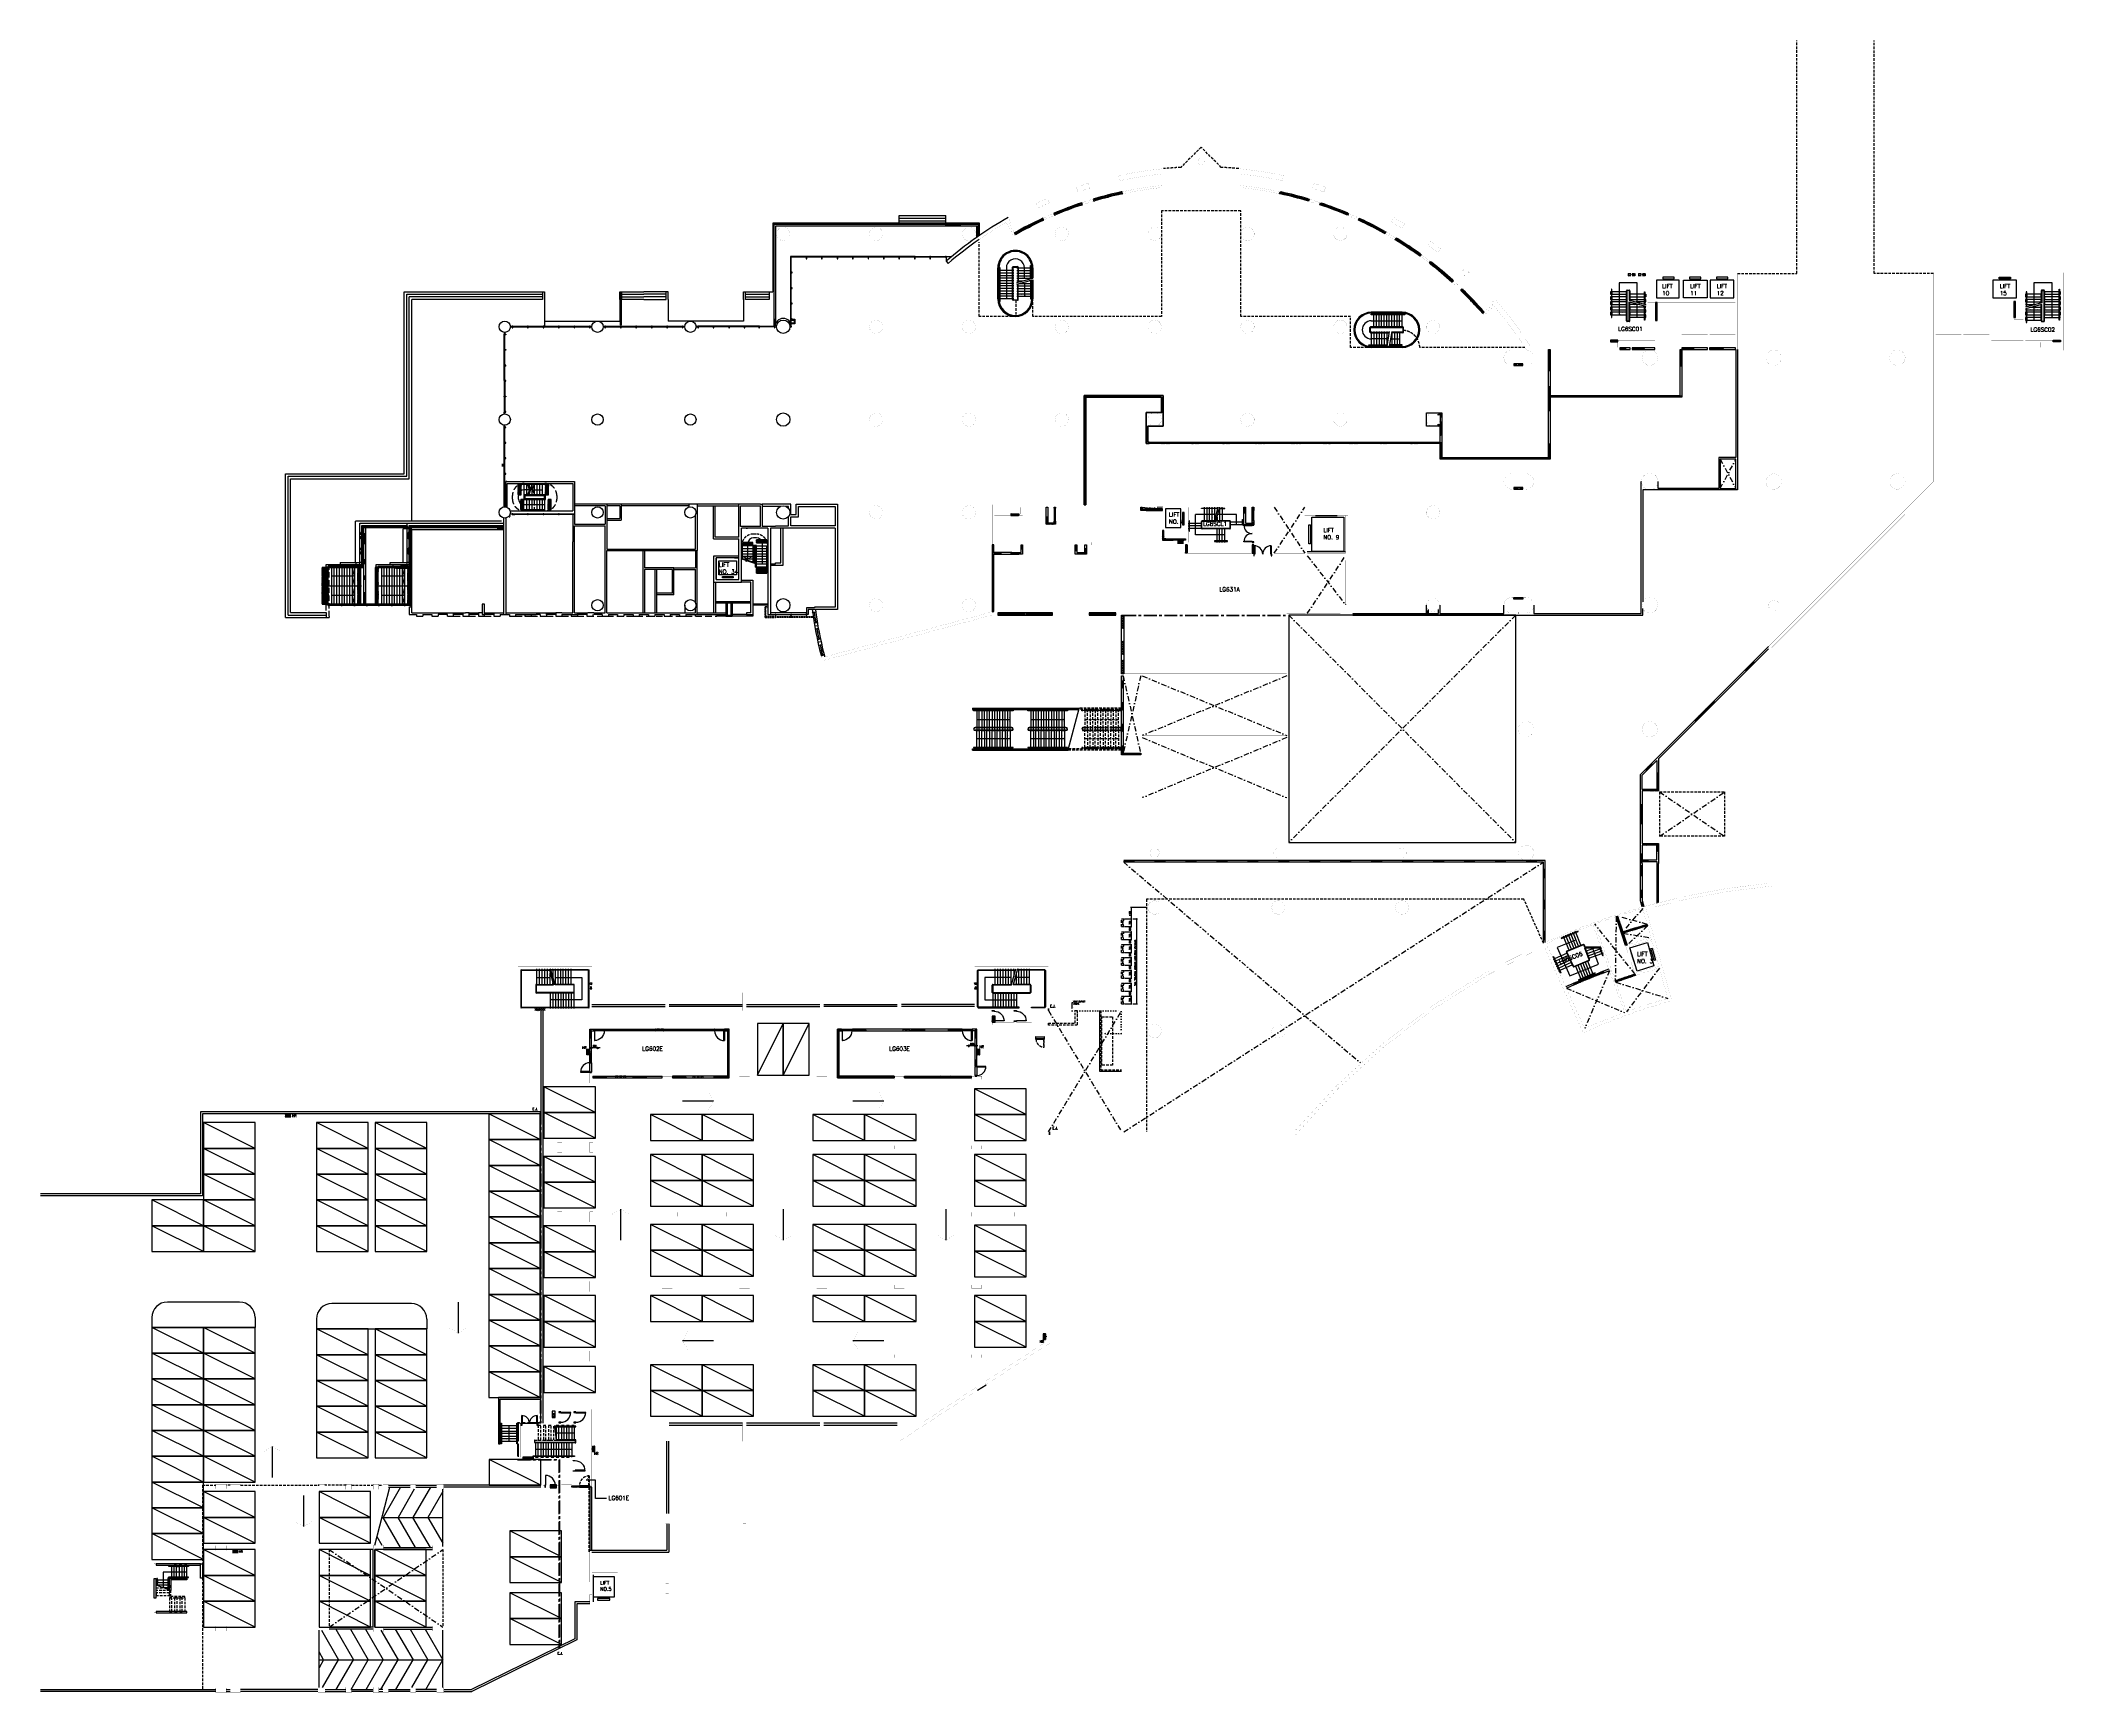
# Model space of a CAD drawing. Extents: x -174000 to 22103, y -98602 to 61553.
import ezdxf

# ---------------------------------------------------------------- set-up
doc = ezdxf.new("R2010")
doc.units = 0
doc.header["$LTSCALE"] = 1000
doc.header["$MEASUREMENT"] = 0
for name, pattern in [('CENTER', [2, 1.25, -0.25, 0.25, -0.25]), ('DASHDOT', [1, 0.5, -0.25, 0, -0.25]), ('DASHED', [19.05, 12.7, -6.35]), ('DOT', [0.25, 0, -0.25]), ('HIDDEN', [0.375, 0.25, -0.125])]:
    doc.linetypes.add(name, pattern=pattern)
doc.layers.get('0').update_dxf_attribs({"linetype": 'CONTINUOUS'})
doc.layers.get('DEFPOINTS').update_dxf_attribs({"linetype": 'CONTINUOUS'})
for name, color, linetype in [('11', 7, 'CONTINUOUS'), ('19', 7, 'CONTINUOUS'), ('20', 7, 'CONTINUOUS'), ('22', 7, 'CONTINUOUS'), ('23', 7, 'CONTINUOUS'), ('25', 7, 'CONTINUOUS'), ('27', 7, 'CONTINUOUS'), ('30', 7, 'CONTINUOUS'), ('33', 7, 'CONTINUOUS'), ('42', 7, 'CONTINUOUS'), ('45', 7, 'CONTINUOUS'), ('5', 7, 'CONTINUOUS'), ('56', 7, 'CONTINUOUS'), ('6', 7, 'CONTINUOUS'), ('7', 7, 'CONTINUOUS'), ('8', 7, 'CONTINUOUS'), ('9', 7, 'CONTINUOUS'), ('A-glaz', 1, 'CONTINUOUS'), ('A-WallExt', 3, 'CONTINUOUS'), ('buila', 14, 'HIDDEN'), ('Cloud', 1, 'CONTINUOUS'), ('core2905$0$dr', 1, 'CONTINUOUS'), ('core2905$0$wal', 3, 'CONTINUOUS'), ('deck', 6, 'CONTINUOUS'), ('dr', 1, 'CONTINUOUS'), ('DR-PIPE', 1, 'CONTINUOUS'), ('fence', 1, 'CONTINUOUS'), ('GLASS-P', 1, 'CONTINUOUS'), ('LG1$0$wall to be demolish', 7, 'CONTINUOUS'), ('lift', 4, 'CONTINUOUS'), ('railing', 1, 'CONTINUOUS'), ('ROOM-NO', 4, 'CONTINUOUS'), ('sand beach', 1, 'CONTINUOUS'), ('sanitary', 1, 'CONTINUOUS'), ('stair', 1, 'CONTINUOUS'), ('stru', 2, 'CONTINUOUS'), ('tactile', 4, 'CONTINUOUS'), ('TILE', 8, 'CONTINUOUS'), ('txt2', 4, 'CONTINUOUS'), ('wal', 3, 'CONTINUOUS'), ('walc', 1, 'CONTINUOUS'), ('wall', 3, 'CONTINUOUS')]:
    doc.layers.add(name, color=color, linetype=linetype)
doc.layers.add('omitted', color=8, linetype='CONTINUOUS', plot=False)
doc.styles.get("Standard").update_dxf_attribs({"font": 'SIMPLEX'})

# ---------------------------------------------------------------- blocks, each defined once
blk = doc.blocks.new('D1700A')
at = {"layer": '30', "color": 14, "linetype": 'Continuous'}
for points in [[(0, 0.15), (0, 0), (0.05, 0), (0.05, 0.15)], [(0.05, 0.15), (0.05, 0.95), (0.1, 0.95), (0.1, 0.15)], [(1.6, 0.15), (1.6, 0.95), (1.65, 0.95), (1.65, 0.15)], [(1.65, 0.15), (1.65, 0), (1.7, 0), (1.7, 0.15)]]:
    blk.add_lwpolyline(points, close=True, dxfattribs=at)
for centre, start, end in [((0.05, 0.15), 359.999997, 89.999997), ((1.650003, 0.15), 90, 180)]:
    blk.add_arc(centre, 0.800001, start, end, dxfattribs=at)
blk = doc.blocks.new('HAT15')
at = {"layer": '22', "color": 14, "linetype": 'Continuous'}
for p, q in [((0, 0), (0.15, 0.15)), ((0, 0.15), (0.15, 0))]:
    blk.add_line(p, q, dxfattribs=at)
blk = doc.blocks.new('CHAT15')
at = {"layer": '22', "color": 14, "linetype": 'Continuous'}
for points in [[(0, 0), (0.15, 0.15), (0.3, 0), (0.45, 0.15), (0.6, 0), (0.75, 0.15)], [(0, 0.15), (0.15, 0), (0.3, 0.15), (0.45, 0), (0.6, 0.15), (0.75, 0)]]:
    blk.add_lwpolyline(points, dxfattribs=at)
blk = doc.blocks.new('ARROW')
at = {"layer": '25', "color": 14, "linetype": 'Continuous', "const_width": 0.005}
blk.add_lwpolyline([(-0.433, 0.25), (0, 0), (0.433, 0.25)], dxfattribs=at)
blk = doc.blocks.new('HR1')
at = {"layer": '56', "color": 1, "linetype": 'Continuous'}
for p, q in [((-0.235, 0.245), (0.235, 0.245)), ((-0.235, 0.215), (0.235, 0.215)), ((-0.235, 0.185), (0.235, 0.185)), ((-0.235, 0.155), (0.235, 0.155)), ((-0.235, 0.125), (0.235, 0.125)), ((-0.235, 0.095), (0.235, 0.095))]:
    blk.add_line(p, q, dxfattribs=at)
for points in [[(-0.275, 0.275), (0.275, 0.275), (0.275, 0.29), (-0.275, 0.29)], [(-0.275, 0.05), (0.275, 0.05), (0.275, 0.065), (-0.275, 0.065)], [(-0.025, 0.05), (0.025, 0.05), (0.025, 0), (-0.025, 0)]]:
    blk.add_lwpolyline(points, close=True, dxfattribs=at)
for centre, start, end in [((-0.235, 0.26), 90, 270), ((-0.235, 0.23), 90, 270), ((-0.235, 0.2), 90, 270), ((-0.235, 0.17), 90, 270), ((-0.235, 0.14), 90, 270), ((-0.235, 0.11), 90, 270), ((-0.235, 0.08), 90, 270), ((0.235, 0.26), 270, 90), ((0.235, 0.23), 270, 90), ((0.235, 0.2), 270, 90), ((0.235, 0.17), 270, 90), ((0.235, 0.14), 270, 90), ((0.235, 0.11), 270, 90), ((0.235, 0.08), 270, 90)]:
    blk.add_arc(centre, 0.015, start, end, dxfattribs=at)
blk = doc.blocks.new('H900')
at = {"layer": '22', "color": 1, "linetype": 'Continuous'}
for points in [[(0, 0), (0.15, 0.15), (0.3, 0), (0.45, 0.15), (0.6, 0), (0.75, 0.15), (0.9, 0)], [(0, 0.15), (0.15, 0), (0.3, 0.15), (0.45, 0), (0.6, 0.15), (0.75, 0), (0.9, 0.15)]]:
    blk.add_lwpolyline(points, dxfattribs=at)
blk = doc.blocks.new('D1050A')
at = {"layer": '30', "color": 14, "linetype": 'Continuous'}
for points in [[(0, 0), (0.05, 0), (0.05, 0.2), (0, 0.2)], [(0.05, 0.2), (0.1, 0.2), (0.1, 1.15), (0.05, 1.15)], [(1, 0), (1.05, 0), (1.05, 0.2), (1, 0.2)]]:
    blk.add_lwpolyline(points, close=True, dxfattribs=at)
blk.add_arc((0.05, 0.200001), 0.950006, 0, 90, dxfattribs=at)
blk = doc.blocks.new('D1050B')
at = {"layer": '30', "color": 5, "linetype": 'Continuous'}
blk.add_lwpolyline([(0.05, 0.15), (0.05, 1.1), (0.1, 1.1), (0.1, 0.15), (0, 0.15), (0, 0), (0.05, 0), (0.05, 0.15)], dxfattribs=at)
blk.add_lwpolyline([(1, 0), (1.05, 0), (1.05, 0.15), (1, 0.15)], close=True, dxfattribs=at)
blk.add_arc((0.05, 0.15), 0.95, 0, 90, dxfattribs=at)
blk = doc.blocks.new('CPARK')
at = {"layer": '5', "color": 14, "linetype": 'Continuous'}
blk.add_line((0, 0), (2.5, 5), dxfattribs=at)
blk.add_lwpolyline([(0, 0), (2.5, 0), (2.5, 5), (0, 5)], close=True, dxfattribs=at)
blk = doc.blocks.new('EXIT')
at = {"layer": '56', "color": 1, "linetype": 'Continuous'}
blk.add_lwpolyline([(0, 0), (0.6, 0), (0.6, 0.3), (0, 0.3)], close=True, dxfattribs=at)
at = {"layer": '56', "color": 1, "linetype": 'Continuous', "width": 0.8}
blk.add_text('EXIT', height=0.15, dxfattribs=at).set_placement((0.0816, 0.0747))
blk = doc.blocks.new('H1350')
at = {"layer": '22', "color": 14, "linetype": 'Continuous'}
for points in [[(0, 0), (0.15, 0.15), (0.3, 0), (0.45, 0.15), (0.6, 0), (0.75, 0.15), (0.9, 0), (1.05, 0.15), (1.2, 0), (1.35, 0.15)], [(0, 0.15), (0.15, 0), (0.3, 0.15), (0.45, 0), (0.6, 0.15), (0.75, 0), (0.9, 0.15), (1.05, 0), (1.2, 0.15), (1.35, 0)]]:
    blk.add_lwpolyline(points, dxfattribs=at)
blk = doc.blocks.new('H300')
at = {"layer": '22', "color": 14, "linetype": 'Continuous'}
for points in [[(0, 0), (0.15, 0.15), (0.3, 0)], [(0, 0.15), (0.15, 0), (0.3, 0.15)]]:
    blk.add_lwpolyline(points, dxfattribs=at)
blk = doc.blocks.new('H750')
at = {"layer": '22', "color": 14, "linetype": 'Continuous'}
for points in [[(0, 0.15), (0.15, 0), (0.3, 0.15), (0.45, 0), (0.6, 0.15), (0.75, 0)], [(0, 0), (0.15, 0.15), (0.3, 0), (0.45, 0.15), (0.6, 0), (0.75, 0.15)]]:
    blk.add_lwpolyline(points, dxfattribs=at)
blk = doc.blocks.new('D1000B')
at = {"layer": '30', "linetype": 'Continuous'}
for points in [[(0, 0), (0.05, 0), (0.05, 0.15), (0, 0.15)], [(0.05, 0.15), (0.1, 0.15), (0.1, 1.05), (0.05, 1.05)], [(0.95, 0), (1, 0), (1, 0.15), (0.95, 0.15)]]:
    blk.add_lwpolyline(points, close=True, dxfattribs=at)
blk.add_arc((0.05, 0.15), 0.9, 0, 90, dxfattribs=at)
blk = doc.blocks.new('H600')
at = {"layer": '22', "color": 1, "linetype": 'Continuous'}
for points in [[(0, 0), (0.15, 0.15), (0.3, 0), (0.45, 0.15), (0.6, 0)], [(0, 0.15), (0.15, 0), (0.3, 0.15), (0.45, 0), (0.6, 0.15)]]:
    blk.add_lwpolyline(points, dxfattribs=at)
blk = doc.blocks.new('s1100a')
at = {"color": 1, "linetype": 'Continuous'}
for p, q in [((-66724.9, -22499.9), (-68345.8, -22499.9)), ((-68270.8, -22499.9), (-68270.8, -23599.9)), ((-68924.6, -23599.9), (-68195.8, -23599.9)), ((-68924.6, -24349.9), (-68195.8, -24349.9)), ((-68924.6, -24849.9), (-68195.8, -24849.9)), ((-68270.8, -23599.9), (-68270.8, -24349.9)), ((-68270.8, -23989.9), (-68270.8, -24349.9)), ((-68270.8, -25209.9), (-68270.8, -24849.9)), ((-68270.8, -24849.9), (-68270.8, -25599.9)), ((-68270.8, -25239.9), (-68270.8, -25599.9)), ((-68120.8, -23599.9), (-67656, -23599.9)), ((-67731, -31849.9), (-67731, -23599.9)), ((-69024.6, -25599.9), (-68195.8, -25599.9)), ((-69024.6, -26099.9), (-68195.8, -26099.9)), ((-68924.6, -26849.9), (-68195.8, -26849.9)), ((-68924.6, -27349.9), (-68195.8, -27349.9)), ((-68270.8, -26459.9), (-68270.8, -26099.9)), ((-68270.8, -26099.9), (-68270.8, -26849.9)), ((-68270.8, -26489.9), (-68270.8, -26849.9)), ((-68270.8, -27709.9), (-68270.8, -27349.9)), ((-68270.8, -27349.9), (-68270.8, -28099.9)), ((-68924.6, -28099.9), (-68195.8, -28099.9)), ((-68924.6, -28599.9), (-68195.8, -28599.9)), ((-68924.6, -29349.9), (-68195.8, -29349.9)), ((-68270.8, -27739.9), (-68270.8, -28099.9)), ((-68270.8, -28959.9), (-68270.8, -28599.9)), ((-68270.8, -28599.9), (-68270.8, -29349.9)), ((-68270.8, -28989.9), (-68270.8, -29349.9)), ((-68924.6, -29849.9), (-68195.8, -29849.9)), ((-68924.6, -29849.9), (-68195.8, -29849.9)), ((-68924.6, -30599.9), (-68195.8, -30599.9)), ((-68924.6, -31099.9), (-68195.8, -31099.9)), ((-68270.8, -30209.9), (-68270.8, -29849.9)), ((-68270.8, -29849.9), (-68270.8, -30599.9)), ((-68270.8, -30239.9), (-68270.8, -30599.9)), ((-68270.8, -31459.9), (-68270.8, -31099.9)), ((-68270.8, -31099.9), (-68270.8, -31849.9)), ((-68924.6, -31849.9), (-68195.8, -31849.9)), ((-68120.8, -31849.9), (-67656, -31849.9))]:
    blk.add_line(p, q, dxfattribs=at)
for centre in [(-68270.8, -22499.9), (-68270.8, -23599.9), (-68270.8, -23599.9), (-68270.8, -24349.9), (-68270.8, -24349.9), (-68270.8, -24849.9), (-68270.8, -24849.9), (-67731, -23599.9), (-68270.8, -25599.9), (-68270.8, -25599.9), (-68270.8, -26099.9), (-68270.8, -26099.9), (-68270.8, -26849.9), (-68270.8, -26849.9), (-68270.8, -27349.9), (-68270.8, -27349.9), (-68270.8, -28099.9), (-68270.8, -28099.9), (-68270.8, -28599.9), (-68270.8, -28599.9), (-68270.8, -29349.9), (-68270.8, -29349.9), (-68270.8, -29849.9), (-68270.8, -29849.9), (-68270.8, -30599.9), (-68270.8, -30599.9), (-68270.8, -31099.9), (-68270.8, -31099.9), (-68270.8, -31849.9), (-67731, -31849.9)]:
    blk.add_circle(centre, 15, dxfattribs=at)
at = {"layer": '11', "color": 14, "linetype": 'DASHDOT'}
for p, q in [((-21263.6, -23378.6), (-21347.5, -29593.8)), ((-18260.5, -24135.1), (-21121, -23331.9)), ((-18691.4, -22594.2), (-20623.2, -24852.6)), ((-19443.4, -28938.2), (-23336.5, -24092.3)), ((-20576.5, -24995.3), (-17895.3, -25434.8)), ((-18220.1, -24279.5), (-20203.3, -26135.6)), ((-21909.4, -28627.8), (-24309.3, -34241.7)), ((-17075.5, -28372.5), (-20259.6, -32603.2)), ((-26083.9, -30325), (-20447.5, -32671.7)), ((-21296.6, -29734.9), (-16254.1, -31309.9))]:
    blk.add_line(p, q, dxfattribs=at)
at = {"layer": '11', "color": 14, "linetype": 'Continuous', "const_width": 5}
for points in [[(-18732.36, -22449.89, 0.036373), (-28106.27, -25861.72, 0.036373)], [(-18691.44, -22594.2, 0.017817), (-23336.49, -24092.3, 0.017817)], [(-23524.3, -24160.66, 0.017812), (-28044.38, -25998.36, 0.017812)], [(-17895.34, -25434.77, 0.009771), (-20345.81, -26182.15, 0.009771)], [(-17840.75, -25627.17, 0.009005), (-20093.38, -26310.45, 0.009005)], [(-17075.51, -28372.55, 0.009708), (-19396.9, -29080.78, 0.009708)], [(-17129.39, -28179.94, 0.008915), (-19269, -28828.98, 0.008915)]]:
    blk.add_lwpolyline(points, format="xyb", dxfattribs=at)
at = {"layer": '11', "color": 14, "linetype": 'Continuous'}
for points in [[(-20576.5, -24995.3), (-20203.3, -26135.6), (-20345.9, -26182.3), (-21263.6, -23378.6), (-21121, -23331.9), (-20623.16, -24852.71, -0.009227), (-18260.5, -24135.1), (-18220.14, -24279.51, 0.009224)], [(-18260.5, -24135.1), (-18220.14, -24279.51, 0.009224), (-20576.5, -24995.3), (-20203.3, -26135.6), (-20345.9, -26182.3), (-21263.6, -23378.6), (-21121, -23331.9), (-20623.16, -24852.71, -0.009227)], [(-21347.5, -29593.8, -0.008036), (-19443.5, -28938.2), (-19396.81, -29080.76, 0.008037), (-21296.6, -29734.9)]]:
    blk.add_lwpolyline(points, format="xyb", close=True, dxfattribs=at)
at = {"layer": '11', "color": 14, "linetype": 'Continuous', "const_width": 5}
for points in [[(-20447.5, -32671.7), (-23524.3, -24160.7)], [(-23336.6, -24092.3), (-20259.6, -32603.2)], [(-19396.7, -29080.7), (-20345.8, -26182.2)], [(-20093.5, -26310.4), (-19269, -28829)]]:
    blk.add_lwpolyline(points, dxfattribs=at)
at = {"layer": '11', "color": 14, "linetype": 'Continuous'}
for radius, start, end in [(63905, 110.098981, 114.150825), (63755, 110.099511, 114.150286)]:
    blk.add_arc((0.1, -88499.9), radius, start, end, dxfattribs=at)
at = {"layer": '19', "color": 2, "linetype": 'DASHED'}
blk.add_lwpolyline([(-120554.9, -78699.9), (-120749.9, -78699.9), (-120749.9, -84799.9), (-120554.9, -84799.9)], close=True, dxfattribs=at)
at = {"layer": '20', "color": 14, "linetype": 'Continuous'}
for p, q in [((-17324.9, -18249.9), (-17324.9, -22066.8)), ((-17174.9, -22027.9), (-17174.9, -18249.9)), ((-120449.9, -38849.9), (-113749.9, -38849.9)), ((-90249.9, -38849.9), (-83749.9, -38849.9)), ((-90249.9, -38849.9), (-83749.9, -38849.9))]:
    blk.add_line(p, q, dxfattribs=at)
at = {"layer": '20', "color": 14, "linetype": 'DASHDOT'}
for p, q in [((-76299.7, -32499.9), (-69199, -44249.9)), ((-76299, -44249.9), (-69199.7, -32499.9))]:
    blk.add_line(p, q, dxfattribs=at)
at = {"layer": '20', "color": 14, "linetype": 'Continuous', "const_width": 5}
for points in [[(-68999, -44249.9), (-68999.7, -17949.9), (-69199.7, -17949.9), (-69199.7, -32299.9), (-76299.7, -32299.9)], [(-76299.7, -32299.9), (-76299.7, -28249.9), (-83449.7, -28249.9), (-83449.7, -32499.9), (-79124.5, -32499.9), (-79124.5, -32299.9), (-83249.7, -32299.9), (-83249.9, -28449.9), (-76499.9, -28449.9), (-76499.7, -32299.9), (-77924.6, -32299.9)], [(-77924.6, -32299.9), (-77924.6, -33649.9), (-79399.9, -33649.9), (-79399.9, -33549.9), (-79599.9, -33549.9), (-79599.9, -33649.9), (-81549.9, -33649.9), (-81549.9, -33549.9), (-81749.9, -33549.9), (-81749.9, -33849.9), (-77924.6, -33849.9), (-77924.6, -35249.9), (-77535, -35249.9), (-77535, -35049.9), (-77724.6, -35049.9), (-77724.6, -32499.9), (-76499.6, -32499.9), (-76499.6, -35049.9), (-76689, -35049.9), (-76689, -35249.9), (-76499.4, -35249.9), (-76498.9, -44249.9)], [(-122099.9, -72499.9), (-122099.8, -72699.9), (-122099.9, -72499.9), (-122099.9, -72450.2), (-122299.9, -72450.2), (-122299.9, -72500.2), (-123549.9, -72500.2), (-123549.9, -72450.2), (-123749.9, -72450.2), (-123749.9, -72500.2), (-125800.1, -72499.9), (-125800.1, -72699.9), (-122099.8, -72699.9)], [(-120754.9, -71349.9), (-122099.9, -71349.9), (-122099.9, -71400.2), (-122299.9, -71400.2), (-122299.9, -71349.9), (-123549.9, -71349.9), (-123549.9, -71400.2), (-123749.9, -71400.2), (-123749.9, -71149.9), (-120554.9, -71149.9), (-120554.9, -72499.9), (-120554.9, -78699.9), (-120754.9, -78699.9), (-120754.9, -77449.9), (-123499.9, -77449.9), (-123499.9, -77449.9), (-123499.9, -77449.9), (-123499.9, -77449.9), (-123500.3, -78699.9), (-124049.9, -78699.9), (-124049.9, -78499.9), (-123849.9, -78499.9), (-123700.3, -78499.9), (-123699.9, -77249.9), (-123649.9, -77249.9), (-122354.9, -77249.9), (-122354.9, -77149.9), (-122154.9, -77149.9), (-122154.9, -77249.9), (-120754.9, -77249.9), (-120754.9, -72699.9), (-120754.9, -71349.9)]]:
    blk.add_lwpolyline(points, dxfattribs=at)
at = {"layer": '20', "color": 14, "linetype": 'Continuous'}
for points in [[(-28159.3, -25885.5), (-28159.3, -17949.9), (-68999.7, -17949.9)], [(-28309.3, -25953.2), (-28309.3, -18099.9), (-68999.7, -18099.9)], [(-18731.8, -22449.7), (-18899.9, -21848.5), (-18899.9, -18249.9)], [(-18749.9, -18249.9), (-18749.9, -21827.8), (-18587.4, -22408.9)], [(-120599.9, -37499.9), (-120749.9, -37499.9), (-120749.9, -34299.9), (-120349.9, -34299.9)], [(-120599.9, -37499.9), (-120599.9, -34449.9), (-120349.9, -34449.9)], [(-119299.8, -34299.9), (-108699.9, -34299.9), (-108699.9, -34449.9), (-119299.8, -34449.9)], [(-112749.9, -38849.9), (-112749.9, -38999.9), (-107249.9, -38999.9), (-107249.9, -34299.9), (-107649.9, -34299.9), (-107649.9, -34449.9), (-107399.9, -34449.9), (-107399.9, -38849.9), (-112749.9, -38849.9)], [(-91249.9, -38849.9), (-96599.9, -38849.9), (-96599.9, -34449.9), (-96349.9, -34449.9), (-96349.9, -34299.9), (-96749.9, -34299.9), (-96749.9, -38999.9), (-91249.9, -38999.9), (-91249.9, -38849.9)], [(-91249.9, -38849.9), (-91249.9, -38999.9), (-96749.9, -38999.9), (-96749.9, -34299.9), (-96349.9, -34299.9), (-96349.9, -34449.9), (-96599.9, -34449.9), (-96599.9, -38849.9), (-91249.9, -38849.9)], [(-84699.8, -34299.9), (-95299.9, -34299.9), (-95299.9, -34449.9), (-84699.8, -34449.9)], [(-83249.9, -37837.5), (-83249.9, -34299.9), (-83649.8, -34299.9)], [(-83249.9, -37839.3), (-83249.9, -37837.5), (-83399.9, -37837.5), (-83399.9, -34449.9), (-83649.8, -34449.9)], [(-120449.9, -38849.9), (-120449.9, -38999.9), (-113749.9, -38999.9), (-113749.9, -38849.9)], [(-83749.9, -38999.9), (-90249.9, -38999.9), (-90249.9, -38849.9)], [(-90249.9, -38849.9), (-90249.9, -38999.9), (-83749.9, -38999.9), (-83749.9, -38849.9)]]:
    blk.add_lwpolyline(points, dxfattribs=at)
at = {"layer": '20', "color": 14, "linetype": 'HIDDEN'}
for points in [[(-69199.6, -24349.9), (-69199.6, -23599.9), (-68999.6, -23599.9), (-69199.6, -24349.9), (-68999.6, -24349.9), (-69199.6, -23599.9)], [(-69199.6, -25599.9), (-69199.6, -24849.9), (-68999.6, -24849.9), (-69199.6, -25599.9), (-68999.6, -25599.9), (-69199.6, -24849.9)], [(-69199.6, -26849.9), (-69199.6, -26099.9), (-68999.6, -26099.9), (-69199.6, -26849.9), (-68999.6, -26849.9), (-69199.6, -26099.9)], [(-69199.6, -28099.9), (-69199.6, -27349.9), (-68999.6, -27349.9), (-69199.6, -28099.9), (-68999.6, -28099.9), (-69199.6, -27349.9)], [(-69199.6, -29349.9), (-69199.6, -28599.9), (-68999.6, -28599.9), (-69199.6, -29349.9), (-68999.6, -29349.9), (-69199.6, -28599.9)], [(-120749.9, -29799.9), (-120549.9, -29799.9), (-120749.9, -30399.9), (-120549.9, -30399.9), (-120749.9, -29799.9)], [(-83449.9, -29799.9), (-83249.9, -29799.9), (-83449.9, -30399.9), (-83249.9, -30399.9), (-83449.9, -29799.9)], [(-69199.6, -30599.9), (-69199.6, -29849.9), (-68999.6, -29849.9), (-69199.6, -30599.9), (-68999.6, -30599.9), (-69199.6, -29849.9)], [(-69199.6, -31849.9), (-69199.6, -31099.9), (-68999.6, -31099.9), (-69199.6, -31849.9), (-68999.6, -31849.9), (-69199.6, -31099.9)], [(-114384.9, -34299.9), (-113614.9, -34449.9), (-113614.9, -34299.9), (-114384.9, -34299.9), (-114384.9, -34449.9), (-113614.9, -34299.9)], [(-89614.9, -34299.9), (-90384.9, -34449.9), (-90384.9, -34299.9), (-89614.9, -34299.9), (-89614.9, -34449.9), (-90384.9, -34299.9)], [(-118249.9, -38849.9), (-117249.9, -38999.9), (-117249.9, -38849.9), (-118249.9, -38849.9), (-118249.9, -38999.9), (-117249.9, -38849.9)], [(-110749.9, -38849.9), (-109749.9, -38999.9), (-109749.9, -38849.9), (-110749.9, -38849.9), (-110749.9, -38999.9), (-109749.9, -38849.9)], [(-93249.9, -38849.9), (-94249.9, -38999.9), (-94249.9, -38849.9), (-93249.9, -38849.9), (-93249.9, -38999.9), (-94249.9, -38849.9)], [(-85749.9, -38849.9), (-86749.9, -38999.9), (-86749.9, -38849.9), (-85749.9, -38849.9), (-85749.9, -38999.9), (-86749.9, -38849.9)]]:
    blk.add_lwpolyline(points, dxfattribs=at)
at = {"layer": '20', "color": 14, "linetype": 'Continuous', "const_width": 5}
for points in [[(-120549.9, -28249.9), (-127700.1, -28249.9), (-127700.1, -32499.9), (-120549.9, -32499.9)], [(-127499.9, -32299.9), (-120749.7, -32299.9), (-120749.7, -28449.9), (-127499.9, -28449.9)], [(-126075, -32499.9), (-124875.1, -32499.9), (-124875.1, -32299.9), (-126075, -32299.9)], [(-69199.7, -32499.9), (-76299, -32499.9), (-76299, -44249.9), (-69199.7, -44249.9)], [(-127400.1, -72499.9), (-127700.1, -72499.9), (-127700.1, -75999.9), (-127249.9, -75999.9), (-127249.9, -75799.9), (-127499.9, -75799.9), (-127499.9, -72699.9), (-127400.1, -72699.9)], [(-126249.9, -75999.8), (-126249.9, -75799.9), (-122154.9, -75799.9), (-122154.9, -76099.9), (-122354.9, -76099.9), (-122354.9, -75999.9), (-125299.9, -75999.9), (-125299.9, -78499.9), (-125099.9, -78499.9), (-125099.9, -78699.9), (-125499.8, -78699.9), (-125499.9, -75999.8)], [(-162799.9, -86124.9), (-162999.9, -86124.9), (-162999.9, -87574.9), (-162799.9, -87574.9)], [(-120549.9, -87899.4), (-120749.9, -87899.4), (-120749.9, -84799.9), (-120549.9, -84799.9), (-120549.9, -86999.4), (-118049.9, -86999.4), (-118049.9, -89999.2), (-120749.9, -89999.2), (-120749.9, -89099.3), (-120549.9, -89099.3), (-120549.9, -89799.3), (-118249.9, -89799.3), (-118249.9, -87199.4), (-120549.9, -87199.4)], [(-158499.9, -87499.9), (-158299.9, -87499.9), (-158299.9, -89499.9), (-158499.9, -89499.9)], [(-162999.9, -89424.9), (-162799.9, -89424.9), (-162799.9, -90874.9), (-162999.9, -90874.9)]]:
    blk.add_lwpolyline(points, close=True, dxfattribs=at)
at = {"layer": '20', "color": 14, "linetype": 'Continuous'}
blk.add_lwpolyline([(-122500.3, -78549.9), (-121805.3, -78549.9), (-121805.3, -78699.9), (-122500.3, -78699.9)], close=True, dxfattribs=at)
at = {"layer": '22', "color": 14, "linetype": 'Continuous'}
for p, q in [((-21250.7, -23418.1), (-21062.8, -23509.8)), ((-21133.7, -23336), (-21219.8, -23512.6)), ((-21080.6, -23455.3), (-21175.1, -23649.1)), ((-21167.9, -23347.2), (-21106.1, -23377.4)), ((-21207.3, -23550.5), (-21019.4, -23642.2)), ((-21164, -23682.9), (-20976.1, -23774.6)), ((-21035.9, -23591.8), (-21130.4, -23785.6)), ((-21120.7, -23815.3), (-20932.8, -23907)), ((-20991.2, -23728.3), (-21085.7, -23922.1)), ((-21077.3, -23947.7), (-20889.4, -24039.4)), ((-20946.5, -23864.8), (-21041, -24058.6)), ((-21034, -24080.1), (-20846.1, -24171.8)), ((-20901.9, -24001.3), (-20996.3, -24195.1)), ((-20990.6, -24212.5), (-20802.7, -24304.2)), ((-20857.2, -24137.9), (-20951.7, -24331.6)), ((-20947.3, -24344.9), (-20759.4, -24436.6)), ((-20812.5, -24274.4), (-20907, -24468.1)), ((-20904, -24477.3), (-20716.1, -24569)), ((-20767.8, -24410.9), (-20862.3, -24604.6)), ((-20860.6, -24609.7), (-20672.7, -24701.3)), ((-20723.1, -24547.4), (-20817.6, -24741.1)), ((-20817.3, -24742.1), (-20629.4, -24833.7)), ((-20774, -24874.5), (-20546.3, -24985.5)), ((-20678.4, -24683.9), (-20772.9, -24877.6)), ((-20730.6, -25006.9), (-20542.7, -25098.5)), ((-20633.8, -24820.4), (-20728.3, -25014.1)), ((-20687.3, -25139.3), (-20499.4, -25230.9)), ((-20522.4, -24820.1), (-20683.6, -25150.6)), ((-20644, -25271.7), (-20456.1, -25363.3)), ((-20544.4, -25093.4), (-20638.9, -25287.1)), ((-20603.5, -24846.3), (-20409, -24941.2)), ((-20600.6, -25404.1), (-20412.7, -25495.7)), ((-20499.7, -25229.9), (-20594.2, -25423.7)), ((-20455, -25366.4), (-20549.5, -25560.2)), ((-20390.5, -24777.8), (-20481.6, -24964.6)), ((-20466.2, -24802.1), (-20271.2, -24897.2)), ((-20258.7, -24735.8), (-20349.6, -24922.2)), ((-20328.5, -24758), (-20133.1, -24853.3)), ((-20127.1, -24694.1), (-20217.9, -24880.2)), ((-20190.4, -24714.1), (-19994.5, -24809.6)), ((-19995.7, -24652.8), (-20086.3, -24838.5)), ((-20051.8, -24670.4), (-19855.5, -24766.2)), ((-19864.5, -24611.9), (-19954.9, -24797.2)), ((-19912.9, -24626.9), (-19716.1, -24722.9)), ((-19733.4, -24571.3), (-19823.7, -24756.2)), ((-19773.5, -24583.6), (-19576.3, -24679.8)), ((-19602.5, -24531), (-19692.6, -24715.6)), ((-19633.7, -24540.6), (-19436, -24637)), ((-19471.8, -24491.1), (-19561.7, -24675.4)), ((-19493.5, -24497.7), (-19295.3, -24594.3)), ((-19341.3, -24451.5), (-19431, -24635.4)), ((-19352.8, -24455), (-19154.2, -24551.9)), ((-19210.9, -24412.3), (-19300.4, -24595.9)), ((-19211.8, -24412.6), (-19012.7, -24509.7)), ((-19080.6, -24373.4), (-19170, -24556.6)), ((-19070.3, -24370.3), (-18870.7, -24467.7)), ((-18950.6, -24334.8), (-19039.8, -24517.7)), ((-18928.3, -24328.3), (-18728.3, -24425.9)), ((-18820.7, -24296.6), (-18909.7, -24479.2)), ((-18786, -24286.4), (-18585.4, -24384.3)), ((-18690.9, -24258.7), (-18779.8, -24440.9)), ((-18561.3, -24221.2), (-18650.1, -24403)), ((-18643.2, -24244.8), (-18442.1, -24342.9)), ((-18431.9, -24183.9), (-18520.5, -24365.5)), ((-18499.9, -24203.4), (-18298.4, -24301.8)), ((-18302.7, -24147), (-18391.1, -24328.2)), ((-18356.2, -24162.3), (-18236.6, -24220.6)), ((-18233.2, -24232.7), (-18261.8, -24291.3)), ((-20557.3, -25536.5), (-20369.4, -25628.1)), ((-20514, -25668.9), (-20326.1, -25760.5)), ((-20410.4, -25502.9), (-20504.9, -25696.7)), ((-20470.6, -25801.3), (-20282.7, -25892.9)), ((-20365.7, -25639.4), (-20460.2, -25833.2)), ((-20427.3, -25933.7), (-20239.4, -26025.3)), ((-20321, -25776), (-20415.5, -25969.7)), ((-20384, -26066.1), (-20226.1, -26143.1)), ((-20276.3, -25912.5), (-20370.8, -26106.2)), ((-20231.6, -26049), (-20287.3, -26163.1)), ((-24336.8, -29410.4), (-24416.7, -29605.7)), ((-24334.4, -29409.5), (-24137.3, -29490.7)), ((-24196.5, -29352.8), (-24276.8, -29547.9)), ((-24194.1, -29351.9), (-23997.2, -29433.6)), ((-24056, -29295.5), (-24136.8, -29490.4)), ((-24053.6, -29294.6), (-23856.9, -29376.8)), ((-23915.4, -29238.6), (-23996.7, -29433.3)), ((-23913, -29237.7), (-23716.5, -29320.3)), ((-23774.7, -29182), (-23856.4, -29376.5)), ((-23772.3, -29181.1), (-23576, -29264.2)), ((-23633.8, -29125.7), (-23716, -29320)), ((-23631.4, -29124.8), (-23435.3, -29208.4)), ((-23492.8, -29069.8), (-23575.5, -29263.9)), ((-23490.4, -29068.9), (-23294.5, -29152.9)), ((-23351.7, -29014.2), (-23434.8, -29208.1)), ((-23349.3, -29013.3), (-23153.6, -29097.8)), ((-23210.4, -28958.9), (-23294, -29152.6)), ((-23208, -28958), (-23012.5, -29043)), ((-23069, -28904), (-23153.1, -29097.5)), ((-23065.8, -28905.3), (-22870.5, -28990.8)), ((-22926.7, -28851.6), (-23011.2, -29044.9)), ((-22924.3, -28850.7), (-22729.2, -28936.7)), ((-22785.1, -28797.3), (-22870, -28990.4)), ((-22782.6, -28796.5), (-22587.8, -28882.9)), ((-22643.3, -28743.4), (-22728.7, -28936.3)), ((-22640.8, -28742.6), (-22446.2, -28829.5)), ((-22501.4, -28689.8), (-22587.3, -28882.5)), ((-20829.3, -29408.6), (-20923.1, -29600.9)), ((-20695.1, -29361.4), (-20788.6, -29553.3)), ((-20775.2, -29389.5), (-20585.6, -29482.1)), ((-20561, -29314.7), (-20654.4, -29506.1)), ((-20642.5, -29343), (-20452.4, -29435.8)), ((-20427.1, -29268.3), (-20520.3, -29459.3)), ((-20509.3, -29296.7), (-20318.7, -29389.7)), ((-20293.5, -29222.4), (-20386.4, -29413)), ((-20375.7, -29250.6), (-20184.7, -29343.8)), ((-20160, -29176.9), (-20252.7, -29367)), ((-20241.7, -29204.7), (-20050.3, -29298.1)), ((-20026.7, -29131.8), (-20119.3, -29321.5)), ((-20107.3, -29159), (-19915.5, -29252.6)), ((-19893.7, -29087.1), (-19986, -29276.3)), ((-19972.5, -29113.5), (-19780.2, -29207.3)), ((-19760.8, -29042.7), (-19852.9, -29231.6)), ((-19837.3, -29068.2), (-19644.5, -29162.2)), ((-19628.1, -28998.8), (-19720, -29187.2)), ((-19701.6, -29023.1), (-19508.5, -29117.3)), ((-19495.6, -28955.2), (-19587.3, -29143.3)), ((-19565.6, -28978.2), (-19404.7, -29056.7)), ((-19416.4, -29021), (-19454.8, -29099.7)), ((-25452.1, -29882.2), (-25253.4, -29959.7)), ((-25315.2, -29822.9), (-25391.8, -30019.5)), ((-25312.9, -29822), (-25114.4, -29899.9)), ((-25175.9, -29763), (-25252.9, -29959.4)), ((-25173.5, -29762.1), (-24975.2, -29840.5)), ((-25036.4, -29703.4), (-25113.9, -29899.6)), ((-25034, -29702.5), (-24835.9, -29781.4)), ((-24896.8, -29644.1), (-24974.7, -29840.2)), ((-24894.4, -29643.2), (-24696.5, -29722.6)), ((-24757, -29585.2), (-24835.4, -29781.1)), ((-24754.6, -29584.3), (-24556.9, -29664.1)), ((-24617.1, -29526.6), (-24696, -29722.3)), ((-24614.7, -29525.7), (-24417.2, -29606)), ((-24477, -29468.3), (-24556.4, -29663.8)), ((-24474.6, -29467.4), (-24277.3, -29548.2)), ((-21315.6, -29682.3), (-21245.6, -29716.4)), ((-21233.3, -29552.5), (-21307.5, -29704.7)), ((-21302.4, -29577.5), (-21114.4, -29669.2)), ((-21098.4, -29504.1), (-21192.7, -29697.3)), ((-21171.2, -29530.2), (-20982.8, -29622.1)), ((-20963.8, -29456.1), (-21057.8, -29648.9)), ((-21039.6, -29483.1), (-20850.8, -29575.2)), ((-20907.6, -29436.2), (-20718.4, -29528.5))]:
    blk.add_line(p, q, dxfattribs=at)
for points in [[(-122500.3, -78699.9), (-122350.3, -78549.9), (-122200.3, -78699.9), (-122050.3, -78549.9), (-121900.3, -78699.9)], [(-122500.3, -78549.9), (-122350.3, -78699.9), (-122200.3, -78549.9), (-122050.3, -78699.9), (-121900.3, -78549.9)]]:
    blk.add_lwpolyline(points, dxfattribs=at)
at = {"layer": '23', "color": 14, "linetype": 'DASHDOT'}
for p, q in [((-68999.7, -18099.9), (-46042.3, -37572.5)), ((-68999, -44249.9), (-28309.3, -18099.9))]:
    blk.add_line(p, q, dxfattribs=at)
at = {"layer": '23', "color": 3, "linetype": 'Continuous'}
for p, q in [((-125499.9, -32499.9), (-125499.9, -42299.9)), ((-125299.9, -32499.9), (-125299.9, -72499.9)), ((-120550.1, -31899.9), (-113449.9, -31899.9)), ((-120550.1, -32099.9), (-113449.9, -32099.9)), ((-113049.9, -31899.9), (-105949.9, -31899.9)), ((-105949.9, -32099.9), (-113049.9, -32099.9)), ((-105549.9, -31899.9), (-98449.9, -31899.9)), ((-105549.9, -32099.9), (-98449.9, -32099.9)), ((-98049.9, -31899.9), (-90949.9, -31899.9)), ((-90949.9, -32099.9), (-98049.9, -32099.9)), ((-83449.7, -31899.9), (-90549.9, -31899.9)), ((-83449.7, -32099.9), (-90549.9, -32099.9)), ((-125519.9, -42299.9), (-158499.9, -42299.9)), ((-158499.9, -42299.9), (-158499.9, -50249.9)), ((-125519.9, -42499.9), (-158299.9, -42499.9)), ((-158299.9, -42499.9), (-158299.9, -50449.9)), ((-125499.9, -72499.9), (-125499.9, -42499.9)), ((-158499.9, -50249.9), (-173999.9, -50249.9)), ((-158299.9, -50449.9), (-173999.9, -50449.9)), ((-105950.1, -72499.9), (-113049.9, -72499.9)), ((-98450.1, -72499.9), (-105549.9, -72499.9)), ((-90950.1, -72499.9), (-98049.9, -72499.9)), ((-113299.9, -81249.9), (-113299.9, -74249.9)), ((-113099.9, -81249.9), (-113099.9, -74249.9)), ((-105950.1, -72699.9), (-113049.9, -72699.9)), ((-98450.1, -72699.9), (-105549.9, -72699.9)), ((-90950.1, -72699.9), (-98049.9, -72699.9)), ((-140249.9, -78499.9), (-138149.9, -78499.9)), ((-140249.9, -78699.9), (-138149.9, -78699.9)), ((-137599.9, -78499.9), (-135599.9, -78499.9)), ((-137599.9, -78699.9), (-135599.9, -78699.9)), ((-125499.9, -78499.9), (-134899.9, -78499.9)), ((-125499.9, -78699.9), (-134899.9, -78699.9)), ((-113299.9, -82249.9), (-113299.9, -84799.9)), ((-113099.9, -82249.9), (-113099.9, -84999.9)), ((-141749.5, -92249.8), (-141749.9, -84749.8)), ((-141599.5, -92249.7), (-141599.9, -84749.7)), ((-140749.9, -84549.9), (-135999.9, -84549.9)), ((-140749.9, -84749.9), (-135999.9, -84749.9)), ((-120549.9, -84799.9), (-113299.9, -84799.9)), ((-120549.9, -84999.9), (-113099.9, -84999.9)), ((-120749.9, -89799.4), (-122199.9, -89799.4)), ((-122199.9, -89799.4), (-122199.9, -93382.3)), ((-120749.9, -89999.4), (-121999.9, -89999.4)), ((-121999.9, -89999.4), (-121999.9, -93507)), ((-141749.9, -92249.9), (-145999.9, -92249.9)), ((-141749.9, -92449.9), (-145999.9, -92449.9)), ((-140750.3, -92249.9), (-135999.9, -92249.9)), ((-140750.3, -92449.9), (-135999.9, -92449.9)), ((-122199.9, -93382.3), (-132234, -98299.9)), ((-121999.9, -93507), (-132187.7, -98499.9)), ((-173999.9, -98299.9), (-156999.9, -98299.9)), ((-156999.9, -98499.9), (-173999.9, -98499.9)), ((-155999.9, -98299.9), (-155599.9, -98299.9)), ((-155999.9, -98499.9), (-155599.9, -98499.9)), ((-147099.9, -98299.9), (-154599.9, -98299.9)), ((-147099.9, -98499.9), (-154599.9, -98499.9)), ((-146399.9, -98299.9), (-144399.9, -98299.9)), ((-146399.9, -98499.9), (-144399.9, -98499.9)), ((-143824.9, -98299.9), (-141749.9, -98299.9)), ((-141749.9, -98499.9), (-143824.9, -98499.9)), ((-140799.9, -98299.9), (-141199.9, -98299.9)), ((-141199.9, -98499.9), (-140799.9, -98499.9)), ((-140249.9, -98299.9), (-138149.9, -98299.9)), ((-138149.9, -98499.9), (-140249.9, -98499.9)), ((-135599.9, -98299.9), (-137599.9, -98299.9)), ((-135599.9, -98499.9), (-137599.9, -98499.9)), ((-134899.9, -98299.9), (-132234, -98299.9)), ((-134899.9, -98499.9), (-132187.7, -98499.9))]:
    blk.add_line(p, q, dxfattribs=at)
at = {"layer": '23', "color": 2, "linetype": 'HIDDEN'}
for p, q in [((-158299.9, -78499.9), (-156999.9, -78499.9)), ((-158299.9, -78499.9), (-158299.9, -98299.9)), ((-155599.9, -78499.9), (-155999.9, -78499.9)), ((-154599.9, -78499.9), (-146999.9, -78499.9)), ((-144374.9, -78499.9), (-146449.9, -78499.9)), ((-143824.9, -78499.9), (-141749.9, -78499.9)), ((-141199.9, -78499.9), (-140799.9, -78499.9)), ((-141749.9, -84749.9), (-145999.9, -84749.9)), ((-145999.9, -84749.9), (-145999.9, -92249.9)), ((-134999.9, -84749.9), (-134999.9, -92249.9))]:
    blk.add_line(p, q, dxfattribs=at)
at = {"layer": '23', "color": 2, "linetype": 'DASHDOT'}
for p, q in [((-145999.9, -92249.9), (-134999.9, -84749.9)), ((-145999.9, -84749.9), (-134999.9, -92249.9))]:
    blk.add_line(p, q, dxfattribs=at)
at = {"layer": '23', "color": 14, "linetype": 'HIDDEN'}
blk.add_lwpolyline([(-28309.3, -25953.2), (-30211.3, -21699.9), (-66799.9, -21699.9), (-66799.9, -44249.9)], dxfattribs=at)
at = {"layer": '23', "color": 2, "linetype": 'HIDDEN'}
blk.add_lwpolyline([(-76299.7, -33699.9), (-73699.7, -33699.9), (-73699.7, -32499.9), (-73499.7, -32499.9), (-73499.7, -33899.9), (-76299.7, -33899.9)], close=True, dxfattribs=at)
at = {"layer": '23', "color": 14, "linetype": 'Continuous'}
for points in [[(-125499.9, -69999.9), (-129599.9, -69999.9), (-129599.9, -74499.9)], [(-129599.9, -74499.9), (-129449.9, -74499.9), (-129449.9, -70149.9), (-125499.9, -70149.9)]]:
    blk.add_lwpolyline(points, dxfattribs=at)
for points in [[(-127249.9, -75999.9), (-127199.9, -75999.9), (-127199.9, -75799.9), (-127249.9, -75799.9)], [(-127199.9, -75999.9), (-126299.9, -75999.9), (-126299.9, -75799.8), (-127199.9, -75799.8)], [(-127199.9, -75904.9), (-126299.8, -75904.9), (-126299.8, -75894.7), (-127199.9, -75894.7)], [(-126249.9, -75999.8), (-126299.9, -75999.8), (-126299.9, -75799.8), (-126249.9, -75799.8)], [(-158499.9, -86124.9), (-158299.9, -86124.9), (-158299.9, -87499.9), (-158499.9, -87499.9)]]:
    blk.add_lwpolyline(points, close=True, dxfattribs=at)
at = {"layer": '25', "color": 10, "linetype": 'Continuous'}
for p, q in [((-24959.6, -24798.5), (-26579.2, -25461.3)), ((-26579.2, -25461.3), (-26564, -25498.4)), ((-26564, -25498.4), (-24944.4, -24835.6)), ((-26347.7, -25367), (-26382, -25283.3)), ((-25828.2, -26634.1), (-26332.6, -25403.8)), ((-26116.4, -25272.2), (-26150.7, -25188.5)), ((-25596.9, -26539.3), (-26101.3, -25309)), ((-25885, -25177.4), (-25919.3, -25093.7)), ((-25870, -25214.2), (-25365.4, -26444.9)), ((-25653.7, -25082.6), (-25688, -24998.9)), ((-25134.3, -26349.6), (-25638.6, -25119.7)), ((-25422.3, -24987.8), (-25456.6, -24904.1)), ((-24903, -26254.8), (-25407.3, -25025)), ((-25191, -24893.1), (-25225.3, -24809.4)), ((-24671.7, -26160.1), (-25176, -24930.3)), ((-24944.4, -24835.6), (-24959.6, -24798.5)), ((-26022.9, -26928), (-27232.4, -27475.9)), ((-25919.7, -27155.7), (-27129.2, -27703.6)), ((-25816.5, -27383.4), (-27026, -27931.3)), ((-25188.4, -25653.2), (-26993.9, -26393.2)), ((-26993.9, -26393.2), (-25757.4, -29123)), ((-25440.9, -28206.5), (-26074.3, -26808)), ((-24457.1, -26073.2), (-26039.9, -26720.7)), ((-25404.5, -28190.1), (-26038, -26791.6)), ((-24442.1, -26110.3), (-26025.6, -26758.4)), ((-24409.1, -26124.9), (-24327.3, -26351.4)), ((-24371.4, -26111.2), (-24284.7, -26351.4)), ((-22732.6, -26350.4), (-24327.3, -26351.4)), ((-22696.5, -26450.4), (-24291.1, -26451.3)), ((-23887.2, -27568.6), (-24291.1, -26451.3)), ((-23849.6, -27554.9), (-24248.5, -26451.3)), ((-24236.1, -26476), (-24167.8, -26451.3)), ((-24151.1, -26711.1), (-23431.8, -26450.8)), ((-24066, -26946.2), (-22818.8, -26495)), ((-23981, -27181.3), (-22733.8, -26730.1)), ((-23895.9, -27416.4), (-22648.7, -26965.2)), ((-22984.6, -27986.1), (-23527.4, -26485.4)), ((-22563.5, -27200.3), (-22834.6, -26450.5)), ((-22525.8, -27186.7), (-22791.9, -26450.5)), ((-22695.7, -26450.5), (-22780.3, -26481.1)), ((-22610.7, -26685.6), (-22695.3, -26716.2)), ((-22525.7, -26920.7), (-22610.3, -26951.3)), ((-22525.8, -27186.7), (-22563.5, -27200.3)), ((-127409.7, -28604.7), (-127409.7, -32144.9)), ((-127369.7, -32144.9), (-127369.7, -28604.7)), ((-127344.7, -28539.7), (-124680.9, -28539.7)), ((-127344.7, -28579.7), (-124670.2, -28579.7)), ((-125869.7, -28539.7), (-125869.7, -28449.7)), ((-125869.7, -29959.8), (-125869.7, -28579.7)), ((-125869.7, -29289.8), (-124594.7, -29289.8)), ((-125614.7, -28539.7), (-125614.7, -28449.7)), ((-125614.7, -29959.8), (-125614.7, -28579.7)), ((-125359.7, -28539.7), (-125359.7, -28449.7)), ((-125359.7, -29959.8), (-125359.7, -28579.7)), ((-125104.7, -28539.7), (-125104.7, -28449.7)), ((-125104.7, -29959.8), (-125104.7, -28579.7)), ((-124849.7, -28539.7), (-124849.7, -28449.7)), ((-124849.7, -29959.8), (-124849.7, -28579.7)), ((-124705.6, -28449.9), (-124279, -29999.8)), ((-124594.7, -29959.8), (-124594.7, -28861.4)), ((-124123.8, -29999.8), (-124550.3, -28449.9)), ((-120904.7, -28539.8), (-124525.6, -28539.8)), ((-120904.7, -28579.8), (-124514.9, -28579.8)), ((-124339.7, -28539.8), (-124339.7, -28449.8)), ((-124339.7, -28579.8), (-124339.7, -29215.2)), ((-124084.7, -28539.8), (-124084.7, -28449.8)), ((-124084.7, -29959.8), (-124084.7, -28579.8)), ((-123829.7, -28539.8), (-123829.7, -28449.8)), ((-123829.7, -29959.8), (-123829.7, -28579.8)), ((-123574.7, -28539.8), (-123574.7, -28449.8)), ((-123574.7, -29959.8), (-123574.7, -28579.8)), ((-123319.7, -28539.8), (-123319.7, -28449.8)), ((-123319.7, -29959.8), (-123319.7, -28579.8)), ((-123064.7, -28539.8), (-123064.7, -28449.8)), ((-123064.7, -29959.8), (-123064.7, -28579.8)), ((-122809.7, -28539.8), (-122809.7, -28449.8)), ((-122809.7, -29959.8), (-122809.7, -28579.8)), ((-122554.7, -28539.8), (-122554.7, -28449.8)), ((-122554.7, -29959.8), (-122554.7, -28579.8)), ((-120879.7, -32144.8), (-120879.7, -28604.8)), ((-120839.7, -32144.8), (-120839.7, -28604.8)), ((-83159.7, -32144.8), (-83159.7, -28604.8)), ((-83119.7, -32144.8), (-83119.7, -28604.8)), ((-83094.7, -28539.8), (-79473.8, -28539.8)), ((-83094.7, -28579.8), (-79484.5, -28579.8)), ((-81444.7, -28539.8), (-81444.7, -28449.8)), ((-81444.7, -29959.8), (-81444.7, -28579.8)), ((-81189.7, -28539.8), (-81189.7, -28449.8)), ((-81189.7, -29959.8), (-81189.7, -28579.8)), ((-80934.7, -28539.8), (-80934.7, -28449.8)), ((-80934.7, -29959.8), (-80934.7, -28579.8)), ((-80679.7, -28539.8), (-80679.7, -28449.8)), ((-80679.7, -29959.8), (-80679.7, -28579.8)), ((-80424.7, -28539.8), (-80424.7, -28449.8)), ((-80424.7, -29959.8), (-80424.7, -28579.8)), ((-80169.7, -28539.8), (-80169.7, -28449.8)), ((-80169.7, -29959.8), (-80169.7, -28579.8)), ((-79914.7, -28539.8), (-79914.7, -28449.8)), ((-79914.7, -29959.8), (-79914.7, -28579.8)), ((-79875.6, -29999.8), (-79449.1, -28449.9)), ((-79293.8, -28449.9), (-79720.4, -29999.8)), ((-79659.7, -28539.8), (-79659.7, -28449.8)), ((-79659.7, -28579.8), (-79659.7, -29215.2)), ((-79404.7, -29959.8), (-79404.7, -28861.4)), ((-78129.7, -29289.8), (-79404.7, -29289.8)), ((-76654.7, -28579.7), (-79329.2, -28579.7)), ((-76654.7, -28539.7), (-79318.5, -28539.7)), ((-79149.7, -28539.7), (-79149.7, -28449.7)), ((-79149.7, -29959.8), (-79149.7, -28579.7)), ((-78894.7, -28539.7), (-78894.7, -28449.7)), ((-78894.7, -29959.8), (-78894.7, -28579.7)), ((-78639.7, -28539.7), (-78639.7, -28449.7)), ((-78639.7, -29959.8), (-78639.7, -28579.7)), ((-78384.7, -28539.7), (-78384.7, -28449.7)), ((-78384.7, -29959.8), (-78384.7, -28579.7)), ((-78129.7, -28539.7), (-78129.7, -28449.7)), ((-78129.7, -29959.8), (-78129.7, -28579.7)), ((-76629.7, -32144.9), (-76629.7, -28604.7)), ((-76589.7, -28604.7), (-76589.7, -32144.9)), ((-27350.8, -27529.5), (-27268.5, -27492.2)), ((-27247.5, -27757.2), (-27165.2, -27719.9)), ((-27144.3, -27984.9), (-27062, -27947.6)), ((-27041.1, -28212.6), (-26958.8, -28175.3)), ((-26937.9, -28440.3), (-26855.6, -28403)), ((-25713.4, -27611.1), (-26922.9, -28159)), ((-26834.7, -28668), (-26752.4, -28630.7)), ((-25610.2, -27838.8), (-26819.7, -28386.7)), ((-25507.1, -28066.6), (-26716.6, -28614.5)), ((-25757.4, -29123), (-22984.6, -27986.1)), ((-25372.2, -28202.9), (-23901.3, -27600.2)), ((-25357, -28239.8), (-23886.1, -27637.1)), ((-25197, -28174.4), (-24692.6, -29405.1)), ((-25196.9, -28174.3), (-24692.5, -29405)), ((-24965.6, -28079.5), (-24461.2, -29310.2)), ((-24965.6, -28079.5), (-24461.2, -29310.2)), ((-24734.3, -27984.7), (-24229.9, -29215.4)), ((-24734.3, -27984.7), (-24229.9, -29215.4)), ((-24503, -27889.9), (-23998.6, -29120.6)), ((-24446.2, -29347.2), (-24408.3, -29439.6)), ((-24271.6, -27795), (-23767.2, -29025.7)), ((-24271.6, -27795.1), (-23767.2, -29025.8)), ((-24271.6, -27795.1), (-23767.3, -29025.8)), ((-24177, -29344.5), (-24214.7, -29252.7)), ((-24040.3, -27700.2), (-23535.9, -28930.9)), ((-24040.3, -27700.3), (-23535.9, -28930.9)), ((-23945.9, -29249.2), (-23983.4, -29157.6)), ((-23713.8, -29156.1), (-23752.1, -29062.6)), ((-23481, -29064.9), (-23521, -28967.5)), ((-125989.2, -30024.8), (-125989.2, -30724.8)), ((-125949.2, -30024.8), (-125949.2, -30724.8)), ((-125924.2, -29959.8), (-124289.7, -29959.8)), ((-125924.2, -29999.8), (-124279, -29999.8)), ((-122324.7, -30749.8), (-125924.2, -30749.8)), ((-122324.7, -30789.8), (-125924.2, -30789.8)), ((-124594.7, -30789.8), (-124594.7, -32169.8)), ((-124339.7, -29959.8), (-124339.7, -29779.3)), ((-124339.7, -30789.8), (-124339.7, -32169.8)), ((-122324.7, -29959.8), (-124134.5, -29959.8)), ((-122324.7, -29999.8), (-124123.8, -29999.8)), ((-124084.7, -30789.8), (-124084.7, -32169.8)), ((-123829.7, -30789.8), (-123829.7, -32169.8)), ((-123574.7, -30789.8), (-123574.7, -32169.8)), ((-123319.7, -30789.8), (-123319.7, -32169.8)), ((-123064.7, -30789.8), (-123064.7, -32169.8)), ((-122809.7, -30789.8), (-122809.7, -32169.8)), ((-122554.7, -30789.8), (-122554.7, -32169.8)), ((-122299.7, -30024.8), (-122299.7, -30724.8)), ((-122299.7, -30789.8), (-122299.7, -32169.8)), ((-122259.7, -30724.8), (-122259.7, -30024.8)), ((-81739.7, -30724.8), (-81739.7, -30024.8)), ((-81699.7, -30024.8), (-81699.7, -30724.8)), ((-81699.7, -30789.8), (-81699.7, -32169.8)), ((-81674.7, -29959.8), (-79864.9, -29959.8)), ((-81674.7, -29999.8), (-79875.6, -29999.8)), ((-81674.7, -30749.8), (-78075.2, -30749.8)), ((-81674.7, -30789.8), (-78075.2, -30789.8)), ((-81444.7, -30789.8), (-81444.7, -32169.8)), ((-81189.7, -30789.8), (-81189.7, -32169.8)), ((-80934.7, -30789.8), (-80934.7, -32169.8)), ((-80679.7, -30789.8), (-80679.7, -32169.8)), ((-80424.7, -30789.8), (-80424.7, -32169.8)), ((-80169.7, -30789.8), (-80169.7, -32169.8)), ((-79914.7, -30789.8), (-79914.7, -32169.8)), ((-78075.2, -29999.8), (-79720.4, -29999.8)), ((-78075.2, -29959.8), (-79709.7, -29959.8)), ((-79659.7, -29959.8), (-79659.7, -29779.3)), ((-79659.7, -30789.8), (-79659.7, -32169.8)), ((-79404.7, -30789.8), (-79404.7, -32169.8)), ((-78050.2, -30024.8), (-78050.2, -30724.8)), ((-78010.2, -30024.8), (-78010.2, -30724.8)), ((-24677.5, -29442.1), (-24639.7, -29534.3)), ((-127344.7, -32169.9), (-120904.7, -32169.8)), ((-120904.7, -32209.8), (-127344.7, -32209.9)), ((-124594.7, -32209.8), (-124594.7, -32299.8)), ((-124339.7, -32209.8), (-124339.7, -32299.8)), ((-124084.7, -32209.8), (-124084.7, -32299.8)), ((-123829.7, -32209.8), (-123829.7, -32299.8)), ((-123574.7, -32209.8), (-123574.7, -32299.8)), ((-123319.7, -32209.8), (-123319.7, -32299.8)), ((-123064.7, -32209.8), (-123064.7, -32299.8)), ((-122809.7, -32209.8), (-122809.7, -32299.8)), ((-122554.7, -32209.8), (-122554.7, -32299.8)), ((-122299.7, -32209.8), (-122299.7, -32299.8)), ((-81699.7, -32209.8), (-81699.7, -32299.8)), ((-81444.7, -32209.8), (-81444.7, -32299.8)), ((-81189.7, -32209.8), (-81189.7, -32299.8)), ((-80934.7, -32209.8), (-80934.7, -32299.8)), ((-80679.7, -32209.8), (-80679.7, -32299.8)), ((-80424.7, -32209.8), (-80424.7, -32299.8)), ((-80169.7, -32209.8), (-80169.7, -32299.8)), ((-79914.7, -32209.8), (-79914.7, -32299.8)), ((-79659.7, -32209.8), (-79659.7, -32299.8)), ((-79404.7, -32209.8), (-79404.7, -32299.8)), ((-111749.9, -41249.9), (-108749.9, -41249.9)), ((-95249.9, -41249.9), (-92249.9, -41249.9)), ((-117749.9, -54749.9), (-117749.9, -51749.9)), ((-101999.9, -51749.9), (-101999.9, -54749.9)), ((-86249.9, -51749.9), (-86249.9, -54749.9)), ((-154699.9, -60749.9), (-161699.9, -60749.9)), ((-133499.9, -60749.9), (-133499.9, -63749.9)), ((-163199.9, -62249.9), (-163199.9, -63199.9)), ((-153199.9, -62249.9), (-153199.9, -63199.9)), ((-147249.9, -62399.9), (-147249.9, -63349.9)), ((-138049.9, -60899.9), (-145749.9, -60899.9)), ((-136549.9, -62399.9), (-136549.9, -63349.9)), ((-163199.9, -63199.9), (-153199.9, -63199.9)), ((-147249.9, -63349.9), (-136549.9, -63349.9)), ((-108749.9, -64499.9), (-111749.9, -64499.9)), ((-92249.9, -64499.9), (-95249.9, -64499.9)), ((-125750.7, -72831.1), (-125749.9, -72831.1)), ((-151499.9, -77749.9), (-151499.9, -74749.9)), ((-148499.9, -79499.9), (-148499.9, -82499.9)), ((-141584.7, -84299.8), (-140124.2, -78699.9)), ((-139089.1, -78699.9), (-140777.9, -81625)), ((-137760.2, -78899.9), (-139333.5, -81625)), ((-136200.1, -78699.6), (-137889, -81624.9)), ((-134999.9, -79122.6), (-136444.6, -81624.9)), ((-134999.9, -84449.4), (-134999.9, -78899.9)), ((-140887.1, -81625), (-134999.9, -81624.8)), ((-139089, -84550.3), (-140777.9, -81625)), ((-137644.6, -84550.3), (-139333.5, -81625)), ((-136200.1, -84550.4), (-137889, -81625.1)), ((-136444.6, -81625.1), (-134999.9, -84127.4)), ((-141384.6, -83461.9), (-140900.9, -84299.8)), ((-120399.9, -89799.3), (-120399.9, -87199.3)), ((-146999.9, -98099.9), (-146999.9, -92549.9)), ((-146770.3, -92549.9), (-145110.9, -95424.1)), ((-145383.6, -92449.9), (-143666.5, -95424.1)), ((-143939.2, -92449.9), (-142222, -95424.2)), ((-142494.8, -92449.9), (-140777.6, -95424.2)), ((-140992.9, -92549.4), (-139333.1, -95424.3)), ((-139605.9, -92449.9), (-137888.7, -95424.3)), ((-138161.5, -92449.9), (-136444.2, -95424.4)), ((-136717.1, -92449.9), (-134999.8, -95424.4)), ((-134999.9, -98099.9), (-134999.9, -92549.4)), ((-146555.4, -95424), (-146999.9, -94654.1)), ((-146555.4, -95424.8), (-146999.9, -96194.6)), ((-146999.8, -95424.8), (-134999.8, -95424.4)), ((-146655.4, -98099.9), (-145110.9, -95424.7)), ((-145326.5, -98299.9), (-143666.5, -95424.7)), ((-143882, -98299.9), (-142222, -95424.6)), ((-142437.6, -98299.9), (-140777.6, -95424.6)), ((-140993.2, -98299.9), (-139333.1, -95424.5)), ((-139548.8, -98299.9), (-137888.7, -95424.5)), ((-137988.8, -98099.9), (-136444.2, -95424.4)), ((-136659.9, -98299.9), (-134999.8, -95424.4))]:
    blk.add_line(p, q, dxfattribs=at)
at = {"layer": '25', "color": 2, "linetype": 'Continuous'}
blk.add_line((-83176.5, -69303.8), (-82339.2, -68757.2), dxfattribs=at)
at = {"layer": '25', "color": 14, "linetype": 'Continuous'}
for p, q in [((-127400.1, -72499.9), (-125800.1, -72499.9)), ((-129449.9, -74249.9), (-129359.9, -74249.9)), ((-127830, -72749.9), (-129319.9, -72749.9)), ((-128574.9, -74249.8), (-128574.7, -72750)), ((-127700, -74249.9), (-127790, -74249.9)), ((-122165.1, -74359.9), (-126084.9, -74359.9)), ((-126084.9, -74359.9), (-126084.9, -74399.9)), ((-122165.1, -74399.9), (-126084.9, -74399.9)), ((-122165.1, -74099.9), (-124001.5, -74099.9)), ((-122249.9, -73465), (-123999.9, -73464.8)), ((-122499.9, -74399.9), (-122499.9, -75669.9)), ((-122140.1, -74334.9), (-122140.1, -74164.9)), ((-122100.1, -74334.9), (-122100.1, -74164.9)), ((-122499.8, -75034.8), (-126000, -75035.4)), ((-122499.9, -75799.9), (-122499.9, -75709.9)), ((-161299.9, -86339.8), (-161299.9, -86249.8)), ((-162709.9, -88199.9), (-162799.9, -88199.9)), ((-161629.9, -88199.9), (-162669.9, -88199.9)), ((-161629.9, -88625.4), (-161629.9, -87484.9)), ((-161589.9, -88639.9), (-161589.9, -87484.9)), ((-161299.9, -87549.9), (-161299.9, -87459.9)), ((-159799.9, -87419.9), (-159799.9, -86379.8)), ((-161629.9, -88449.9), (-162112.4, -88449.9))]:
    blk.add_line(p, q, dxfattribs=at)
at = {"layer": '25', "color": 14, "linetype": 'HIDDEN'}
for p, q in [((-126109.9, -74164.9), (-126109.9, -74334.9)), ((-126084.9, -74139.9), (-123997.2, -74139.9)), ((-124249.9, -74139.9), (-124249.9, -72699.9)), ((-162799.9, -88449.9), (-162112.4, -88449.9)), ((-161499.9, -88699.9), (-162799.9, -88699.9)), ((-159999.9, -89424.9), (-159999.9, -90749.9))]:
    blk.add_line(p, q, dxfattribs=at)
at = {"layer": '25', "color": 10, "linetype": 'Continuous'}
for points in [[(-27335.3, -27247.9), (-26613, -28842), (-26649.4, -28858.5), (-27371.7, -27264.4)], [(-24908.8, -29536.9), (-23289.2, -28874.1), (-23304.4, -28837), (-24924, -29499.8)]]:
    blk.add_lwpolyline(points, close=True, dxfattribs=at)
at = {"layer": '25', "color": 10, "linetype": 'Continuous', "const_width": 5}
for points in [[(-23034.9, -26572.3), (-23527.3, -26485.5), (-23848.7, -26868.5)], [(-124594.7, -29289.8), (-124844.7, -28856.8)], [(-124594.7, -29289.8), (-124844.7, -29722.8)], [(-79404.7, -29289.8), (-79154.7, -28856.8)], [(-79404.7, -29289.8), (-79154.7, -29722.8)], [(-124344.7, -31026.8), (-124594.7, -31459.8)], [(-79654.7, -31026.8), (-79404.7, -31459.8)], [(-124344.7, -31892.8), (-124594.7, -31459.8)], [(-79654.7, -31892.8), (-79404.7, -31459.8)], [(-109249.9, -42115.9), (-108749.9, -41249.9), (-109249.9, -40383.9)], [(-92749.9, -42115.9), (-92249.9, -41249.9), (-92749.9, -40383.9)], [(-118615.9, -52249.9), (-117749.9, -51749.9), (-116883.9, -52249.9)], [(-102865.9, -54249.9), (-101999.9, -54749.9), (-101133.9, -54249.9)], [(-87115.9, -54249.9), (-86249.9, -54749.9), (-85383.9, -54249.9)], [(-134365.9, -63249.9), (-133499.9, -63749.9), (-132633.9, -63249.9)], [(-111249.9, -65365.9), (-111749.9, -64499.9), (-111249.9, -63633.9)], [(-94749.9, -65365.9), (-95249.9, -64499.9), (-94749.9, -63633.9)], [(-152365.9, -75249.9), (-151499.9, -74749.9), (-150633.9, -75249.9)], [(-149365.9, -81999.9), (-148499.9, -82499.9), (-147633.9, -81999.9)]]:
    blk.add_lwpolyline(points, dxfattribs=at)
at = {"layer": '25', "color": 10, "linetype": 'Continuous'}
for points in [[(-124084.7, -29289.8), (-121534.7, -29289.5), (-121534.7, -31459.8), (-124594.7, -31459.8)], [(-79914.7, -29289.8), (-82464.7, -29289.5), (-82464.7, -31459.8), (-79404.7, -31459.8)], [(-83094.7, -32209.8), (-79124.2, -32209.8), (-79124.2, -32169.8), (-83094.7, -32169.8)], [(-76654.7, -32209.9), (-77924.6, -32209.9), (-77924.6, -32169.9), (-76654.7, -32169.9)]]:
    blk.add_lwpolyline(points, dxfattribs=at)
at = {"layer": '25', "color": 2, "linetype": 'Continuous'}
for points in [[(-120299.9, -34299.9), (-119349.9, -34299.9), (-119349.9, -34449.9), (-120299.9, -34449.9)], [(-108649.9, -34299.9), (-107699.9, -34299.9), (-107699.9, -34449.9), (-108649.9, -34449.9)], [(-96299.9, -34299.9), (-95349.9, -34299.9), (-95349.9, -34449.9), (-96299.9, -34449.9)], [(-84649.9, -34299.9), (-83699.9, -34299.9), (-83699.9, -34449.9), (-84649.9, -34449.9)], [(-120749.9, -37549.9), (-120599.9, -37549.9), (-120599.9, -38449.9), (-120749.9, -38449.9)], [(-83399.9, -37899.9), (-83249.9, -37899.9), (-83249.9, -38799.9), (-83399.9, -38799.9)]]:
    blk.add_lwpolyline(points, close=True, dxfattribs=at)
at = {"layer": '25', "color": 14, "linetype": 'Continuous'}
for points in [[(-129319.9, -74499.9), (-129359.9, -74499.9), (-129359.9, -72499.9), (-129319.9, -72499.9)], [(-127790, -74499.9), (-127830, -74499.9), (-127830, -72499.9), (-127790, -72499.9)], [(-129449.9, -72999.9), (-129359.9, -72999.9), (-129359.9, -72749.9), (-129449.9, -72749.9)], [(-129449.9, -73499.9), (-129359.9, -73499.9), (-129359.9, -73249.9), (-129449.9, -73249.9)], [(-129449.9, -73999.9), (-129359.9, -73999.9), (-129359.9, -73749.9), (-129449.9, -73749.9)], [(-129319.9, -73249.9), (-127830, -73249.9), (-127830, -72999.9), (-129319.9, -72999.9)], [(-129319.9, -73749.9), (-127830, -73749.9), (-127830, -73499.9), (-129319.9, -73499.9)], [(-129319.9, -74249.9), (-127830, -74249.9), (-127830, -73999.9), (-129319.9, -73999.9)], [(-127699.9, -72999.9), (-127789.9, -72999.9), (-127789.9, -72749.9), (-127699.9, -72749.9)], [(-127699.9, -73499.9), (-127789.9, -73499.9), (-127789.9, -73249.9), (-127699.9, -73249.9)], [(-127699.9, -73999.9), (-127789.9, -73999.9), (-127789.9, -73749.9), (-127699.9, -73749.9)], [(-125999.9, -75669.9), (-125749.9, -75669.9), (-125749.9, -74399.9), (-125999.9, -74399.9)], [(-125499.9, -75669.9), (-125249.9, -75669.9), (-125249.9, -74399.9), (-125499.9, -74399.9)], [(-124999.9, -75669.9), (-124749.9, -75669.9), (-124749.9, -74399.9), (-124999.9, -74399.9)], [(-124499.9, -75669.9), (-124249.9, -75669.9), (-124249.9, -74399.9), (-124499.9, -74399.9)], [(-124000.7, -72791.1), (-123750.7, -72791.1), (-123750.7, -72701.1), (-124000.7, -72701.1)], [(-123999.9, -74099.9), (-123749.9, -74099.9), (-123749.9, -72829.9), (-123999.9, -72829.9)], [(-123999.9, -75669.9), (-123749.9, -75669.9), (-123749.9, -74399.9), (-123999.9, -74399.9)], [(-123500.7, -72791.1), (-123250.7, -72791.1), (-123250.7, -72701.1), (-123500.7, -72701.1)], [(-123499.9, -74099.9), (-123249.9, -74099.9), (-123249.9, -72829.9), (-123499.9, -72829.9)], [(-123499.9, -75669.9), (-123249.9, -75669.9), (-123249.9, -74399.9), (-123499.9, -74399.9)], [(-123000.7, -72791.1), (-122750.7, -72791.1), (-122750.7, -72701.1), (-123000.7, -72701.1)], [(-122999.9, -74099.9), (-122749.9, -74099.9), (-122749.9, -72829.9), (-122999.9, -72829.9)], [(-122999.9, -75669.9), (-122749.9, -75669.9), (-122749.9, -74399.9), (-122999.9, -74399.9)], [(-122500.7, -72791.1), (-122250.7, -72791.1), (-122250.7, -72701.1), (-122500.7, -72701.1)], [(-122499.9, -74099.9), (-122249.9, -74099.9), (-122249.9, -72829.9), (-122499.9, -72829.9)], [(-126249.9, -75669.9), (-122249.9, -75669.9), (-122249.9, -75709.9), (-126249.9, -75709.9)], [(-125999.9, -75799.9), (-125749.9, -75799.9), (-125749.9, -75709.9), (-125999.9, -75709.9)], [(-125499.9, -75799.9), (-125249.9, -75799.9), (-125249.9, -75709.9), (-125499.9, -75709.9)], [(-124999.9, -75799.9), (-124749.9, -75799.9), (-124749.9, -75709.9), (-124999.9, -75709.9)], [(-124499.9, -75799.9), (-124249.9, -75799.9), (-124249.9, -75709.9), (-124499.9, -75709.9)], [(-123999.9, -75799.9), (-123749.9, -75799.9), (-123749.9, -75709.9), (-123999.9, -75709.9)], [(-123499.9, -75799.9), (-123249.9, -75799.9), (-123249.9, -75709.9), (-123499.9, -75709.9)], [(-122999.9, -75799.9), (-122749.9, -75799.9), (-122749.9, -75709.9), (-122999.9, -75709.9)], [(-162799.9, -86249.9), (-158499.9, -86249.9), (-158499.9, -86124.9), (-162799.9, -86124.9)], [(-161049.9, -86339.8), (-160799.9, -86339.8), (-160799.9, -86249.8), (-161049.9, -86249.8)], [(-160549.9, -86339.8), (-160299.9, -86339.8), (-160299.9, -86249.8), (-160549.9, -86249.8)], [(-160049.9, -86339.8), (-159799.9, -86339.8), (-159799.9, -86249.8), (-160049.9, -86249.8)], [(-162999.9, -89424.9), (-162799.9, -89424.9), (-162799.9, -87574.9), (-162999.9, -87574.9)], [(-162799.9, -87949.9), (-162709.9, -87949.9), (-162709.9, -87699.9), (-162799.9, -87699.9)], [(-162669.9, -87949.9), (-161629.9, -87949.9), (-161629.9, -87699.9), (-162669.9, -87699.9)], [(-161589.9, -87949.9), (-161499.9, -87949.9), (-161499.9, -87699.9), (-161589.9, -87699.9)], [(-161589.9, -88199.9), (-161499.9, -88199.9), (-161499.9, -88449.9), (-161589.9, -88449.9)], [(-161549.9, -86379.8), (-161549.9, -86339.8), (-159649.9, -86339.8), (-159649.9, -86379.8)], [(-161299.9, -87419.9), (-161049.9, -87419.9), (-161049.9, -86379.8), (-161299.9, -86379.8)], [(-160799.9, -87549.9), (-161049.9, -87549.9), (-161049.9, -87459.9), (-160799.9, -87459.9)], [(-160799.9, -86379.8), (-160549.9, -86379.8), (-160549.9, -87419.9), (-160799.9, -87419.9)], [(-160299.9, -87549.9), (-160549.9, -87549.9), (-160549.9, -87459.9), (-160299.9, -87459.9)], [(-160299.9, -87419.9), (-160049.9, -87419.9), (-160049.9, -86379.8), (-160299.9, -86379.8)], [(-159799.9, -87549.9), (-160049.9, -87549.9), (-160049.9, -87459.9), (-159799.9, -87459.9)], [(-162799.9, -90874.9), (-159799.9, -90874.9), (-159799.9, -90749.9), (-162799.9, -90749.9)]]:
    blk.add_lwpolyline(points, close=True, dxfattribs=at)
at = {"layer": '25', "color": 14, "linetype": 'Continuous', "const_width": 5}
for points in [[(-128574.7, -74249.8), (-129007.7, -73999.8)], [(-128574.7, -74249.8), (-128141.7, -73999.8)], [(-123749.9, -73031.9), (-123999.9, -73464.9), (-123749.9, -73897.9)], [(-122749.9, -75467.9), (-122499.9, -75034.9), (-122749.9, -74601.9)], [(-162545.4, -88199.9), (-162112.4, -88449.9), (-161679.4, -88199.9)]]:
    blk.add_lwpolyline(points, dxfattribs=at)
at = {"layer": '25', "color": 14, "linetype": 'HIDDEN'}
for points in [[(-125749.9, -74139.9), (-125499.9, -74139.9), (-125499.9, -72699.9), (-125749.9, -72699.9)], [(-125249.9, -74139.9), (-124999.9, -74139.9), (-124999.9, -72699.9), (-125249.9, -72699.9)], [(-124749.9, -74139.9), (-124499.9, -74139.9), (-124499.9, -72699.9), (-124749.9, -72699.9)], [(-162799.9, -89199.9), (-161499.9, -89199.9), (-161499.9, -88949.9), (-162799.9, -88949.9)], [(-161499.9, -90749.9), (-161249.9, -90749.9), (-161249.9, -89424.9), (-161499.9, -89424.9)], [(-160999.9, -90749.9), (-160749.9, -90749.9), (-160749.9, -89424.9), (-160999.9, -89424.9)], [(-160499.9, -90749.9), (-160249.9, -90749.9), (-160249.9, -89424.9), (-160499.9, -89424.9)]]:
    blk.add_lwpolyline(points, close=True, dxfattribs=at)
at = {"layer": '25', "color": 14, "linetype": 'Continuous'}
for points in [[(-124166.1, -72699.9), (-123997.2, -74139.9), (-122165.1, -74139.9)], [(-124151.1, -72829.9), (-122100.1, -72829.9), (-122100.1, -72789.9), (-124156.3, -72789.9)], [(-161499.9, -88672.6), (-161499.9, -87549.9), (-159799.9, -87549.9), (-159799.9, -87674.9), (-161374.9, -87674.9), (-161374.9, -88718.1), (-162799.9, -88199.9)], [(-162669.9, -88247.2), (-162669.9, -87549.9), (-162709.9, -87549.9), (-162709.9, -88232.6)], [(-159799.9, -86937.4), (-162112.7, -86937), (-162112.4, -88449.9)], [(-161564.9, -87459.9), (-159649.9, -87459.9), (-159649.9, -87419.9), (-161564.9, -87419.9)]]:
    blk.add_lwpolyline(points, dxfattribs=at)
at = {"layer": '25', "color": 14, "linetype": 'HIDDEN'}
blk.add_lwpolyline([(-161499.9, -88672.6), (-161499.9, -89424.9), (-159999.9, -89424.9), (-159999.9, -89299.9), (-161374.9, -89299.9), (-161374.9, -88718.1)], dxfattribs=at)
at = {"layer": '25', "color": 10, "linetype": 'Continuous'}
for centre, radius, start, end in [((-26015.19, -26780.94), 65, 112.338206, 204.567169), ((-26015.23, -26781.17), 25, 112.263997, 204.590117), ((-24432.53, -26133.36), 65, 19.88755, 112.240353), ((-24432.59, -26133.45), 25, 19.887192, 112.252808), ((-127344.7, -28604.7), 65, 90, 180), ((-127344.7, -28604.7), 25, 90, 180), ((-120904.7, -28604.8), 65, 0, 90), ((-120904.7, -28604.8), 25, 0, 90), ((-83094.7, -28604.8), 65, 90, 180), ((-83094.7, -28604.8), 25, 90, 180), ((-76654.7, -28604.7), 65, 0, 90), ((-76654.7, -28604.7), 25, 0, 90), ((-25381.69, -28179.71), 65, 204.371258, 292.359692), ((-25381.68, -28179.79), 25, 204.346956, 292.373431), ((-23910.75, -27577.05), 25, 292.274842, 19.855208), ((-23910.71, -27576.99), 65, 292.283664, 19.872172), ((-125924.2, -30024.8), 65, 90, 180), ((-125924.2, -30724.8), 65, 180, 270), ((-125924.2, -30024.8), 25, 90, 180), ((-125924.2, -30724.8), 25, 180, 270), ((-122324.7, -30024.8), 65, 0, 90), ((-122324.7, -30024.8), 25, 0, 90), ((-122324.7, -30724.8), 25, 270, 0), ((-122324.7, -30724.8), 65, 270, 0), ((-81674.7, -30024.8), 65, 90, 180), ((-81674.7, -30724.8), 65, 180, 270), ((-81674.7, -30024.8), 25, 90, 180), ((-81674.7, -30724.8), 25, 180, 270), ((-78075.2, -30024.8), 65, 0, 90), ((-78075.2, -30024.8), 25, 0, 90), ((-78075.2, -30724.8), 25, 270, 0), ((-78075.2, -30724.8), 65, 270, 0), ((-127344.7, -32144.9), 65, 180, 270), ((-127344.7, -32144.9), 25, 180, 270), ((-120904.7, -32144.8), 25, 270, 0), ((-120904.7, -32144.8), 65, 270, 0), ((-83094.7, -32144.8), 65, 180, 270), ((-83094.7, -32144.8), 25, 180, 270), ((-76654.7, -32144.9), 25, 270, 0), ((-76654.7, -32144.9), 65, 270, 0), ((-161699.9, -62249.9), 1500, 90, 180), ((-154699.9, -62249.9), 1500, 0, 90), ((-145749.9, -62399.9), 1500, 90, 180), ((-138049.9, -62399.9), 1500, 0, 90)]:
    blk.add_arc(centre, radius, start, end, dxfattribs=at)
at = {"layer": '25', "color": 14, "linetype": 'HIDDEN'}
blk.add_arc((-126084.9, -74164.9), 25, 90, 180, dxfattribs=at)
at = {"layer": '25', "color": 14, "linetype": 'Continuous'}
for centre, radius, start, end in [((-126084.9, -74334.9), 25, 180, 270), ((-122165.1, -74164.9), 65, 0, 90), ((-122165.1, -74164.9), 25, 0, 90), ((-122165.1, -74334.9), 25, 270, 0), ((-122165.1, -74334.9), 65, 270, 0), ((-161564.9, -87484.9), 65, 89.999997, 179.999997), ((-161564.9, -87484.9), 25, 89.999997, 179.999997)]:
    blk.add_arc(centre, radius, start, end, dxfattribs=at)
at = {"layer": '25', "color": 10, "linetype": 'Continuous'}
blk.add_point((-125750.7, -72831.1), dxfattribs=at)
at = {"layer": '27', "color": 5, "linetype": 'Continuous'}
blk.add_lwpolyline([(-71349.7, -32499.9), (-71349.7, -38349.9), (-69199.7, -38349.9)], dxfattribs=at)
at = {"layer": '27', "color": 5, "linetype": 'HIDDEN'}
blk.add_lwpolyline([(-71224.7, -32499.9), (-71224.7, -38224.9), (-69199.7, -38224.9)], dxfattribs=at)
at = {"layer": '30', "color": 11, "linetype": 'Continuous'}
blk.add_line((-77500.5, -35049.9), (-76723.5, -35049.9), dxfattribs=at)
for points in [[(-77535, -35249.9), (-77500.5, -35249.9), (-77500.5, -35049.9), (-77535, -35049.9)], [(-77500.5, -35249.9), (-76723.7, -35249.9), (-76723.7, -35215.4), (-77500.5, -35215.4)], [(-76723.5, -35249.9), (-76689, -35249.9), (-76689, -35049.9), (-76723.5, -35049.9)]]:
    blk.add_lwpolyline(points, close=True, dxfattribs=at)
at = {"layer": '30', "color": 11, "linetype": 'HIDDEN'}
blk.add_lwpolyline([(-76723.5, -35249.9), (-76758, -35249.9), (-76758, -36026.7), (-76723.5, -36026.7)], close=True, dxfattribs=at)
at = {"layer": '30', "color": 14, "linetype": 'Continuous'}
for points in [[(-127350.1, -72699.9), (-127400.1, -72699.9), (-127400.1, -72499.9), (-127350.1, -72499.9)], [(-127300.1, -72499.9), (-127350.1, -72499.9), (-127350.1, -71749.9), (-127300.1, -71749.9)], [(-125850.1, -72499.9), (-125900.1, -72499.9), (-125900.1, -71749.9), (-125850.1, -71749.9)], [(-125800.1, -72699.9), (-125850.1, -72699.9), (-125850.1, -72499.9), (-125800.1, -72499.9)], [(-122154.9, -76149.9), (-122354.9, -76149.9), (-122354.9, -76099.9), (-122154.9, -76099.9)], [(-122154.9, -77149.9), (-122354.9, -77149.9), (-122354.9, -77099.9), (-122154.9, -77099.9)], [(-122154.9, -77099.9), (-121204.9, -77099.9), (-121204.9, -77049.9), (-122154.9, -77049.9)]]:
    blk.add_lwpolyline(points, close=True, dxfattribs=at)
at = {"layer": '30', "color": 10, "linetype": 'HIDDEN'}
blk.add_lwpolyline([(-120804.9, -78549.9), (-120854.9, -78549.9), (-120854.9, -77599.9), (-120804.9, -77599.9)], close=True, dxfattribs=at)
at = {"layer": '30', "color": 10, "linetype": 'Continuous'}
for points in [[(-121805.3, -78549.9), (-121755.3, -78549.9), (-121755.3, -78699.9), (-121805.3, -78699.9)], [(-121755.3, -78699.9), (-120804.9, -78699.9), (-120804.9, -78549.9), (-121755.3, -78549.9)], [(-121755.3, -78599.9), (-120804.9, -78599.9), (-120804.9, -78549.9), (-121755.3, -78549.9)], [(-120804.9, -78549.9), (-120754.9, -78549.9), (-120754.9, -78699.9), (-120804.9, -78699.9)]]:
    blk.add_lwpolyline(points, close=True, dxfattribs=at)
at = {"layer": '30', "color": 11, "linetype": 'HIDDEN'}
blk.add_arc((-76723.52, -35249.9), 776.95, 180, 267.455194, dxfattribs=at)
at = {"layer": '30', "color": 14, "linetype": 'Continuous'}
for centre, radius, start, end in [((-127350.1, -72499.9), 750, 0, 90), ((-125850.1, -72499.9), 750, 90, 180), ((-122154.9, -77099.9), 950, 0, 90)]:
    blk.add_arc(centre, radius, start, end, dxfattribs=at)
at = {"layer": '30', "color": 10, "linetype": 'HIDDEN'}
blk.add_arc((-120804.9, -78549.9), 950, 90, 180, dxfattribs=at)
at = {"layer": '33', "color": 2, "linetype": 'Continuous'}
for p, q in [((-119760.4, -36115.7), (-120815.5, -36115.7)), ((-120599.9, -36186.7), (-120599.9, -36040.7)), ((-119999.9, -36186.7), (-119999.9, -36040.7)), ((-83145.8, -35902.1), (-84222.1, -35902.1)), ((-83999.9, -36048.1), (-83999.9, -35827.1)), ((-83399.9, -35952.1), (-83399.9, -35827.1))]:
    blk.add_line(p, q, dxfattribs=at)
for centre in [(-120599.9, -36115.7), (-119999.9, -36115.7), (-83999.9, -35902.1), (-83399.9, -35902.1)]:
    blk.add_circle(centre, 75, dxfattribs=at)
at = {"layer": '42', "color": 10, "linetype": 'Continuous'}
for points in [[(-18235.2, -25896.7), (-17602.2, -28159.9), (-19220.4, -28655.7), (-19951.7, -26421.8)], [(-17769.9, -26446), (-17446.7, -27601.6), (-17591.2, -27642), (-17914.4, -26486.4)], [(-118399.9, -89349.3), (-120399.9, -89349.3), (-120399.9, -87349.3), (-118399.9, -87349.3)], [(-119999.9, -89649.3), (-118799.9, -89649.3), (-118799.9, -89499.3), (-119999.9, -89499.3)]]:
    blk.add_lwpolyline(points, close=True, dxfattribs=at)
at = {"layer": '42', "color": 2, "linetype": 'HIDDEN'}
blk.add_lwpolyline([(-71124.7, -33099.9), (-70074.7, -33099.9), (-70074.7, -37799.9), (-71124.7, -37799.9)], close=True, dxfattribs=at)
at = {"layer": '45', "color": 3, "linetype": 'DOT'}
for p, q in [((-74017.7, -32499.9), (-74017.7, -32299.9)), ((-73997.7, -32499.9), (-73997.7, -32299.9)), ((-73997.7, -32519.9), (-69274.3, -32519.9)), ((-69241.9, -32581.1), (-69241.9, -34718.4)), ((-69241.9, -34718.4), (-70802.6, -34718.4))]:
    blk.add_line(p, q, dxfattribs=at)
at = {"layer": '45', "color": 3, "linetype": 'Continuous'}
blk.add_lwpolyline([(-73908.6, -31727.6), (-74016.4, -31727.6), (-74017.7, -32299.9)], dxfattribs=at)
at = {"layer": '56', "color": 1, "linetype": 'HIDDEN'}
blk.add_line((-120824.9, -84949.9), (-120824.9, -78699.9), dxfattribs=at)
at = {"layer": '6', "color": 3, "linetype": 'Continuous', "const_width": 5}
for points in [[(-65349.9, -22499.9, 1), (-66649.9, -22499.9, 1)], [(-53349.9, -22499.9, 1), (-54649.9, -22499.9, 1)], [(-41349.9, -22499.9, 1), (-42649.9, -22499.9, 1)], [(-65349.9, -34499.9, 1), (-66649.9, -34499.9, 1)], [(-53349.9, -34499.9, 1), (-54649.9, -34499.9, 1)]]:
    blk.add_lwpolyline(points, format="xyb", close=True, dxfattribs=at)
for points in [[(-113449.9, -32495.6), (-113049.9, -32495.6), (-113049.9, -30745.6), (-113449.9, -30745.6)], [(-105949.9, -32495.6), (-105549.9, -32495.6), (-105549.9, -30745.6), (-105949.9, -30745.6)], [(-98449.9, -32495.6), (-98049.9, -32495.6), (-98049.9, -30745.6), (-98449.9, -30745.6)], [(-90949.9, -32495.6), (-90549.9, -32495.6), (-90549.9, -30745.6), (-90949.9, -30745.6)], [(-123899.9, -39499.9), (-123449.9, -39499.9), (-123449.9, -38499.9), (-123899.9, -38499.9)], [(-120749.9, -39499.9), (-120449.9, -39499.9), (-120449.9, -38499.9), (-120749.9, -38499.9)], [(-113749.9, -39149.9), (-112749.9, -39149.9), (-112749.9, -38849.9), (-113749.9, -38849.9)], [(-106249.9, -39149.9), (-105249.9, -39149.9), (-105249.9, -38849.9), (-106249.9, -38849.9)], [(-98749.9, -39149.9), (-97749.9, -39149.9), (-97749.9, -38849.9), (-98749.9, -38849.9)], [(-91249.9, -39149.9), (-90249.9, -39149.9), (-90249.9, -38849.9), (-91249.9, -38849.9)], [(-83749.9, -39149.9), (-82749.9, -39149.9), (-82749.9, -38849.9), (-83749.9, -38849.9)], [(-123899.9, -46249.9), (-123449.9, -46249.9), (-123449.9, -45249.9), (-123899.9, -45249.9)], [(-120749.9, -46249.9), (-120449.9, -46249.9), (-120449.9, -45249.9), (-120749.9, -45249.9)], [(-113749.9, -45899.9), (-112749.9, -45899.9), (-112749.9, -45599.9), (-113749.9, -45599.9)], [(-106249.9, -45899.9), (-105249.9, -45899.9), (-105249.9, -45599.9), (-106249.9, -45599.9)], [(-98749.9, -45899.9), (-97749.9, -45899.9), (-97749.9, -45599.9), (-98749.9, -45599.9)], [(-91249.9, -45899.9), (-90249.9, -45899.9), (-90249.9, -45599.9), (-91249.9, -45599.9)], [(-83749.9, -45899.9), (-82749.9, -45899.9), (-82749.9, -45599.9), (-83749.9, -45599.9)], [(-123899.9, -52999.9), (-123449.9, -52999.9), (-123449.9, -51999.9), (-123899.9, -51999.9)], [(-120749.9, -52999.9), (-120449.9, -52999.9), (-120449.9, -51999.9), (-120749.9, -51999.9)], [(-112249.9, -52449.9), (-114749.9, -52449.9), (-114749.9, -52049.9), (-112249.9, -52049.9)], [(-104999.9, -52449.9), (-107499.9, -52449.9), (-107499.9, -52049.9), (-104999.9, -52049.9)], [(-96499.9, -52449.9), (-98999.9, -52449.9), (-98999.9, -52049.9), (-96499.9, -52049.9)], [(-89249.9, -52449.9), (-91749.9, -52449.9), (-91749.9, -52049.9), (-89249.9, -52049.9)], [(-83749.9, -52449.9), (-79549.9, -52449.9), (-79549.9, -52049.9), (-83749.9, -52049.9)], [(-123899.9, -59749.9), (-123449.9, -59749.9), (-123449.9, -58749.9), (-123899.9, -58749.9)], [(-120749.9, -59749.9), (-120449.9, -59749.9), (-120449.9, -58749.9), (-120749.9, -58749.9)], [(-113749.9, -59399.9), (-112749.9, -59399.9), (-112749.9, -59099.9), (-113749.9, -59099.9)], [(-106249.9, -59399.9), (-105249.9, -59399.9), (-105249.9, -59099.9), (-106249.9, -59099.9)], [(-98749.9, -59399.9), (-97749.9, -59399.9), (-97749.9, -59099.9), (-98749.9, -59099.9)], [(-91249.9, -59399.9), (-90249.9, -59399.9), (-90249.9, -59099.9), (-91249.9, -59099.9)], [(-83749.9, -59399.9), (-82749.9, -59399.9), (-82749.9, -59099.9), (-83749.9, -59099.9)], [(-123899.9, -66499.9), (-123449.9, -66499.9), (-123449.9, -65499.9), (-123899.9, -65499.9)], [(-120749.9, -66499.9), (-120449.9, -66499.9), (-120449.9, -65499.9), (-120749.9, -65499.9)], [(-113749.9, -66149.9), (-112749.9, -66149.9), (-112749.9, -65849.9), (-113749.9, -65849.9)], [(-106249.9, -66149.9), (-105249.9, -66149.9), (-105249.9, -65849.9), (-106249.9, -65849.9)], [(-98749.9, -66149.9), (-97749.9, -66149.9), (-97749.9, -65849.9), (-98749.9, -65849.9)], [(-91249.9, -66149.9), (-90249.9, -66149.9), (-90249.9, -65849.9), (-91249.9, -65849.9)], [(-83749.9, -66149.9), (-82749.9, -66149.9), (-82749.9, -65849.9), (-83749.9, -65849.9)], [(-113449.9, -74249.9), (-113449.9, -72499.9), (-113049.9, -72499.9), (-113049.9, -74249.9)], [(-105949.9, -74249.9), (-105949.9, -72499.9), (-105549.9, -72499.9), (-105549.9, -74249.9)], [(-98449.9, -74249.9), (-98449.9, -72499.9), (-98049.9, -72499.9), (-98049.9, -74249.9)], [(-90949.9, -74249.9), (-90949.9, -72499.9), (-90549.9, -72499.9), (-90549.9, -74249.9)], [(-146399.9, -78899.9), (-147099.9, -78899.9), (-147099.9, -78399.9), (-146399.9, -78399.9)], [(-143849.9, -78399.9), (-144399.9, -78399.9), (-144399.9, -78899.9), (-143849.9, -78899.9)], [(-141199.9, -78899.9), (-141749.9, -78899.9), (-141749.9, -78399.9), (-141199.9, -78399.9)], [(-140249.9, -78899.9), (-140799.9, -78899.9), (-140799.9, -78399.9), (-140249.9, -78399.9)], [(-137599.9, -78399.9), (-138149.9, -78399.9), (-138149.9, -78899.9), (-137599.9, -78899.9)], [(-134899.9, -78899.9), (-135599.9, -78899.9), (-135599.9, -78399.9), (-134899.9, -78399.9)], [(-123500.3, -78399.9), (-122500.3, -78399.9), (-122500.3, -78849.9), (-123500.3, -78849.9)], [(-113399.9, -82249.9), (-113099.9, -82249.9), (-113099.9, -81249.9), (-113399.9, -81249.9)], [(-105899.9, -82249.9), (-105599.9, -82249.9), (-105599.9, -81249.9), (-105899.9, -81249.9)], [(-141749.9, -84299.8), (-140749.9, -84299.8), (-140749.9, -84749.8), (-141749.9, -84749.8)], [(-157000.3, -84375), (-156000.3, -84375), (-156000.3, -84825), (-157000.3, -84825)], [(-155600.3, -84375), (-154600.3, -84375), (-154600.3, -84825), (-155600.3, -84825)], [(-147000.3, -84375), (-146000.3, -84375), (-146000.3, -84825), (-147000.3, -84825)], [(-135999.9, -84374.8), (-134999.9, -84374.8), (-134999.9, -84824.8), (-135999.9, -84824.8)], [(-123500.3, -84374.9), (-122500.3, -84374.9), (-122500.3, -84824.9), (-123500.3, -84824.9)], [(-113399.9, -88999), (-113099.9, -88999), (-113099.9, -87999), (-113399.9, -87999)], [(-156999.9, -92174.9), (-155999.9, -92174.9), (-155999.9, -92624.9), (-156999.9, -92624.9)], [(-155599.9, -92174.9), (-154599.9, -92174.9), (-154599.9, -92624.9), (-155599.9, -92624.9)], [(-146999.9, -92174.9), (-145999.9, -92174.9), (-145999.9, -92624.9), (-146999.9, -92624.9)], [(-141749.9, -92249.4), (-140750.3, -92249.4), (-140750.3, -92699.4), (-141749.9, -92699.4)], [(-134999.9, -92624.3), (-135999.9, -92624.3), (-135999.9, -92174.3), (-134999.9, -92174.3)], [(-123500.3, -92174.9), (-122500.3, -92174.9), (-122500.3, -92624.9), (-123500.3, -92624.9)], [(-155999.9, -98599.9), (-156999.9, -98599.9), (-156999.9, -98149.9), (-155999.9, -98149.9)], [(-154599.9, -98599.9), (-155599.9, -98599.9), (-155599.9, -98149.9), (-154599.9, -98149.9)], [(-146399.9, -98099.9), (-147099.9, -98099.9), (-147099.9, -98599.9), (-146399.9, -98599.9)], [(-143849.9, -98099.9), (-144399.9, -98099.9), (-144399.9, -98599.9), (-143849.9, -98599.9)], [(-141199.9, -98099.9), (-141749.9, -98099.9), (-141749.9, -98599.9), (-141199.9, -98599.9)], [(-140249.9, -98099.9), (-140799.9, -98099.9), (-140799.9, -98599.9), (-140249.9, -98599.9)], [(-137599.9, -98099.9), (-138149.9, -98099.9), (-138149.9, -98599.9), (-137599.9, -98599.9)], [(-134899.9, -98099.9), (-135599.9, -98099.9), (-135599.9, -98599.9), (-134899.9, -98599.9)]]:
    blk.add_lwpolyline(points, close=True, dxfattribs=at)
for points in [[(-155999.9, -78399.9), (-156999.9, -78399.9)], [(-156999.9, -78399.9), (-156999.9, -78849.9)], [(-155999.9, -78399.9), (-155999.9, -78849.9)], [(-154599.9, -78399.9), (-155599.9, -78399.9)], [(-155599.9, -78399.9), (-155599.9, -78849.9)], [(-154599.9, -78849.9), (-154599.9, -78399.9)], [(-156999.9, -78849.9), (-155999.9, -78849.9)], [(-154599.9, -78849.9), (-155599.9, -78849.9)]]:
    blk.add_lwpolyline(points, dxfattribs=at)
at = {"layer": '7', "color": 4, "linetype": 'CENTER'}
for p, q in [((-76299, -32499.9), (-76299, -32299.9)), ((-76249, -32499.9), (-76249, -32299.9)), ((-76198.9, -44549.9), (-76198.9, -44249.9)), ((-76148.9, -44549.9), (-76148.9, -44249.9)), ((-127700.1, -72499.9), (-127699.9, -76049.7))]:
    blk.add_line(p, q, dxfattribs=at)
for points in [[(-125549.9, -42299.9), (-125549.9, -72449.9), (-127750.1, -72449.9), (-127749.9, -76049.8), (-123749.5, -76049.8), (-123749.5, -94364.5)], [(-125499.9, -42299.9), (-125499.9, -72499.9), (-127700.1, -72499.9), (-127699.9, -75999.8), (-123699.5, -75999.8), (-123699.5, -94340)]]:
    blk.add_lwpolyline(points, dxfattribs=at)
at = {"layer": '8', "color": 2, "linetype": 'Continuous'}
blk.add_line((-73499.7, -32799.9), (-73499.7, -32849.3), dxfattribs=at)
at = {"layer": '9', "color": 14, "linetype": 'Continuous', "const_width": 5}
for points in [[(-6499.9, -18249.9), (-6499.9, -20153.3)], [(-6199.9, -18249.9), (-6199.9, -20426.7)], [(-18691.4, -22594.2), (-17895.3, -25434.8)], [(-18362.1, -22657.4), (-15884.4, -31517.5)], [(-28255.9, -26258.4), (-24459.1, -34638.4)], [(-28044.4, -25998.4), (-24309.5, -34241.8)], [(-17840.7, -25627.2), (-17129.4, -28179.9)], [(-17075.5, -28372.5), (-16254.1, -31309.9)], [(-76498.9, -44249.9), (-76498.9, -64589.5), (-82503.2, -68506)], [(-52352.6, -44549.9), (-76198.9, -44549.9), (-76198.9, -64752), (-82339.2, -68757.2)], [(-52492.2, -44249.9), (-68999, -44249.9)], [(-82339.2, -68757.2), (-82503.2, -68506)], [(-90949.9, -78749.9), (-90949.9, -72499.9), (-88626, -72499.9), (-83340.5, -69052.2)], [(-90649.9, -78749.9), (-90649.9, -74178.3), (-83176.6, -69303.5)], [(-83176.5, -69303.8), (-83340.5, -69052.6)]]:
    blk.add_lwpolyline(points, dxfattribs=at)
for points in [[(-6499.9, -20153.29, 0.045413), (-18731.84, -22449.74, 0.045413)], [(-6199.9, -20426.66, 0.045317), (-18362.15, -22657.41, 0.045317)], [(-28106.28, -25861.73, 0.112625), (-52492.24, -44249.89, 0.112625)], [(-28255.85, -26258.38, 0.112035), (-52352.58, -44549.9, 0.112035)], [(-16254.1, -31309.88, 0.017704), (-20259.6, -32603.2, 0.017704)], [(-15884.42, -31517.48, 0.038622), (-24459.14, -34638.41, 0.038622)], [(-20447.51, -32671.66, 0.017534), (-24309.29, -34241.71, 0.017534)]]:
    blk.add_lwpolyline(points, format="xyb", dxfattribs=at)
at = {"layer": 'ROOM-NO'}
for p, q in [((-120192.47, -78005.39), (-121117.82, -78005.39)), ((-120192.47, -79800.14), (-120192.47, -78005.39)), ((-119136.42, -79800.14), (-120192.47, -79800.14))]:
    blk.add_line(p, q, dxfattribs=at)
at = {"layer": 'ROOM-NO', "const_width": 50}
blk.add_lwpolyline([(-121117.82, -78005.39), (-120764.27, -77651.83)], dxfattribs=at)
at = {"zscale": 1000}
for name, p, xscale, yscale in [('HAT15', (-68999.7, -18099.9), 999.9979999999999, 999.9979999999999), ('HAT15', (-68849.7, -18099.9), 999.9979999999999, 999.9979999999999), ('HAT15', (-68699.7, -18099.9), 999.9979999999999, 999.9979999999999), ('HAT15', (-68549.7, -18099.9), 999.9979999999999, 999.9979999999999), ('HAT15', (-68399.7, -18099.9), 999.9979999999999, 999.9979999999999), ('HAT15', (-68249.7, -18099.9), 999.9979999999999, 999.9979999999999), ('HAT15', (-68099.7, -18099.9), 999.9979999999999, 999.9979999999999), ('HAT15', (-65999.7, -18099.9), 999.9979999999999, 999.9979999999999), ('HAT15', (-65849.7, -18099.9), 999.9979999999999, 999.9979999999999), ('HAT15', (-65699.7, -18099.9), 999.9979999999999, 999.9979999999999), ('HAT15', (-65549.7, -18099.9), 999.9979999999999, 999.9979999999999), ('HAT15', (-65399.7, -18099.9), 999.9979999999999, 999.9979999999999), ('HAT15', (-65249.7, -18099.9), 999.9979999999999, 999.9979999999999), ('HAT15', (-65099.7, -18099.9), 999.9979999999999, 999.9979999999999), ('HAT15', (-62999.7, -18099.9), 999.9979999999999, 999.9979999999999), ('HAT15', (-62849.7, -18099.9), 999.9979999999999, 999.9979999999999), ('HAT15', (-62699.7, -18099.9), 999.9979999999999, 999.9979999999999), ('HAT15', (-62549.7, -18099.9), 999.9979999999999, 999.9979999999999), ('HAT15', (-62399.7, -18099.9), 999.9979999999999, 999.9979999999999), ('HAT15', (-62249.7, -18099.9), 999.9979999999999, 999.9979999999999), ('HAT15', (-62099.7, -18099.9), 999.9979999999999, 999.9979999999999), ('HAT15', (-59999.7, -18099.9), 999.9979999999999, 999.9979999999999), ('HAT15', (-59849.7, -18099.9), 999.9979999999999, 999.9979999999999), ('HAT15', (-59699.7, -18099.9), 999.9979999999999, 999.9979999999999), ('HAT15', (-59549.7, -18099.9), 999.9979999999999, 999.9979999999999), ('HAT15', (-59399.7, -18099.9), 999.9979999999999, 999.9979999999999), ('HAT15', (-59249.7, -18099.9), 999.9979999999999, 999.9979999999999), ('HAT15', (-59099.7, -18099.9), 999.9979999999999, 999.9979999999999), ('HAT15', (-56999.7, -18099.9), 999.9979999999999, 999.9979999999999), ('HAT15', (-56849.7, -18099.9), 999.9979999999999, 999.9979999999999), ('HAT15', (-56699.7, -18099.9), 999.9979999999999, 999.9979999999999), ('HAT15', (-56549.7, -18099.9), 999.9979999999999, 999.9979999999999), ('HAT15', (-56399.7, -18099.9), 999.9979999999999, 999.9979999999999), ('HAT15', (-56249.7, -18099.9), 999.9979999999999, 999.9979999999999), ('HAT15', (-56099.7, -18099.9), 999.9979999999999, 999.9979999999999), ('HAT15', (-53999.7, -18099.9), 999.9979999999999, 999.9979999999999), ('HAT15', (-53849.7, -18099.9), 999.9979999999999, 999.9979999999999), ('HAT15', (-53699.7, -18099.9), 999.9979999999999, 999.9979999999999), ('HAT15', (-53549.7, -18099.9), 999.9979999999999, 999.9979999999999), ('HAT15', (-53399.7, -18099.9), 999.9979999999999, 999.9979999999999), ('HAT15', (-53249.7, -18099.9), 999.9979999999999, 999.9979999999999), ('HAT15', (-53099.7, -18099.9), 999.9979999999999, 999.9979999999999), ('HAT15', (-50999.7, -18099.9), 999.9979999999999, 999.9979999999999), ('HAT15', (-50849.7, -18099.9), 999.9979999999999, 999.9979999999999), ('HAT15', (-50699.7, -18099.9), 999.9979999999999, 999.9979999999999), ('HAT15', (-50549.7, -18099.9), 999.9979999999999, 999.9979999999999), ('HAT15', (-50399.7, -18099.9), 999.9979999999999, 999.9979999999999), ('HAT15', (-50249.7, -18099.9), 999.9979999999999, 999.9979999999999), ('HAT15', (-50099.7, -18099.9), 999.9979999999999, 999.9979999999999), ('HAT15', (-47999.7, -18099.9), 999.9979999999999, 999.9979999999999), ('HAT15', (-47849.7, -18099.9), 999.9979999999999, 999.9979999999999), ('HAT15', (-47699.7, -18099.9), 999.9979999999999, 999.9979999999999), ('HAT15', (-47549.7, -18099.9), 999.9979999999999, 999.9979999999999), ('HAT15', (-47399.7, -18099.9), 999.9979999999999, 999.9979999999999), ('HAT15', (-47249.7, -18099.9), 999.9979999999999, 999.9979999999999), ('HAT15', (-47099.7, -18099.9), 999.9979999999999, 999.9979999999999), ('HAT15', (-44999.7, -18099.9), 999.9979999999999, 999.9979999999999), ('HAT15', (-44849.7, -18099.9), 999.9979999999999, 999.9979999999999), ('HAT15', (-44699.7, -18099.9), 999.9979999999999, 999.9979999999999), ('HAT15', (-44549.7, -18099.9), 999.9979999999999, 999.9979999999999), ('HAT15', (-44399.7, -18099.9), 999.9979999999999, 999.9979999999999), ('HAT15', (-44249.7, -18099.9), 999.9979999999999, 999.9979999999999), ('HAT15', (-44099.7, -18099.9), 999.9979999999999, 999.9979999999999), ('HAT15', (-41999.7, -18099.9), 999.9979999999999, 999.9979999999999), ('HAT15', (-41849.7, -18099.9), 999.9979999999999, 999.9979999999999), ('HAT15', (-41699.7, -18099.9), 999.9979999999999, 999.9979999999999), ('HAT15', (-41549.7, -18099.9), 999.9979999999999, 999.9979999999999), ('HAT15', (-41399.7, -18099.9), 999.9979999999999, 999.9979999999999), ('HAT15', (-41249.7, -18099.9), 999.9979999999999, 999.9979999999999), ('HAT15', (-41099.7, -18099.9), 999.9979999999999, 999.9979999999999), ('HAT15', (-38999.7, -18099.9), 999.9979999999999, 999.9979999999999), ('HAT15', (-38849.7, -18099.9), 999.9979999999999, 999.9979999999999), ('HAT15', (-38699.7, -18099.9), 999.9979999999999, 999.9979999999999), ('HAT15', (-38549.7, -18099.9), 999.9979999999999, 999.9979999999999), ('HAT15', (-38399.7, -18099.9), 999.9979999999999, 999.9979999999999), ('HAT15', (-38249.7, -18099.9), 999.9979999999999, 999.9979999999999), ('HAT15', (-38099.7, -18099.9), 999.9979999999999, 999.9979999999999), ('HAT15', (-35999.7, -18099.9), 999.9979999999999, 999.9979999999999), ('HAT15', (-35849.7, -18099.9), 999.9979999999999, 999.9979999999999), ('HAT15', (-35699.7, -18099.9), 999.9979999999999, 999.9979999999999), ('HAT15', (-35549.7, -18099.9), 999.9979999999999, 999.9979999999999), ('HAT15', (-35399.7, -18099.9), 999.9979999999999, 999.9979999999999), ('HAT15', (-35249.7, -18099.9), 999.9979999999999, 999.9979999999999), ('HAT15', (-35099.7, -18099.9), 999.9979999999999, 999.9979999999999), ('HAT15', (-32999.7, -18099.9), 999.9979999999999, 999.9979999999999), ('HAT15', (-32849.7, -18099.9), 999.9979999999999, 999.9979999999999), ('HAT15', (-32699.7, -18099.9), 999.9979999999999, 999.9979999999999), ('HAT15', (-32549.7, -18099.9), 999.9979999999999, 999.9979999999999), ('HAT15', (-32399.7, -18099.9), 999.9979999999999, 999.9979999999999), ('HAT15', (-32249.7, -18099.9), 999.9979999999999, 999.9979999999999), ('HAT15', (-32099.7, -18099.9), 999.9979999999999, 999.9979999999999), ('HAT15', (-29999.7, -18099.9), 999.9979999999999, 999.9979999999999), ('HAT15', (-29849.7, -18099.9), 999.9979999999999, 999.9979999999999), ('HAT15', (-29699.7, -18099.9), 999.9979999999999, 999.9979999999999), ('HAT15', (-29549.7, -18099.9), 999.9979999999999, 999.9979999999999), ('HAT15', (-29399.7, -18099.9), 999.9979999999999, 999.9979999999999), ('HAT15', (-29249.7, -18099.9), 999.9979999999999, 999.9979999999999), ('HAT15', (-29099.7, -18099.9), 999.9979999999999, 999.9979999999999), ('HAT15', (-28309.3, -18903.2), 999.9979999999999, 999.9979999999999), ('HAT15', (-28309.3, -19053.2), 999.9979999999999, 999.9979999999999), ('HAT15', (-28309.3, -19203.2), 999.9979999999999, 999.9979999999999), ('HAT15', (-28309.3, -19353.2), 999.9979999999999, 999.9979999999999), ('HAT15', (-28309.3, -19503.2), 999.9979999999999, 999.9979999999999), ('HAT15', (-28309.3, -19653.2), 999.9979999999999, 999.9979999999999), ('HAT15', (-18899.9, -18549.9), 999.9979999999999, 999.9979999999999), ('HAT15', (-18899.9, -18699.9), 999.9979999999999, 999.9979999999999), ('HAT15', (-18899.9, -18849.9), 999.9979999999999, 999.9979999999999), ('HAT15', (-18899.9, -18999.9), 999.9979999999999, 999.9979999999999), ('HAT15', (-18899.9, -19149.9), 999.9979999999999, 999.9979999999999), ('HAT15', (-18899.9, -19299.9), 999.9979999999999, 999.9979999999999), ('HAT15', (-18899.9, -19449.9), 999.9979999999999, 999.9979999999999), ('HAT15', (-18899.9, -20949.9), 999.9979999999999, 999.9979999999999), ('HAT15', (-18899.9, -21099.9), 999.9979999999999, 999.9979999999999), ('HAT15', (-18899.9, -21249.9), 999.9979999999999, 999.9979999999999), ('HAT15', (-18899.9, -21399.9), 999.9979999999999, 999.9979999999999), ('HAT15', (-18899.9, -21549.9), 999.9979999999999, 999.9979999999999), ('HAT15', (-28309.3, -21903.2), 999.9979999999999, 999.9979999999999), ('HAT15', (-28309.3, -22053.2), 999.9979999999999, 999.9979999999999), ('HAT15', (-28309.3, -22203.2), 999.9979999999999, 999.9979999999999), ('HAT15', (-28309.3, -22353.2), 999.9979999999999, 999.9979999999999), ('HAT15', (-28309.3, -22503.2), 999.9979999999999, 999.9979999999999), ('HAT15', (-28309.3, -22653.2), 999.9979999999999, 999.9979999999999), ('HAT15', (-28309.3, -24903.2), 999.9979999999999, 999.9979999999999), ('HAT15', (-28309.3, -25053.2), 999.9979999999999, 999.9979999999999), ('HAT15', (-28309.3, -25203.2), 999.9979999999999, 999.9979999999999), ('HAT15', (-28309.3, -25353.2), 999.9979999999999, 999.9979999999999), ('HAT15', (-28309.3, -25503.2), 999.9979999999999, 999.9979999999999), ('HAT15', (-28309.3, -25653.2), 999.9979999999999, 999.9979999999999), ('H750', (-126075, -32499.9), 1333.333, 1333.333), ('ARROW', (-74017.7, -32299.9), 499.999, 499.999), ('D1050B', (-120349.9, -34299.9), 999.9979999999999, -999.9979999999999), ('H1350', (-119299.9, -34449.9), 999.9979999999999, 999.9979999999999), ('CPARK', (-104500.4, -38756.3), 999.9979999999999, 999.9979999999999), ('CPARK', (-102000.4, -38756.3), 999.9979999999999, 999.9979999999999), ('H300', (-96749.9, -34449.9), 999.9979999999999, 999.9979999999999), ('D1050B', (-96349.9, -34299.9), 999.9979999999999, -999.9979999999999), ('H1350', (-95299.9, -34449.9), 999.9979999999999, 999.9979999999999), ('H1350', (-120449.9, -38999.9), 999.9979999999999, 999.9979999999999), ('H1350', (-116599.9, -38999.9), 999.9979999999999, 999.9979999999999), ('H1350', (-112749.9, -38999.9), 999.9979999999999, 999.9979999999999), ('H1350', (-96749.9, -38999.9), 999.9979999999999, 999.9979999999999), ('H1350', (-92749.9, -38999.9), 999.9979999999999, 999.9979999999999), ('H1350', (-88749.9, -38999.9), 999.9979999999999, 999.9979999999999), ('D1050A', (-125099.9, -78699.9), 999.994, 999.994), ('EXIT', (-124593.3, -78756.6), 999.9979999999999, 999.9979999999999)]:
    blk.add_blockref(name, p, dxfattribs=dict(at, xscale=xscale, yscale=yscale))
for name, p, xscale, yscale, rotation in [('CHAT15', (-17324.9, -18749.9), 999.9979999999999, 999.9979999999999, 270), ('CHAT15', (-17324.9, -20249.9), 999.9979999999999, 999.9979999999999, 270), ('HAT15', (-18859.5, -21993), 999.9979999999999, 999.9979999999999, 285.622998), ('HAT15', (-18819.1, -22137.5), 999.9979999999999, 999.9979999999999, 285.622998), ('HAT15', (-18778.7, -22282), 999.9979999999999, 999.9979999999999, 285.622998), ('EXIT', (-81750.1, -33029.3), 999.9979999999999, 999.9979999999999, 270), ('D1050A', (-81749.9, -33549.9), 999.994, -999.994, 90), ('ARROW', (-80446.1, -33290.3), 499.999, 499.999, 180), ('D1050A', (-79599.9, -33549.9), 999.994, -999.994, 90), ('ARROW', (-69195.7, -32540.5), 499.999, 499.999, 270), ('H900', (-120749.9, -34299.9), 999.9979999999999, 999.9979999999999, 270), ('H1350', (-114724.9, -34299.9), 999.9979999999999, 999.9979999999999, 180), ('H1350', (-108699.9, -34299.9), 999.9979999999999, 999.9979999999999, 180), ('D1050B', (-107649.9, -34299.9), 999.9979999999999, 999.9979999999999, 180), ('H300', (-107249.9, -34299.9), 999.9979999999999, 999.9979999999999, 180), ('H900', (-107399.9, -34449.9), 999.9979999999999, 999.9979999999999, 270), ('H900', (-96749.9, -34449.9), 999.9979999999999, 999.9979999999999, 270), ('H1350', (-88249.9, -34299.9), 999.9979999999999, 999.9979999999999, 180), ('H1350', (-84699.9, -34299.9), 999.9979999999999, 999.9979999999999, 180), ('D1050B', (-83649.9, -34299.9), 999.9979999999999, 999.9979999999999, 180), ('H900', (-83399.9, -34299.9), 999.9979999999999, 999.9979999999999, 270), ('ARROW', (-69478, -34718.4), 499.999, 499.999, 180), ('HR1', (-120749.9, -36499.9), 999.9979999999999, 999.9979999999999, 90), ('H900', (-120749.9, -36599.9), 999.9979999999999, 999.9979999999999, 270), ('H600', (-83249.9, -37837.5), 999.9979999999999, 999.9979999999999, 90), ('HR1', (-83249.9, -36499.9), 999.9979999999999, 999.9979999999999, 270), ('D1000B', (-120599.9, -38499.9), 999.9979999999999, 999.9979999999999, 90), ('H1350', (-107399.9, -38849.9), 999.9979999999999, 999.9979999999999, 180), ('H900', (-107249.9, -38999.9), 999.9979999999999, 999.9979999999999, 90), ('H900', (-96599.9, -38849.9), 999.9979999999999, 999.9979999999999, 90), ('H1350', (-83749.9, -38849.9), 999.9979999999999, 999.9979999999999, 180), ('D1000B', (-83399.9, -37849.9), 999.9979999999999, 999.9979999999999, 270), ('CPARK', (-120199.9, -42374.9), 999.9979999999999, 999.9979999999999, 90), ('CPARK', (-78450.1, -42574.9), 999.9979999999999, 999.9979999999999, 90), ('HR1', (-149999.9, -42499.9), 999.9979999999999, 999.9979999999999, 180), ('CPARK', (-125549.9, -44999.9), 999.9979999999999, 999.9979999999999, 90), ('CPARK', (-120199.9, -44874.9), 999.9979999999999, 999.9979999999999, 90), ('CPARK', (-109874.9, -45074.9), 999.9979999999999, 999.9979999999999, 90), ('CPARK', (-104874.9, -45074.9), 999.9979999999999, 999.9979999999999, 90), ('CPARK', (-94124.9, -45074.9), 999.9979999999999, 999.9979999999999, 90), ('CPARK', (-89124.9, -45074.9), 999.9979999999999, 999.9979999999999, 90), ('CPARK', (-78450.1, -45074.9), 999.9979999999999, 999.9979999999999, 90), ('CPARK', (-153199.9, -45849.9), 999.9979999999999, 999.9979999999999, 90), ('CPARK', (-142249.9, -45849.9), 999.9979999999999, 999.9979999999999, 90), ('CPARK', (-136549.9, -45849.9), 999.9979999999999, 999.9979999999999, 90), ('CPARK', (-125549.9, -47499.9), 999.9979999999999, 999.9979999999999, 90), ('CPARK', (-153199.9, -48349.9), 999.9979999999999, 999.9979999999999, 90), ('CPARK', (-142249.9, -48349.9), 999.9979999999999, 999.9979999999999, 90), ('CPARK', (-136549.9, -48349.9), 999.9979999999999, 999.9979999999999, 90), ('CPARK', (-120199.9, -49124.9), 999.9979999999999, 999.9979999999999, 90), ('CPARK', (-109874.9, -48949.9), 999.9979999999999, 999.9979999999999, 90), ('CPARK', (-104874.9, -48949.9), 999.9979999999999, 999.9979999999999, 90), ('CPARK', (-94124.9, -48949.9), 999.9979999999999, 999.9979999999999, 90), ('CPARK', (-89124.9, -48949.9), 999.9979999999999, 999.9979999999999, 90), ('CPARK', (-78450.1, -48949.9), 999.9979999999999, 999.9979999999999, 90), ('CPARK', (-153199.9, -50849.9), 999.9979999999999, 999.9979999999999, 90), ('CPARK', (-142249.9, -50849.9), 999.9979999999999, 999.9979999999999, 90), ('CPARK', (-136549.9, -50849.9), 999.9979999999999, 999.9979999999999, 90), ('CPARK', (-125549.9, -49999.9), 999.9979999999999, 999.9979999999999, 90), ('CPARK', (-109874.9, -51449.9), 999.9979999999999, 999.9979999999999, 90), ('CPARK', (-104874.9, -51449.9), 999.9979999999999, 999.9979999999999, 90), ('CPARK', (-94124.9, -51449.9), 999.9979999999999, 999.9979999999999, 90), ('CPARK', (-89124.9, -51449.9), 999.9979999999999, 999.9979999999999, 90), ('CPARK', (-78450.1, -51449.9), 999.9979999999999, 999.9979999999999, 90), ('CPARK', (-158199.9, -53349.9), 999.9979999999999, 999.9979999999999, 90), ('CPARK', (-153199.9, -53349.9), 999.9979999999999, 999.9979999999999, 90), ('CPARK', (-142249.9, -53349.9), 999.9979999999999, 999.9979999999999, 90), ('CPARK', (-136549.9, -53349.9), 999.9979999999999, 999.9979999999999, 90), ('CPARK', (-125549.9, -52499.9), 999.9979999999999, 999.9979999999999, 90), ('CPARK', (-120199.9, -51624.9), 999.9979999999999, 999.9979999999999, 90), ('CPARK', (-125549.9, -54999.9), 999.9979999999999, 999.9979999999999, 90), ('CPARK', (-158199.9, -55849.9), 999.9979999999999, 999.9979999999999, 90), ('CPARK', (-153199.9, -55849.9), 999.9979999999999, 999.9979999999999, 90), ('CPARK', (-142249.9, -55849.9), 999.9979999999999, 999.9979999999999, 90), ('CPARK', (-136549.9, -55849.9), 999.9979999999999, 999.9979999999999, 90), ('CPARK', (-120199.9, -55874.9), 999.9979999999999, 999.9979999999999, 90), ('CPARK', (-109874.9, -55724.9), 999.9979999999999, 999.9979999999999, 90), ('CPARK', (-104874.9, -55724.9), 999.9979999999999, 999.9979999999999, 90), ('CPARK', (-94124.9, -55724.9), 999.9979999999999, 999.9979999999999, 90), ('CPARK', (-89124.9, -55724.9), 999.9979999999999, 999.9979999999999, 90), ('CPARK', (-78450.1, -55799.9), 999.9979999999999, 999.9979999999999, 90), ('CPARK', (-125549.9, -57499.9), 999.9979999999999, 999.9979999999999, 90), ('CPARK', (-120199.9, -58374.9), 999.9979999999999, 999.9979999999999, 90), ('CPARK', (-109874.9, -58224.9), 999.9979999999999, 999.9979999999999, 90), ('CPARK', (-104874.9, -58224.9), 999.9979999999999, 999.9979999999999, 90), ('CPARK', (-94124.9, -58224.9), 999.9979999999999, 999.9979999999999, 90), ('CPARK', (-89124.9, -58224.9), 999.9979999999999, 999.9979999999999, 90), ('CPARK', (-78450.1, -58299.9), 999.9979999999999, 999.9979999999999, 90), ('CPARK', (-125549.9, -59999.9), 999.9979999999999, 999.9979999999999, 90), ('CPARK', (-125549.9, -62499.9), 999.9979999999999, 999.9979999999999, 90), ('CPARK', (-120199.9, -62624.9), 999.9979999999999, 999.9979999999999, 90), ('CPARK', (-109874.9, -62624.9), 999.9979999999999, 999.9979999999999, 90), ('CPARK', (-104874.9, -62624.9), 999.9979999999999, 999.9979999999999, 90), ('CPARK', (-94124.9, -62624.9), 999.9979999999999, 999.9979999999999, 90), ('CPARK', (-89124.9, -62624.9), 999.9979999999999, 999.9979999999999, 90), ('CPARK', (-78450.1, -62624.9), 999.9979999999999, 999.9979999999999, 90), ('CPARK', (-125549.9, -64999.9), 999.9979999999999, 999.9979999999999, 90), ('CPARK', (-120199.9, -65124.9), 999.9979999999999, 999.9979999999999, 90), ('CPARK', (-78450.1, -65124.9), 999.9979999999999, 999.9979999999999, 90), ('CPARK', (-158199.9, -65699.9), 999.9979999999999, 999.9979999999999, 90), ('CPARK', (-153199.9, -65699.9), 999.9979999999999, 999.9979999999999, 90), ('CPARK', (-142249.9, -65849.9), 999.9979999999999, 999.9979999999999, 90), ('CPARK', (-136549.9, -65849.9), 999.9979999999999, 999.9979999999999, 90), ('HR1', (-76498.9, -64089.5), 999.9979999999999, 999.9979999999999, 90), ('CPARK', (-158199.9, -68199.9), 999.9979999999999, 999.9979999999999, 90), ('CPARK', (-153199.9, -68199.9), 999.9979999999999, 999.9979999999999, 90), ('CPARK', (-142249.9, -68349.9), 999.9979999999999, 999.9979999999999, 90), ('CPARK', (-136549.9, -68349.9), 999.9979999999999, 999.9979999999999, 90), ('CPARK', (-125549.9, -67499.9), 999.9979999999999, 999.9979999999999, 90), ('CPARK', (-158199.9, -70699.9), 999.9979999999999, 999.9979999999999, 90), ('CPARK', (-153199.9, -70699.9), 999.9979999999999, 999.9979999999999, 90), ('CPARK', (-142249.9, -70849.9), 999.9979999999999, 999.9979999999999, 90), ('CPARK', (-136549.9, -70849.9), 999.9979999999999, 999.9979999999999, 90), ('CPARK', (-125549.9, -69999.9), 999.9979999999999, 999.9979999999999, 90), ('CPARK', (-120199.9, -69499.9), 999.9979999999999, 999.9979999999999, 90), ('CPARK', (-109874.9, -69324.9), 999.9979999999999, 999.9979999999999, 90), ('CPARK', (-104874.9, -69324.9), 999.9979999999999, 999.9979999999999, 90), ('CPARK', (-94124.9, -69324.9), 999.9979999999999, 999.9979999999999, 90), ('CPARK', (-89124.9, -69324.9), 999.9979999999999, 999.9979999999999, 90), ('CPARK', (-109874.9, -71824.9), 999.9979999999999, 999.9979999999999, 90), ('CPARK', (-104874.9, -71824.9), 999.9979999999999, 999.9979999999999, 90), ('CPARK', (-94124.9, -71824.9), 999.9979999999999, 999.9979999999999, 90), ('CPARK', (-89124.9, -71824.9), 999.9979999999999, 999.9979999999999, 90), ('CPARK', (-158199.9, -73199.9), 999.9979999999999, 999.9979999999999, 90), ('CPARK', (-153199.9, -73199.9), 999.9979999999999, 999.9979999999999, 90), ('CPARK', (-142249.9, -73349.9), 999.9979999999999, 999.9979999999999, 90), ('CPARK', (-136549.9, -73349.9), 999.9979999999999, 999.9979999999999, 90), ('EXIT', (-124103.9, -71934.7), 999.9979999999999, 999.9979999999999, 90), ('D1050A', (-123749.9, -71400.2), 999.9979999999999, 999.9979999999999, 270), ('D1050A', (-122299.9, -71400.2), 999.9979999999999, 999.9979999999999, 270), ('CPARK', (-158199.9, -75699.9), 999.9979999999999, 999.9979999999999, 90), ('CPARK', (-153199.9, -75699.9), 999.9979999999999, 999.9979999999999, 90), ('CPARK', (-142249.9, -75849.9), 999.9979999999999, 999.9979999999999, 90), ('CPARK', (-136549.9, -75849.9), 999.9979999999999, 999.9979999999999, 90), ('CPARK', (-158199.9, -78199.9), 999.9979999999999, 999.9979999999999, 90), ('CPARK', (-153199.9, -78199.9), 999.9979999999999, 999.9979999999999, 90), ('CPARK', (-125499.9, -78499.9), 999.9979999999999, 999.9979999999999, 90), ('HR1', (-120554.9, -74999.9), 999.9979999999999, 999.9979999999999, 270), ('CPARK', (-158199.9, -80699.9), 999.9979999999999, 999.9979999999999, 90), ('ARROW', (-124184.5, -77799.2), 499.999, 499.999, 90), ('CPARK', (-153199.9, -81624.9), 999.9979999999999, 999.9979999999999, 90), ('CPARK', (-141999.9, -81624.9), 999.9979999999999, 999.9979999999999, 90), ('CPARK', (-158199.9, -83199.9), 999.9979999999999, 999.9979999999999, 90), ('CPARK', (-153199.9, -84124.9), 999.9979999999999, 999.9979999999999, 90), ('CPARK', (-141999.9, -84124.9), 999.9979999999999, 999.9979999999999, 90), ('CPARK', (-158199.9, -85699.9), 999.9979999999999, 999.9979999999999, 90), ('CPARK', (-123500.3, -85435.32), 999.9979999999999, 999.9979999999999, 90), ('CPARK', (-153199.9, -87249.9), 999.9979999999999, 999.9979999999999, 90), ('HR1', (-155099.9, -84749.9), 999.9979999999999, 999.9979999999999, 180), ('CPARK', (-141999.9, -87249.9), 999.9979999999999, 999.9979999999999, 90), ('CPARK', (-136599.9, -87249.7), 999.9979999999999, 999.9979999999999, 90), ('CPARK', (-123500.3, -87935.32), 999.9979999999999, 999.9979999999999, 90), ('CPARK', (-153199.9, -89749.9), 999.9979999999999, 999.9979999999999, 90), ('CPARK', (-141999.9, -89749.9), 999.9979999999999, 999.9979999999999, 90), ('CPARK', (-136599.9, -89749.7), 999.9979999999999, 999.9979999999999, 90), ('CPARK', (-153199.9, -92249.9), 999.9979999999999, 999.9979999999999, 90), ('CPARK', (-141999.9, -92249.9), 999.9979999999999, 999.9979999999999, 90), ('CPARK', (-136599.9, -92249.7), 999.9979999999999, 999.9979999999999, 90), ('CPARK', (-123500.3, -91435.32), 999.9979999999999, 999.9979999999999, 90), ('CPARK', (-123500.3, -93935.32), 999.9979999999999, 999.9979999999999, 90)]:
    blk.add_blockref(name, p, dxfattribs=dict(at, xscale=xscale, yscale=yscale, rotation=rotation))
at = {"color": 1, "linetype": 'Continuous', "width": 0.8}
for s, p in [('1100', (-68315.8, -23334.9)), ('750', (-68315.8, -24162.5)), ('500', (-68315.8, -24763.3)), ('750', (-68315.8, -25417.4)), ('500', (-68315.8, -25991.4)), ('750', (-68315.8, -26632.2)), ('500', (-68315.8, -27246.3)), ('7NO. 750x750H. OPENING 4950 FROM LEV.96.00', (-67789.4, -30101.5)), ('750', (-68315.8, -27927.1)), ('500', (-68315.8, -28487.7)), ('750', (-68315.8, -29115.2)), ('500', (-68315.8, -29742.6)), ('750', (-68315.8, -30389)), ('500', (-68315.8, -31017)), ('750', (-68315.8, -31653.2))]:
    blk.add_text(s, height=150, rotation=90, dxfattribs=at).set_placement(p)
at = {"layer": '33', "color": 2, "linetype": 'Continuous', "width": 0.8}
for p in [(-120455.2, -35997.7), (-83861.8, -35809.1)]:
    blk.add_text('600', height=150, dxfattribs=at).set_placement(p)
at = {"layer": '45', "color": 3, "linetype": 'DOT', "width": 0.8}
for s, p in [('VENT OUTLET', (-73887.7, -31689)), ('ABOVE', (-73866.7, -31901.6)), ('x', (-70842.3, -34793.4))]:
    blk.add_text(s, height=150, dxfattribs=at).set_placement(p)
at = {"layer": '56', "color": 1, "linetype": 'Continuous'}
for height, width, p in [(250, 0.84, (-121497.6, -36214.8)), (250, 0.84, (-82972.5, -36130.5)), (250, 0.84, (-149607.3, -42808.7)), (250, 0.84, (-77122.2, -64689.3)), (250, 0.84, (-120335.6, -75565)), (200, 0.8, (-154731, -85040.5))]:
    blk.add_text('HR', height=height, dxfattribs=dict(at, width=width)).set_placement(p)
at = {"layer": '7', "color": 4, "linetype": 'Continuous', "width": 0.84}
for p in [(-76135.9, -32198.9), (-75899, -44011.5)]:
    blk.add_text('E.J.', height=250, dxfattribs=at).set_placement(p)
at = {"layer": '7', "color": 4, "linetype": 'CENTER', "width": 0.84}
for p in [(-126306.2, -42154.6), (-123890.8, -94930.7)]:
    blk.add_text('E.J.', height=250, dxfattribs=at).set_placement(p)
at = {"layer": 'ROOM-NO'}
blk.add_text('LG6SC06', height=400, rotation=20.5016925, dxfattribs=at).set_placement((-26716.16, -27976.01))
for s, height, p in [('LIFT', 400, (-19230.74, -27211.57)), ('NO. 3', 400, (-19230.74, -27897.28)), ('LG602E', 400, (-115666.99, -36388.48)), ('LG603E', 400, (-91728.85, -36388.48)), ('LG601E', 400, (-118941.67, -79937.25)), ('LIFT', 350, (-119749.01, -88142.52)), ('NO.5', 350, (-119749.01, -88742.52))]:
    blk.add_text(s, height=height, dxfattribs=at).set_placement(p)

msp = doc.modelspace()

# ---------------------------------------------------------------- hatches: boundary and pattern name
at = {"layer": 'DEFPOINTS'}
h = msp.add_hatch(dxfattribs=at)
h.set_pattern_fill('ANSI31', color=8, scale=20, angle=45, style=0)
h.set_pattern_definition([(0.0001, (-142746.6, 14572.365), (0.0001, -63.5), [])])
h.paths.add_polyline_path([(-142647, 12776), (-142647, 13792), (-142447, 13792), (-142447, 12776)])
h = msp.add_hatch(dxfattribs=at)
h.set_pattern_fill('ANSI31', color=8, scale=20, angle=45, style=0)
h.set_pattern_definition([(0.0001, (-142746.6, 10845.08), (0.0001, -63.5), [])])
h.paths.add_polyline_path([(-142647, 10845), (-142647, 11237), (-142447, 11237), (-142447, 10845)])
h = msp.add_hatch(dxfattribs=at)
h.set_pattern_fill('ANSI31', color=8, scale=20, angle=45, style=0)
h.set_pattern_definition([(0.0001, (-142746.6, 9263.833), (0.0001, -63.5), [])])
h.paths.add_polyline_path([(-142647, 9264), (-142647, 9656), (-142447, 9656), (-142447, 9264)])
h = msp.add_hatch(dxfattribs=at)
h.set_pattern_fill('ANSI31', color=8, scale=20, angle=45, style=0)
h.set_pattern_definition([(0.0001, (-142746.6, 8853.34), (0.0001, -63.5), [])])
h.paths.add_polyline_path([(-142647, 7057), (-142647, 8073), (-142447, 8073), (-142447, 7057)])
at = {"layer": 'tactile'}
h = msp.add_hatch(dxfattribs=at)
h.set_pattern_fill('HEX', color=9, scale=5, angle=90, style=0)
h.set_pattern_definition([(90, (-114709.215, 121833.67), (-27.4963, 2e-15), [15.875, -31.75]), (210, (-114709.215, 121833.67), (13.74815, -23.812494), [15.875, -31.75]), (150, (-114709.215, 121849.544), (-13.74815, -23.812494), [15.875, -31.75])])
h.paths.add_polyline_path([(-127400, 17500), (-127400, 18500), (-127700, 18500), (-127700, 17500)])
h = msp.add_hatch(dxfattribs=at)
h.set_pattern_fill('HEX', color=9, scale=5, angle=90, style=0)
h.set_pattern_definition([(90, (-112059.215, 121833.67), (-27.4963, 2e-15), [15.875, -31.75]), (210, (-112059.215, 121833.67), (13.74815, -23.812494), [15.875, -31.75]), (150, (-112059.215, 121849.544), (-13.74815, -23.812494), [15.875, -31.75])])
h.paths.add_polyline_path([(-124750, 17500), (-124750, 18500), (-125050, 18500), (-125050, 17500)])
h = msp.add_hatch(dxfattribs=at)
h.set_pattern_fill('HEX', color=9, scale=5, angle=90, style=0)
h.set_pattern_definition([(90, (-114459.215, 120383.67), (-27.4963, 2e-15), [15.875, -31.75]), (210, (-114459.215, 120383.67), (13.74815, -23.812494), [15.875, -31.75]), (150, (-114459.215, 120399.544), (-13.74815, -23.812494), [15.875, -31.75])])
h.paths.add_polyline_path([(-127150, 16050), (-127150, 17050), (-127450, 17050), (-127450, 16050)])
h = msp.add_hatch(dxfattribs=at)
h.set_pattern_fill('HEX', color=9, scale=5, angle=90, style=0)
h.set_pattern_definition([(90, (-111809.215, 120383.67), (-27.4963, 2e-15), [15.875, -31.75]), (210, (-111809.215, 120383.67), (13.74815, -23.812494), [15.875, -31.75]), (150, (-111809.215, 120399.544), (-13.74815, -23.812494), [15.875, -31.75])])
h.paths.add_polyline_path([(-124500, 16050), (-124500, 17050), (-124800, 17050), (-124800, 16050)])
h = msp.add_hatch(dxfattribs=at)
h.set_pattern_fill('HEX', color=9, scale=5, style=0)
h.set_pattern_definition([(360, (-1616.33, -90.585), (1e-14, 27.4963), [15.875, -31.75]), (120, (-1616.33, -90.585), (-23.812494, -13.74815), [15.875, -31.75]), (60, (-1600.456, -90.585), (-23.812494, 13.74815), [15.875, -31.75])])
h.paths.add_polyline_path([(-105950, 12600), (-104950, 12600), (-104950, 12900), (-105950, 12900)])
h = msp.add_hatch(dxfattribs=at)
h.set_pattern_fill('HEX', color=9, scale=5, style=0)
h.set_pattern_definition([(360, (-266.33, 159.415), (1e-14, 27.4963), [15.875, -31.75]), (120, (-266.33, 159.415), (-23.812494, -13.74815), [15.875, -31.75]), (60, (-250.456, 159.415), (-23.812494, 13.74815), [15.875, -31.75])])
h.paths.add_polyline_path([(-104600, 12850), (-103600, 12850), (-103600, 13150), (-104600, 13150)])
h = msp.add_hatch(dxfattribs=at)
h.set_pattern_fill('HEX', color=9, scale=5, angle=90, style=0)
h.set_pattern_definition([(90, (-133409.215, 113028.845), (-27.4963, 2e-15), [15.875, -31.75]), (210, (-133409.215, 113028.845), (13.74815, -23.812494), [15.875, -31.75]), (150, (-133409.215, 113044.72), (-13.74815, -23.812494), [15.875, -31.75])])
h.paths.add_polyline_path([(-146100, 8695), (-146100, 10448), (-146700, 10448), (-146700, 8695)])
h = msp.add_hatch(dxfattribs=at)
h.set_pattern_fill('HEX', color=9, scale=5, angle=90, style=0)
h.set_pattern_definition([(90, (-130259.215, 113028.845), (-27.4963, 2e-15), [15.875, -31.75]), (210, (-130259.215, 113028.845), (13.74815, -23.812494), [15.875, -31.75]), (150, (-130259.215, 113044.72), (-13.74815, -23.812494), [15.875, -31.75])])
h.paths.add_polyline_path([(-142950, 8695), (-142950, 10448), (-143250, 10448), (-143250, 8695)])
h = msp.add_hatch(dxfattribs=at)
h.set_pattern_fill('HEX', color=9, scale=5, angle=90, style=0)
h.set_pattern_definition([(90, (-128559.215, 113028.845), (-27.4963, 2e-15), [15.875, -31.75]), (210, (-128559.215, 113028.845), (13.74815, -23.812494), [15.875, -31.75]), (150, (-128559.215, 113044.72), (-13.74815, -23.812494), [15.875, -31.75])])
h.paths.add_polyline_path([(-141250, 8695), (-141250, 10448), (-141550, 10448), (-141550, 8695)])
h = msp.add_hatch(dxfattribs=at)
h.set_pattern_fill('HEX', color=9, scale=5, angle=90, style=0)
h.set_pattern_definition([(90, (-125409.215, 113028.845), (-27.4963, 2e-15), [15.875, -31.75]), (210, (-125409.215, 113028.845), (13.74815, -23.812494), [15.875, -31.75]), (150, (-125409.215, 113044.72), (-13.74815, -23.812494), [15.875, -31.75])])
h.paths.add_polyline_path([(-138100, 8695), (-138100, 10448), (-138400, 10448), (-138400, 8695)])
h = msp.add_hatch(dxfattribs=at)
h.set_pattern_fill('HEX', color=9, scale=5, style=0)
h.set_pattern_definition([(360, (-266.33, -2490.585), (1e-14, 27.4963), [15.875, -31.75]), (120, (-266.33, -2490.585), (-23.812494, -13.74815), [15.875, -31.75]), (60, (-250.456, -2490.585), (-23.812494, 13.74815), [15.875, -31.75])])
h.paths.add_polyline_path([(-104600, 9900), (-103600, 9900), (-103600, 10500), (-104600, 10500)])
h = msp.add_hatch(dxfattribs=at)
h.set_pattern_fill('HEX', color=9, scale=5, angle=90, style=0)
h.set_pattern_definition([(90, (-133409.215, 111236.17), (-27.4963, 2e-15), [15.875, -31.75]), (210, (-133409.215, 111236.17), (13.74815, -23.812494), [15.875, -31.75]), (150, (-133409.215, 111252.044), (-13.74815, -23.812494), [15.875, -31.75])])
h.paths.add_polyline_path([(-146100, 6903), (-146100, 8655), (-146700, 8655), (-146700, 6903)])
h = msp.add_hatch(dxfattribs=at)
h.set_pattern_fill('HEX', color=9, scale=5, angle=90, style=0)
h.set_pattern_definition([(90, (-130259.215, 111236.17), (-27.4963, 2e-15), [15.875, -31.75]), (210, (-130259.215, 111236.17), (13.74815, -23.812494), [15.875, -31.75]), (150, (-130259.215, 111252.044), (-13.74815, -23.812494), [15.875, -31.75])])
h.paths.add_polyline_path([(-142950, 6903), (-142950, 8655), (-143250, 8655), (-143250, 6903)])
h = msp.add_hatch(dxfattribs=at)
h.set_pattern_fill('HEX', color=9, scale=5, angle=90, style=0)
h.set_pattern_definition([(90, (-128559.215, 111236.17), (-27.4963, 2e-15), [15.875, -31.75]), (210, (-128559.215, 111236.17), (13.74815, -23.812494), [15.875, -31.75]), (150, (-128559.215, 111252.044), (-13.74815, -23.812494), [15.875, -31.75])])
h.paths.add_polyline_path([(-141250, 6903), (-141250, 8655), (-141550, 8655), (-141550, 6903)])
h = msp.add_hatch(dxfattribs=at)
h.set_pattern_fill('HEX', color=9, scale=5, angle=90, style=0)
h.set_pattern_definition([(90, (-125409.215, 111236.17), (-27.4963, 2e-15), [15.875, -31.75]), (210, (-125409.215, 111236.17), (13.74815, -23.812494), [15.875, -31.75]), (150, (-125409.215, 111252.044), (-13.74815, -23.812494), [15.875, -31.75])])
h.paths.add_polyline_path([(-138100, 6903), (-138100, 8655), (-138400, 8655), (-138400, 6903)])

# ---------------------------------------------------------------- linework, layer by layer
at = {"layer": '11', "color": 14, "linetype": 'DASHDOT'}
for p, q in [((-65250, 16300), (-67200, 16150)), ((-67200, 16300), (-65300, 16150))]:
    msp.add_line(p, q, dxfattribs=at)
at = {"layer": '11', "color": 14, "linetype": 'Continuous'}
for p, q in [((-78950, 12650), (-78800, 12650)), ((-51200, 12000), (-47498, 12000))]:
    msp.add_line(p, q, dxfattribs=at)
at = {"layer": '11', "color": 14, "linetype": 'Continuous', "const_width": 5}
for points in [[(-29472, 31750), (-22000, 31750), (-22000, 38950), (-9500, 38950), (-9500, 31600), (-9700, 31600), (-9700, 33050), (-12200, 33050), (-12200, 31600), (-12400, 31600), (-12400, 33050), (-14900, 33050), (-14900, 31600), (-17500, 31600), (-17500, 32300), (-19700, 32300), (-19700, 31600), (-19900, 31600), (-19900, 32300), (-20900, 32300), (-20900, 31600), (-29970, 31600)], [(12000, 38950), (9500, 38950), (9500, 31800)], [(-81750, 12650), (-81750, 16550), (-51450, 16550)], [(-79150, 15500), (-79150, 15500), (-79150, 15650), (-79000, 15650), (-79000, 16300), (-81550, 16300), (-81550, 15650), (-79950, 15650), (-79950, 15500)], [(-51450, 7750), (-51450, 11600), (-54650, 11600), (-54650, 16300), (-62750, 16300), (-62750, 12900), (-56400, 12900), (-56400, 12650), (-63000, 12650), (-63000, 14050), (-65250, 14050), (-65250, 16300), (-78800, 16300), (-78800, 15500), (-79150, 15500)], [(-51450, 15500), (-51450, 11850), (-54400, 11850), (-54400, 16300), (-51450, 16300)], [(-81750, 12650), (-78800, 12650), (-78800, 12900), (-81550, 12900), (-81550, 15500), (-79950, 15500)], [(-51200, 15500), (-51200, 11850), (-47500, 11851), (-47500, 15500)], [(-47500, 6850), (-47496, 11600), (-51200, 11600), (-51200, 6000), (-48000, 6000)], [(-51450, 7750), (-51350, 7750), (-51350, 6000)], [(-48000, 5850), (-53000, 5850)]]:
    msp.add_lwpolyline(points, dxfattribs=at)
for points in [[(-21800, 31800), (-21800, 38750), (-18400, 38750), (-18400, 34200), (-17500, 34200), (-17500, 32500), (-21100, 32500), (-21100, 31800)], [(-18200, 36350), (-15080, 36350), (-15080, 38750), (-18200, 38750)], [(-14955, 36350), (-9670, 36350), (-9670, 36650), (-9700, 36650), (-9700, 38750), (-14955, 38750)], [(14900, 38750), (9700, 38750), (9700, 36450), (14900, 36450)], [(15100, 36450), (18200, 36450), (18200, 38750), (15100, 38750)], [(18400, 38750), (18400, 32500), (21100, 32500), (21100, 31800), (21800, 31800), (21800, 38750)], [(-18200, 36150), (-9700, 36150), (-9700, 33250), (-15100, 33250), (-15100, 31800), (-17300, 31800), (-17300, 34400), (-18200, 34400)], [(9700, 36250), (18200, 36250), (18200, 34700), (17300, 34700), (17300, 34500), (18200, 34500), (18200, 32500), (15100, 32500), (15100, 33250), (9700, 33250)], [(9700, 31800), (12200, 31800), (12200, 33050), (9700, 33050)], [(14900, 31800), (12400, 31800), (12400, 33050), (14900, 33050)], [(15100, 32300), (17300, 32300), (17300, 31800), (15100, 31800)], [(17500, 32300), (19700, 32300), (19700, 31800), (17500, 31800)], [(19900, 32300), (20900, 32300), (20900, 31800), (19900, 31800)], [(-65100, 14200), (-63000, 14200), (-63000, 16300), (-65100, 16300)], [(-74150, 12900), (-72150, 12900), (-72150, 12650), (-74150, 12650)], [(-63000, 11850), (-56400, 11850), (-56400, 11600), (-63000, 11600)], [(-74200, 5850), (-72350, 5850), (-72350, 6050), (-74200, 6050)], [(-69750, 5850), (-68975, 5850), (-68975, 6050), (-69750, 6050)]]:
    msp.add_lwpolyline(points, close=True, dxfattribs=at)
at = {"layer": '11', "color": 2, "linetype": 'HIDDEN'}
for points in [[(-20100, 38950), (-19450, 38950), (-19450, 38750), (-20100, 38950), (-20100, 38750), (-19450, 38950), (-19450, 38750), (-20100, 38750)], [(-19100, 38950), (-18450, 38950), (-18450, 38750), (-19100, 38950), (-19100, 38750), (-18450, 38950), (-18450, 38750), (-19100, 38750)]]:
    msp.add_lwpolyline(points, dxfattribs=at)
at = {"layer": '11', "color": 14, "linetype": 'Continuous'}
for points in [[(-17450, 34400), (-17300, 34400), (-17300, 36150), (-17450, 36150)], [(17300, 34700), (17450, 34700), (17450, 36250), (17300, 36250)], [(-21800, 32350), (-21100, 32350), (-21100, 32500), (-21800, 32500)], [(-20900, 31600), (-19900, 31600), (-19900, 31750), (-20900, 31750)], [(-19700, 31600), (-17500, 31600), (-17500, 31750), (-19700, 31750)], [(-14900, 31600), (-12400, 31600), (-12400, 31750), (-14900, 31750)], [(-12200, 31600), (-9700, 31600), (-9700, 31750), (-12200, 31750)], [(21800, 32350), (21100, 32350), (21100, 32500), (21800, 32500)], [(-76500, 16300), (-76350, 16300), (-76350, 14800), (-75750, 14800), (-75750, 14900), (-75600, 14900), (-75600, 14650), (-76500, 14650)], [(-75600, 16200), (-75750, 16200), (-75750, 16300), (-75600, 16300)], [(-66875, 16000), (-67350, 16000), (-67350, 16300), (-67200, 16300), (-67200, 16150), (-66875, 16150)], [(-65575, 16000), (-65250, 16000), (-65250, 16150), (-65575, 16150)], [(-57350, 16300), (-57200, 16300), (-57200, 14750), (-56550, 14750), (-56550, 15025), (-56400, 15025), (-56400, 14600), (-56400, 14600), (-57350, 14600)], [(-56400, 16025), (-56550, 16025), (-56550, 16300), (-56400, 16300)], [(-65250, 14050), (-65250, 13100), (-64950, 13100), (-64950, 13250), (-65100, 13250), (-65100, 14050)], [(-73550, 12650), (-73550, 11900), (-72750, 11900), (-72750, 12650), (-72600, 12650), (-72600, 11750), (-73700, 11750), (-73700, 12650)], [(-56550, 11850), (-56400, 11850), (-56400, 12650), (-56550, 12650)]]:
    msp.add_lwpolyline(points, close=True, dxfattribs=at)
at = {"layer": '20', "color": 14, "linetype": 'Continuous'}
for p, q in [((-38175, 24125), (-38175, 21125)), ((-38175, 24125), (-38175, 21125)), ((-38175, 24125), (-38175, 21125)), ((-38175, 24125), (-38175, 21125)), ((-99150, 6123), (-98853, 6167)), ((-30775, 6050), (-30725, 6050))]:
    msp.add_line(p, q, dxfattribs=at)
at = {"layer": '20', "color": 14, "linetype": 'DASHDOT'}
for p, q in [((-11175, 20975), (-9650, 18125)), ((-11175, 18125), (-9650, 20975)), ((-54400, 16300), (-51450, 11850)), ((-54400, 11850), (-51450, 16300)), ((-51200, 11600), (-47500, 6850)), ((-51200, 6000), (-47496, 11600)), ((-67350, -50), (-69050, -7550)), ((-69050, -50), (-67350, -7550)), ((-67200, -50), (-53200, -5825)), ((-53200, -50), (-67200, -5825)), ((-67200, -6025), (-53200, -11850)), ((-53200, -6025), (-67200, -11850))]:
    msp.add_line(p, q, dxfattribs=at)
at = {"layer": '20', "color": 14, "linetype": 'Continuous', "const_width": 5}
for points in [[(-65259, 49113, 0.028224), (-69494, 48449, 0.028224)], [(-53505, 48454, 0.028286), (-57750, 49119, 0.028286)], [(-73576, 47335, -0.007958), (-72423, 47701, -0.007958)], [(-73417, 46861, -0.007958), (-72280, 47222, -0.007958)], [(-65259, 48610, 0.027891), (-69389, 47960, 0.027891)], [(-65150, 47516, 0.027885), (-69157, 46885, 0.027885)], [(-65350, 47294, 0.026356), (-69115, 46689, 0.026356)], [(-57850, 47516, -0.027885), (-53842, 46885, -0.027885)], [(-53610, 47965, 0.027955), (-57750, 48616, 0.027955)], [(-57650, 47294, -0.026356), (-53884, 46689, -0.026356)], [(-49583, 46861, 0.007958), (-50720, 47222, 0.007958)], [(-49424, 47335, 0.007958), (-50577, 47701, 0.007958)], [(-77506, 45764, -0.007958), (-76401, 46256, -0.007958)], [(-76205, 45796, 0.007958), (-77295, 45311, 0.007958)], [(-71963, 46168, 0.007957), (-73068, 45818, 0.007957)], [(-71906, 45977, 0.007957), (-73004, 45628, 0.007957)], [(-49996, 45628, 0.007957), (-51094, 45977, 0.007957)], [(-49932, 45818, 0.007957), (-51036, 46168, 0.007957)], [(-80195, 44384, 0.027171), (-83672, 42161, 0.027171)], [(-80394, 43924, 0.024516), (-83497, 41918, 0.024516)], [(-79949, 43948, 0.001324), (-80121, 43849, 0.001324)], [(-76834, 44318, -0.007957), (-75775, 44789, -0.007957)], [(-76750, 44136, -0.007957), (-75697, 44605, -0.007957)], [(-46250, 44136, 0.007958), (-47303, 44605, 0.007958)], [(-46166, 44317, 0.007958), (-47224, 44789, 0.007958)], [(-42019, 43348, 0.007958), (-43049, 43952, 0.007958)], [(-41760, 43775, 0.007958), (-42803, 44387, 0.007958)], [(-42694, 42237, 0.007958), (-43688, 42820, 0.007958)], [(-42590, 42408, 0.007958), (-43589, 42994, 0.007958)], [(-38577, 40984, 0.007958), (-39533, 41698, 0.007958)], [(-38271, 41379, 0.007958), (-39240, 42103, 0.007958)], [(-39371, 39955, 0.007958), (-40294, 40645, 0.007958)], [(-39249, 40113, 0.007958), (-40177, 40807, 0.007958)], [(-35071, 38610, 0.007958), (-35954, 39438, 0.007958)], [(-36323, 37317, 0.007958), (-37163, 38105, 0.007958)], [(-36184, 37461, 0.007958), (-37029, 38253, 0.007958)], [(-35419, 38251, 0.007958), (-36290, 39067, 0.007958)], [(-29970, 31600, 0.03623), (-33231, 35939, 0.03623)], [(-29472, 31750, 0.038511), (-32987, 36420, 0.038511)], [(-98326, 1911, 0.003315), (-98199, 1423, 0.003315)]]:
    msp.add_lwpolyline(points, format="xyb", dxfattribs=at)
for points in [[(-65259, 49113), (-65259, 48610)], [(-57750, 48616), (-57750, 49119)], [(-73576, 47335), (-73417, 46861)], [(-72423, 47701), (-72280, 47222)], [(-69494, 48449), (-69389, 47960)], [(-57650, 47294), (-57650, 45050), (-65350, 45050), (-65350, 47294)], [(-57850, 47516), (-57850, 45250), (-65150, 45250), (-65150, 47516)], [(-53610, 47965), (-53505, 48454)], [(-50577, 47701), (-50720, 47222)], [(-49582, 46861), (-49424, 47335)], [(-77295, 45311), (-77506, 45764)], [(-76401, 46256), (-76205, 45796)], [(-73068, 45818), (-73004, 45628)], [(-71963, 46168), (-71906, 45977)], [(-69158, 46890), (-69116, 46694)], [(-53842, 46884), (-53884, 46689)], [(-51036, 46168), (-51094, 45977)], [(-49932, 45818), (-49996, 45628)], [(-80195, 44384), (-79949, 43948), (-80121, 43849), (-79485, 42721), (-79659, 42622), (-80395, 43925)], [(-76834, 44318), (-76750, 44136)], [(-75775, 44789), (-75697, 44605)], [(-47224, 44789), (-47303, 44605)], [(-46166, 44318), (-46250, 44136)], [(-42803, 44387), (-43049, 43952)], [(-42019, 43348), (-41760, 43775)], [(-43589, 42994), (-43688, 42820)], [(-42590, 42408), (-42694, 42237)], [(-39240, 42103), (-39533, 41698)], [(-38271, 41379), (-38577, 40984)], [(-40177, 40807), (-40294, 40645)], [(-39249, 40113), (-39371, 39955)], [(-35954, 39438), (-36290, 39068)], [(-37029, 38254), (-37163, 38105)], [(-36184, 37461), (-36323, 37317)], [(-35071, 38610), (-35419, 38251)], [(-32987, 36420), (-33363, 36090), (-33231, 35939), (-34203, 35083), (-34071, 34932), (-33098, 35789)], [(-47250, 6850), (-47250, 15500)], [(-97986, 1791), (-81600, 6201), (-81600, 6050), (-81200, 6050), (-81200, 5850), (-81750, 5850), (-98199, 1423)], [(-51350, 6000), (-53200, 6000), (-53200, 150), (-69200, 150), (-69200, -50), (-67350, -50), (-67350, -12050), (-53000, -12050), (-53000, 5850)], [(-98326, 1911), (-98036, 1987)]]:
    msp.add_lwpolyline(points, dxfattribs=at)
for points in [[(-79650, 36500), (-79350, 36500), (-79350, 39500), (-79650, 39500)], [(-45000, 33350), (-42000, 33350), (-42000, 33650), (-45000, 33650)], [(-50400, 16300), (-48300, 16300), (-48300, 16550), (-50400, 16550)], [(-67200, -5825), (-53200, -5825), (-53200, -50), (-67200, -50)], [(-53200, -11850), (-67200, -11850), (-67200, -6025), (-53200, -6025)]]:
    msp.add_lwpolyline(points, close=True, dxfattribs=at)
at = {"layer": '20', "color": 14, "linetype": 'Continuous'}
for points in [[(-38325, 20975), (-38325, 24150), (-39650, 24150), (-39650, 25450), (-38175, 25450), (-38175, 21125), (-27825, 21125), (-27825, 31600), (-27675, 31600), (-27675, 27125), (-15050, 27125), (-15050, 31600), (-14900, 31600), (-14900, 26975), (-27675, 26975), (-27675, 20975), (-38325, 20975)], [(-9500, 31600), (-9500, 17975), (-18675, 17975), (-18675, 7127)], [(-9650, 31600), (-9650, 21125), (-11325, 21125), (-11325, 18125), (-17200, 18125), (-17200, 18800)], [(-66525, 22625), (-66675, 22625), (-66675, 24150), (-66000, 24150), (-65175, 24150), (-65175, 27125), (-72825, 27125), (-72825, 16550), (-72675, 16550), (-72675, 26975), (-65325, 26975), (-65325, 25475), (-66825, 25475), (-66825, 22475), (-66525, 22475)], [(-72825, 16550), (-72825, 27125), (-65175, 27125), (-65175, 24150), (-66675, 24150), (-66675, 22625), (-38325, 22625), (-38325, 22475), (-66825, 22475), (-66825, 25475), (-65325, 25475), (-65325, 26975), (-72675, 26975), (-72675, 16550), (-72825, 16550)], [(-38585, 25300), (-38325, 25300), (-38325, 24300), (-38585, 24300)], [(-29250, 6800), (-29250, 6000), (-18825, 6000), (-18825, 18800), (-18800, 18800)], [(-46800, 6000), (-39650, 6000), (-39650, 6800)], [(-46800, 5850), (-18675, 5850), (-18675, 6473)], [(-39500, 6385), (-39500, 6000), (-38500, 6000), (-38500, 6385)], [(-38350, 6800), (-38350, 6000), (-32154, 6000), (-32154, 6800)], [(-18900, -18250), (-18900, -9600), (-6500, 2800)], [(-6500, 2588), (-17175, -8087), (-17175, -11200), (-18750, -11200), (-18750, -16300), (-17175, -16300), (-17175, -18250)], [(-18750, -18250), (-18750, -18025), (-17325, -18025), (-17325, -18250)]]:
    msp.add_lwpolyline(points, dxfattribs=at)
for points in [[(-31175, 30050), (-30325, 30050), (-30325, 30200), (-31175, 30200)], [(-11175, 18125), (-9650, 18125), (-9650, 20975), (-11175, 20975)], [(-31175, 18050), (-30325, 18050), (-30325, 18200), (-31175, 18200)], [(-64150, 13250), (-63000, 13250), (-63000, 13100), (-64150, 13100)], [(-31175, 7550), (-30325, 7550), (-30325, 7400), (-31175, 7400)], [(-68975, 150), (-69200, 150), (-69200, 5850), (-68975, 5850)], [(-69200, -50), (-69050, -50), (-69050, -7550), (-67350, -7550), (-67350, -7700), (-69200, -7700)], [(-17325, -8237), (-17325, -11050), (-18750, -11050), (-18750, -9662)], [(-18750, -17875), (-17325, -17875), (-17325, -16450), (-18750, -16450)]]:
    msp.add_lwpolyline(points, close=True, dxfattribs=at)
at = {"layer": '20', "color": 2, "linetype": 'Continuous'}
for points in [[(-79900, 11750), (-79900, 11900), (-81600, 11900), (-81600, 12650), (-81750, 12650), (-81750, 6161), (-81600, 6201), (-81600, 11750), (-79900, 11750)], [(-79100, 11750), (-79100, 11900), (-78950, 11900), (-78950, 12650), (-78800, 12650), (-78800, 11750), (-79100, 11750)], [(-79100, 11750), (-79100, 11900), (-78950, 11900), (-78950, 12650), (-78800, 12650), (-78800, 11750), (-79100, 11750)], [(-79100, 11750), (-79100, 11900), (-78950, 11900), (-78950, 12650), (-78800, 12650), (-78800, 11750), (-79100, 11750)], [(-79100, 11750), (-79100, 11900), (-78950, 11900), (-78950, 12650), (-78800, 12650), (-78800, 11750), (-79100, 11750)], [(-79100, 11750), (-79100, 11900), (-78950, 11900), (-78950, 12650), (-78800, 12650), (-78800, 11750), (-79100, 11750)], [(-79100, 11750), (-79100, 11900), (-78950, 11900), (-78950, 12650), (-78800, 12650), (-78800, 11750), (-79100, 11750)], [(-79100, 11750), (-79100, 11750), (-79100, 11900), (-78950, 11900), (-78950, 12650), (-78800, 12650), (-78800, 11750), (-79100, 11750)]]:
    msp.add_lwpolyline(points, dxfattribs=at)
at = {"layer": '20', "color": 14, "linetype": 'Continuous'}
msp.add_arc((-61500, 11300), 37704, 194.30054, 194.60799, dxfattribs=at)
at = {"layer": '22', "color": 14, "linetype": 'Continuous'}
for p, q in [((-56550, 16175), (-56425, 16300)), ((-56525, 16300), (-56400, 16175))]:
    msp.add_line(p, q, dxfattribs=at)
for points in [[(-69200, 4500), (-68975, 4725), (-69200, 4950), (-68975, 5175), (-69200, 5400), (-68975, 5625), (-69200, 5850)], [(-68975, 4500), (-69200, 4725), (-68975, 4950), (-69200, 5175), (-68975, 5400), (-69200, 5625), (-68975, 5850)], [(-69200, 2000), (-68975, 2225), (-69200, 2450), (-68975, 2675), (-69200, 2900), (-68975, 3125), (-69200, 3350)], [(-68975, 2000), (-69200, 2225), (-68975, 2450), (-69200, 2675), (-68975, 2900), (-69200, 3125), (-68975, 3350)], [(-69200, 150), (-68975, 375), (-69200, 600), (-68975, 825), (-69200, 1050), (-68975, 1275), (-69200, 1500)], [(-68975, 150), (-69200, 375), (-68975, 600), (-69200, 825), (-68975, 1050), (-69200, 1275), (-68975, 1500)]]:
    msp.add_lwpolyline(points, dxfattribs=at)
at = {"layer": '23', "color": 14, "linetype": 'Continuous'}
for p, q in [((-81200, 36500), (-81200, 39500)), ((-81100, 36500), (-81100, 39500)), ((-77900, 38330), (-77900, 36499)), ((-77800, 38357), (-77800, 36499)), ((-42000, 35200), (-45000, 35200)), ((-42000, 35100), (-45000, 35100)), ((-42000, 31900), (-45000, 31900)), ((-42000, 31800), (-45000, 31800)), ((-98945, 4801), (-98650, 4852)), ((-98634, 3212), (-98342, 3275))]:
    msp.add_line(p, q, dxfattribs=at)
at = {"layer": '23', "color": 14, "linetype": 'HIDDEN'}
for p, q in [((-30100, 31800), (-40301, 31800)), ((-17050, -11300), (-10750, -11300)), ((-17050, -11300), (-17050, -15600)), ((-10750, -11300), (-10750, -15600)), ((-10750, -15600), (-17050, -15600))]:
    msp.add_line(p, q, dxfattribs=at)
at = {"layer": '23', "color": 14, "linetype": 'DASHDOT'}
for p, q in [((-31000, 5850), (-53000, -16200)), ((-53000, 5850), (-31000, -16200)), ((-17050, -15600), (-10750, -11300)), ((-17050, -11300), (-10750, -15600))]:
    msp.add_line(p, q, dxfattribs=at)
at = {"layer": '23', "color": 2, "linetype": 'HIDDEN'}
for points in [[(-9500, 38950), (-3750, 38972), (-3750, 61550)], [(9500, 38950), (3750, 38960), (3750, 61550)]]:
    msp.add_lwpolyline(points, dxfattribs=at)
at = {"layer": '23', "color": 14, "linetype": 'HIDDEN'}
for points in [[(-59541, 49249), (-61498, 51206), (-63460, 49249)], [(-45000, 31800), (-47000, 31800), (-47000, 34800), (-57650, 34800), (-57650, 45050), (-65350, 45050), (-65350, 34800), (-77800, 34800), (-77800, 36399)], [(-79450, 36350), (-79450, 34800), (-83000, 34800), (-83000, 41994)]]:
    msp.add_lwpolyline(points, dxfattribs=at)
at = {"layer": '23', "color": 14, "linetype": 'Continuous'}
for points in [[(-74314, 45161), (-74385, 45348), (-74478, 45312), (-74407, 45126)], [(-73068, 45818), (-73163, 45786), (-73099, 45596), (-73004, 45628)], [(-71868, 46197), (-71964, 46168), (-71906, 45977), (-71810, 46006)], [(-70470, 46376), (-70520, 46569), (-70617, 46544), (-70567, 46351)], [(-69159, 46890), (-69257, 46869), (-69214, 46673), (-69117, 46694)], [(-53841, 46890), (-53744, 46869), (-53786, 46673), (-53884, 46694)], [(-52530, 46376), (-52480, 46569), (-52383, 46544), (-52433, 46351)], [(-51132, 46197), (-51036, 46168), (-51094, 45977), (-51190, 46005)], [(-49932, 45818), (-49837, 45786), (-49901, 45596), (-49995, 45628)], [(-48686, 45161), (-48614, 45348), (-48521, 45312), (-48592, 45125)], [(-78043, 43503), (-78135, 43680), (-78224, 43635), (-78132, 43457)], [(-76834, 44318), (-76925, 44275), (-76840, 44094), (-76750, 44136)], [(-75683, 44828), (-75775, 44789), (-75697, 44605), (-75605, 44644)], [(-47316, 44828), (-47224, 44789), (-47302, 44605), (-47394, 44644)], [(-46165, 44317), (-46075, 44275), (-46159, 44094), (-46250, 44136)], [(-45000, 43526), (-44909, 43704), (-44820, 43658), (-44911, 43480)], [(-79485, 42721), (-79584, 42895), (-79496, 42945), (-79398, 42770)], [(-43676, 43043), (-43589, 42994), (-43687, 42820), (-43774, 42869)], [(-42590, 42407), (-42504, 42355), (-42608, 42185), (-42694, 42237)], [(-41519, 41492), (-41408, 41658), (-41325, 41603), (-41436, 41436)], [(-40258, 40866), (-40177, 40807), (-40294, 40645), (-40375, 40703)], [(-39371, 39955), (-39249, 40113), (-39170, 40052), (-39292, 39894)], [(-38287, 39084), (-38159, 39238), (-38082, 39173), (-38210, 39020)], [(-37163, 38105), (-37029, 38254), (-37103, 38321), (-37237, 38173)], [(-36323, 37317), (-36184, 37461), (-36112, 37392), (-36251, 37248)], [(-35342, 36331), (-35197, 36469), (-35128, 36397), (-35273, 36259)], [(-34201, 35082), (-34051, 35215), (-34117, 35290), (-34267, 35157)], [(-99150, 6123), (-98854, 6167), (-98847, 6116), (-99143, 6073)], [(-81200, 5850), (-81150, 5850), (-81150, 6050), (-81200, 6050)], [(-81150, 5850), (-75950, 5850), (-75950, 6050), (-81150, 6050)], [(-81150, 5945), (-80000, 5945), (-80000, 5955), (-81150, 5955)], [(-80000, 5850), (-79950, 5850), (-79950, 6050), (-80000, 6050)], [(-79850, 5850), (-79800, 5850), (-79800, 6050), (-79850, 6050)], [(-79800, 5955), (-78650, 5955), (-78650, 5945), (-79800, 5945)], [(-78650, 5850), (-78600, 5850), (-78600, 6050), (-78650, 6050)], [(-78500, 5850), (-78450, 5850), (-78450, 6050), (-78500, 6050)], [(-78450, 5945), (-77300, 5945), (-77300, 5955), (-78450, 5955)], [(-77300, 5850), (-77250, 5850), (-77250, 6050), (-77300, 6050)], [(-77150, 5850), (-77100, 5850), (-77100, 6050), (-77150, 6050)], [(-77100, 5945), (-75950, 5945), (-75950, 5955), (-77100, 5955)], [(-75950, 5850), (-75900, 5850), (-75900, 6050), (-75950, 6050)], [(-72350, 5850), (-72300, 5850), (-72300, 6050), (-72350, 6050)], [(-72300, 5850), (-69800, 5850), (-69800, 6050), (-72300, 6050)], [(-72300, 5946), (-71150, 5946), (-71150, 5957), (-72300, 5957)], [(-71150, 5850), (-71100, 5850), (-71100, 6050), (-71150, 6050)], [(-71000, 5850), (-70950, 5850), (-70950, 6050), (-71000, 6050)], [(-70950, 5957), (-69800, 5957), (-69800, 5947), (-70950, 5947)], [(-69750, 6050), (-69800, 6050), (-69800, 5850), (-69750, 5850)], [(-98992, 5079), (-98696, 5128), (-98704, 5178), (-99000, 5128)], [(-98896, 4524), (-98602, 4580), (-98592, 4530), (-98886, 4474)], [(-98693, 3487), (-98399, 3549), (-98410, 3598), (-98703, 3536)], [(-98573, 2937), (-98282, 3005), (-98270, 2956), (-98561, 2887)], [(-98326, 1911), (-98036, 1987), (-98049, 2035), (-98339, 1958)]]:
    msp.add_lwpolyline(points, close=True, dxfattribs=at)
at = {"layer": '23', "color": 14}
msp.add_lwpolyline([(-31000, 5850), (-53000, 5850), (-53000, -16200), (-31000, -16200)], close=True, dxfattribs=at)
at = {"layer": '23', "color": 14, "linetype": 'HIDDEN'}
for centre, radius, start, end in [((-61500, 11302), 37998, 92.95555, 95.5115), ((-61500, 11302), 37998, 84.48698, 87.04369), ((-42000, 31750), 1700, 1.69125, 90)]:
    msp.add_arc(centre, radius, start, end, dxfattribs=at)
at = {"layer": '23', "color": 14, "linetype": 'Continuous'}
for centre, radius, start, end in [((-61500, 11300), 36405, 108.52747, 113.0871), ((-61500, 11300), 36310, 110.88624, 112.9293), ((-61500, 11300), 36300, 110.88626, 112.92927), ((-61500, 11300), 36205, 108.68628, 112.92895), ((-61500, 11300), 36310, 108.6862, 110.72842), ((-61500, 11300), 36300, 108.68621, 110.7284), ((-61500, 11300), 36405, 102.30314, 106.54659), ((-61500, 11300), 36310, 104.50324, 106.5463), ((-61500, 11300), 36300, 104.50326, 106.54627), ((-61500, 11300), 36205, 102.30327, 106.54602), ((-61500, 11300), 36310, 102.3032, 104.34542), ((-61500, 11300), 36300, 102.30321, 104.3454), ((-61500, 11300), 36205, 73.45408, 77.69787), ((-61500, 11300), 36300, 75.65489, 77.69804), ((-61500, 11300), 36310, 75.65487, 77.69806), ((-61500, 11300), 36405, 73.40502, 77.69823), ((-61500, 11300), 36300, 73.45381, 75.49697), ((-61500, 11300), 36310, 73.45378, 75.49699), ((-61500, 11300), 36205, 67.07008, 71.31382), ((-61500, 11300), 36300, 69.27089, 71.31404), ((-61500, 11300), 36310, 69.27087, 71.31406), ((-61500, 11300), 36405, 67.06951, 71.31431), ((-61500, 11300), 36300, 67.06981, 69.11297), ((-61500, 11300), 36310, 67.06978, 69.11299), ((-61500, 11300), 36405, 115.06913, 119.78482), ((-61500, 11300), 36205, 115.0693, 119.78653), ((-61500, 11300), 36310, 117.34851, 119.62732), ((-61500, 11300), 36300, 117.34853, 119.62738), ((-61500, 11300), 36310, 115.06921, 117.19084), ((-61500, 11300), 36300, 115.06921, 117.19082), ((-61500, 11300), 36205, 60.68609, 64.92987), ((-61500, 11300), 36300, 62.88689, 64.93004), ((-61500, 11300), 36310, 62.88687, 64.93006), ((-61500, 11300), 36405, 60.68542, 64.93023), ((-61500, 11300), 36300, 60.68581, 62.72897), ((-61500, 11300), 36310, 60.68577, 62.72899), ((-79500, 39500), 1700, 359.9961, 180.0039), ((-61500, 11300), 36205, 54.30208, 58.49627), ((-61500, 11300), 36300, 56.50288, 58.54604), ((-61500, 11300), 36310, 56.50287, 58.54606), ((-61500, 11300), 36405, 54.30151, 58.54686), ((-61500, 11300), 36300, 54.3018, 56.34497), ((-61500, 11300), 36310, 54.30178, 56.34499), ((-79500, 39500), 1600, 359.9961, 180.0039), ((-61500, 11300), 36205, 47.82759, 52.16506), ((-61500, 11300), 36300, 50.12229, 52.16544), ((-61500, 11300), 36310, 50.12227, 52.16548), ((-61500, 11300), 36405, 47.92133, 52.16586), ((-61500, 11300), 36300, 47.92213, 49.96454), ((-61500, 11300), 36310, 47.92133, 49.96456), ((-61500, 11300), 36300, 43.73907, 45.78199), ((-61500, 11300), 36310, 43.73904, 45.78281), ((-61500, 11300), 36405, 41.22159, 45.78281), ((-79500, 36500), 1700, 180, 359.96175), ((-79500, 36500), 1600, 180.00338, 359.96175), ((-61500, 11300), 36205, 41.06233, 45.78199), ((-61500, 11300), 36300, 41.22155, 43.58132), ((-61500, 11300), 36310, 41.22159, 43.58133), ((-45000, 33500), 1700, 90, 270), ((-45000, 33500), 1600, 90, 270), ((-42000, 33500), 1700, 270, 90), ((-42000, 33500), 1600, 270, 90), ((-61500, 11300), 38004, 187.4076, 194.22746), ((-61500, 11300), 37860, 187.90325, 189.34498), ((-61500, 11300), 37850, 187.90313, 189.34496), ((-61500, 11300), 37705, 187.46683, 194.22401), ((-61500, 11300), 37860, 190.34528, 191.78701), ((-61500, 11300), 37850, 190.34516, 191.78699), ((-61500, 11300), 37860, 192.78731, 194.22581), ((-61500, 11300), 37850, 192.78719, 194.22566)]:
    msp.add_arc(centre, radius, start, end, dxfattribs=at)
at = {"layer": '25', "color": 14, "linetype": 'Continuous'}
for p, q in [((-81010, 39250), (-81100, 39250)), ((-79780, 39250), (-80970, 39250)), ((-80375, 39500), (-80375, 36500)), ((-79780, 36435), (-79780, 39565)), ((-79740, 36435), (-79740, 39565)), ((-79650, 39250), (-79740, 39250)), ((-79715, 39630), (-79285, 39630)), ((-79715, 39590), (-79285, 39590)), ((-79350, 39500), (-79260, 39500)), ((-79350, 39250), (-79260, 39250)), ((-79260, 39565), (-79260, 38121)), ((-79220, 39565), (-79220, 38132)), ((-79220, 39500), (-78030, 39500)), ((-79220, 39250), (-78030, 39250)), ((-78625, 38500), (-78625, 39500)), ((-77990, 39500), (-77900, 39500)), ((-77990, 39250), (-77900, 39250)), ((-77900, 39500), (-77900, 38486)), ((-77800, 39500), (-77800, 38512)), ((-81010, 39000), (-81100, 39000)), ((-81010, 38750), (-81100, 38750)), ((-81010, 38500), (-81100, 38500)), ((-81010, 38250), (-81100, 38250)), ((-81010, 38000), (-81100, 38000)), ((-81010, 37750), (-81100, 37750)), ((-81010, 37500), (-81100, 37500)), ((-79780, 39000), (-80970, 39000)), ((-79780, 38750), (-80970, 38750)), ((-79780, 38500), (-80970, 38500)), ((-79780, 38250), (-80970, 38250)), ((-79780, 38000), (-80970, 38000)), ((-79780, 37750), (-80970, 37750)), ((-79780, 37500), (-80970, 37500)), ((-79650, 39000), (-79740, 39000)), ((-79650, 38750), (-79740, 38750)), ((-79650, 38500), (-79740, 38500)), ((-79650, 38250), (-79740, 38250)), ((-79650, 38000), (-79740, 38000)), ((-79650, 37750), (-79740, 37750)), ((-79650, 37500), (-79740, 37500)), ((-79350, 39000), (-79260, 39000)), ((-79350, 38750), (-79260, 38750)), ((-79350, 38097), (-77800, 38513)), ((-79350, 38500), (-79260, 38500)), ((-79350, 37942), (-77800, 38357)), ((-79350, 38250), (-79260, 38250)), ((-79350, 37750), (-79260, 37750)), ((-79350, 37500), (-79260, 37500)), ((-79260, 36435), (-79260, 37966)), ((-79220, 39000), (-78030, 39000)), ((-79220, 38750), (-78030, 38750)), ((-79220, 38500), (-78030, 38500)), ((-79220, 38250), (-78780, 38250)), ((-79220, 36435), (-79220, 37977)), ((-79220, 37750), (-78030, 37750)), ((-79220, 37500), (-78030, 37500)), ((-79134, 38000), (-78030, 38000)), ((-78625, 38000), (-78625, 36750)), ((-78030, 38250), (-78200, 38250)), ((-77990, 39000), (-77900, 39000)), ((-77990, 38750), (-77900, 38750)), ((-77990, 38500), (-77900, 38500)), ((-77990, 38250), (-77900, 38250)), ((-77990, 38000), (-77900, 38000)), ((-77990, 37750), (-77900, 37750)), ((-77990, 37500), (-77900, 37500)), ((-20250, 34365), (-20250, 37285)), ((-20210, 34365), (-20210, 37285)), ((-20185, 37350), (-20015, 37350)), ((-20015, 37310), (-20185, 37310)), ((-19990, 37285), (-19990, 36376)), ((-19950, 37285), (-19950, 36365)), ((19950, 37285), (19950, 36115)), ((19990, 37285), (19990, 36126)), ((20185, 37350), (20015, 37350)), ((20015, 37310), (20185, 37310)), ((20210, 34365), (20210, 37285)), ((20250, 34365), (20250, 37285)), ((-81010, 37250), (-81100, 37250)), ((-81010, 37000), (-81100, 37000)), ((-81010, 36750), (-81100, 36750)), ((-81010, 36500), (-81100, 36500)), ((-79780, 37250), (-80970, 37250)), ((-79780, 37000), (-80970, 37000)), ((-79780, 36750), (-80970, 36750)), ((-79780, 36500), (-80970, 36500)), ((-79650, 37250), (-79740, 37250)), ((-79650, 37000), (-79740, 37000)), ((-79650, 36750), (-79740, 36750)), ((-79650, 36500), (-79740, 36500)), ((-79715, 36410), (-79285, 36410)), ((-79285, 36370), (-79715, 36370)), ((-79350, 37250), (-79260, 37250)), ((-79350, 37000), (-79260, 37000)), ((-79350, 36750), (-79260, 36750)), ((-79220, 37250), (-78030, 37250)), ((-79220, 37000), (-78030, 37000)), ((-79220, 36750), (-78030, 36750)), ((-77990, 37250), (-77900, 37250)), ((-77990, 37000), (-77900, 37000)), ((-77990, 36750), (-77900, 36750)), ((-19990, 36376), (-18400, 35950)), ((-19990, 36221), (-18400, 35795)), ((-19990, 34365), (-19990, 36221)), ((-19950, 36450), (-18530, 36450)), ((-19950, 34365), (-19950, 36210)), ((-18980, 35950), (-19950, 35950)), ((-18530, 36200), (-19333, 36200)), ((-19240, 34700), (-19240, 35950)), ((-18490, 35700), (-18400, 35700)), ((19990, 36126), (18400, 35700)), ((19990, 35971), (18400, 35545)), ((18490, 35950), (18400, 35950)), ((18490, 35450), (18400, 35450)), ((18530, 35950), (19333, 35950)), ((18530, 35450), (19950, 35450)), ((18980, 35700), (19950, 35700)), ((19240, 34450), (19240, 35700)), ((19950, 34365), (19950, 35960)), ((19990, 34365), (19990, 35971)), ((-45130, 33285), (-45130, 33715)), ((-45090, 33285), (-45090, 33715)), ((-41935, 33780), (-45065, 33780)), ((-45065, 33740), (-41935, 33740)), ((-45000, 34375), (-42000, 34375)), ((-45000, 33350), (-45000, 33260)), ((-44750, 35010), (-44750, 35100)), ((-44750, 33780), (-44750, 34970)), ((-44750, 33650), (-44750, 33740)), ((-44750, 33350), (-44750, 33260)), ((-44500, 35010), (-44500, 35100)), ((-44500, 33780), (-44500, 34970)), ((-44500, 33650), (-44500, 33740)), ((-44500, 33650), (-44500, 33740)), ((-44500, 33350), (-44500, 33260)), ((-44250, 35010), (-44250, 35100)), ((-44250, 33780), (-44250, 34970)), ((-44250, 33650), (-44250, 33740)), ((-44250, 33350), (-44250, 33260)), ((-44000, 35010), (-44000, 35100)), ((-44000, 33780), (-44000, 34970)), ((-44000, 33650), (-44000, 33740)), ((-44000, 33350), (-44000, 33260)), ((-43750, 35010), (-43750, 35100)), ((-43750, 33780), (-43750, 34970)), ((-43750, 33650), (-43750, 33740)), ((-43750, 33350), (-43750, 33260)), ((-43500, 35010), (-43500, 35100)), ((-43500, 33780), (-43500, 34970)), ((-43500, 33650), (-43500, 33740)), ((-43500, 33350), (-43500, 33260)), ((-43250, 33350), (-43500, 31900)), ((-43250, 35010), (-43250, 35100)), ((-43250, 33780), (-43250, 34970)), ((-43250, 33650), (-43250, 33740)), ((-43000, 33350), (-43250, 31900)), ((-43000, 35010), (-43000, 35100)), ((-43000, 33780), (-43000, 34970)), ((-43000, 33650), (-43000, 33740)), ((-43000, 33350), (-43000, 33260)), ((-42750, 35010), (-42750, 35100)), ((-42750, 33780), (-42750, 34970)), ((-42750, 33650), (-42750, 33740)), ((-42750, 33350), (-42750, 33260)), ((-42500, 35010), (-42500, 35100)), ((-42500, 33780), (-42500, 34970)), ((-42500, 33650), (-42500, 33740)), ((-42500, 33350), (-42500, 33260)), ((-42250, 35010), (-42250, 35100)), ((-42250, 33780), (-42250, 34970)), ((-42250, 33650), (-42250, 33740)), ((-42250, 33350), (-42250, 33260)), ((-42000, 35010), (-42000, 35097)), ((-42000, 33780), (-42000, 34970)), ((-42000, 33650), (-42000, 33740)), ((-41910, 33285), (-41910, 33715)), ((-41870, 33285), (-41870, 33715)), ((-20015, 34340), (-20185, 34340)), ((-20015, 34300), (-20185, 34300)), ((-18530, 34700), (-19950, 34700)), ((20015, 34340), (20185, 34340)), ((20015, 34300), (20185, 34300)), ((20250, 34700), (21670, 34700)), ((21800, 34700), (21710, 34700)), ((-45250, 31990), (-45250, 32030)), ((-45250, 32030), (-43478, 32030)), ((-45250, 31990), (-43484, 31990)), ((-45065, 33260), (-43265, 33260)), ((-45065, 33220), (-43272, 33220)), ((-45000, 33220), (-45000, 32030)), ((-43500, 32625), (-45000, 32625)), ((-45000, 31900), (-45000, 31990)), ((-44750, 33220), (-44750, 32030)), ((-44750, 31900), (-44750, 31990)), ((-44500, 33220), (-44500, 32030)), ((-44500, 31900), (-44500, 31990)), ((-44250, 33220), (-44250, 32030)), ((-44250, 31900), (-44250, 31990)), ((-44000, 33220), (-44000, 32030)), ((-44000, 31900), (-44000, 31990)), ((-43750, 33220), (-43750, 32030)), ((-43750, 31900), (-43750, 31990)), ((-43500, 33220), (-43500, 32030)), ((-43500, 31900), (-43500, 31990)), ((-42000, 31990), (-43234, 31990)), ((-42000, 32030), (-43228, 32030)), ((-41935, 33220), (-43022, 33220)), ((-41935, 33260), (-43015, 33260)), ((-43000, 33220), (-43000, 32030)), ((-43000, 32625), (-42250, 32625)), ((-43000, 31900), (-43000, 31990)), ((-42750, 33220), (-42750, 32030)), ((-42750, 31900), (-42750, 31990)), ((-42500, 33220), (-42500, 32030)), ((-42500, 31900), (-42500, 31990)), ((-42250, 33220), (-42250, 32030)), ((-42250, 31900), (-42250, 31990)), ((-42000, 31990), (-42000, 32030)), ((-83650, -3167), (-83650, -3292)), ((-83650, -3167), (-73292, -3167)), ((-83650, -3292), (-73326, -3292)), ((-74373, -7200), (-73301, -3200)), ((-79850, -5050), (-83400, -5050)), ((-79850, -5090), (-83400, -5090)), ((-79850, -5310), (-83400, -5310)), ((-79850, -5350), (-83400, -5350)), ((-83250, -4290), (-80000, -4290)), ((-74600, -5050), (-78150, -5050)), ((-74600, -5090), (-78150, -5090)), ((-74600, -5310), (-78150, -5310)), ((-74600, -5350), (-78150, -5350)), ((-78000, -4290), (-74750, -4290)), ((-83650, -7232), (-83650, -7107)), ((-83650, -7107), (-74348, -7107)), ((-83650, -7232), (-74381, -7232)), ((-83250, -6110), (-80000, -6110)), ((-78000, -6110), (-74750, -6110))]:
    msp.add_line(p, q, dxfattribs=at)
at = {"layer": '25', "color": 10, "linetype": 'Continuous'}
for p, q in [((-61450, 16210), (-59876, 16210)), ((-61450, 16170), (-61450, 16210)), ((-59886, 16170), (-61450, 16170)), ((-61200, 16300), (-61200, 16210)), ((-61200, 16170), (-61200, 15000)), ((-60950, 16300), (-60950, 16210)), ((-60950, 16170), (-60950, 15000)), ((-60700, 16300), (-60700, 16210)), ((-60700, 16170), (-60700, 15000)), ((-60450, 16300), (-60450, 16210)), ((-60450, 16170), (-60450, 15000)), ((-60211, 14960), (-59852, 16300)), ((-60200, 16300), (-60200, 16210)), ((-60200, 16170), (-60200, 15000)), ((-60055, 14960), (-59696, 16300)), ((-59950, 16300), (-59950, 16210)), ((-59950, 16170), (-59950, 15933)), ((-59731, 16170), (-59200, 16170)), ((-59720, 16210), (-59200, 16210)), ((-59700, 16210), (-59700, 16300)), ((-59700, 16170), (-59700, 15000)), ((-59450, 16210), (-59450, 16300)), ((-59450, 16170), (-59450, 15000)), ((-59200, 16170), (-59200, 16210)), ((-62750, 14740), (-62660, 14740)), ((-62750, 14490), (-62660, 14490)), ((-62750, 14240), (-62660, 14240)), ((-61445, 14740), (-62620, 14740)), ((-61445, 14490), (-62620, 14490)), ((-61445, 14240), (-62620, 14240)), ((-60200, 15585), (-62025, 15585)), ((-62025, 13616), (-62025, 15585)), ((-61450, 14265), (-61450, 14935)), ((-61410, 14265), (-61410, 14935)), ((-60200, 15000), (-61385, 15000)), ((-61385, 14960), (-60211, 14960)), ((-58715, 14240), (-61385, 14240)), ((-58715, 14200), (-61385, 14200)), ((-58715, 14960), (-60055, 14960)), ((-58715, 15000), (-60045, 15000)), ((-59950, 15354), (-59950, 15000)), ((-59950, 13030), (-59950, 14200)), ((-58065, 15586), (-59888, 15585)), ((-59700, 13030), (-59700, 14200)), ((-59450, 13030), (-59450, 14200)), ((-59200, 13030), (-59200, 14200)), ((-58690, 14265), (-58690, 14935)), ((-58650, 14265), (-58650, 14935)), ((-57480, 14850), (-58650, 14850)), ((-57480, 14600), (-58650, 14600)), ((-58065, 14600), (-58065, 15586)), ((-57350, 14850), (-57440, 14850)), ((-57350, 14600), (-57440, 14600)), ((-59200, 13615), (-62025, 13616)), ((-59950, 12900), (-59950, 12990)), ((-59700, 12900), (-59700, 12990)), ((-59450, 12900), (-59450, 12990)), ((-59200, 12900), (-59200, 12990))]:
    msp.add_line(p, q, dxfattribs=at)
at = {"layer": '25', "color": 14, "linetype": 'HIDDEN'}
for p, q in [((-69200, -3292), (-73326, -3292)), ((-69250, -3167), (-73292, -3167)), ((-69350, -5050), (-72900, -5050)), ((-69350, -5090), (-72900, -5090)), ((-69350, -5310), (-72900, -5310)), ((-69350, -5350), (-72900, -5350)), ((-72750, -4290), (-69500, -4290)), ((-69250, -7232), (-74381, -7232)), ((-69200, -7107), (-74348, -7107)), ((-72750, -6110), (-69500, -6110))]:
    msp.add_line(p, q, dxfattribs=at)
at = {"layer": '25', "color": 14, "linetype": 'Continuous'}
for points in [[(-81010, 39500), (-81010, 36250), (-80970, 36250), (-80970, 39500)], [(-21710, 34700), (-21670, 34700), (-21670, 37450), (-21710, 37450)], [(21670, 37450), (21710, 37450), (21710, 34450), (21670, 34450)], [(-21800, 36950), (-21710, 36950), (-21710, 37200), (-21800, 37200)], [(-21800, 36450), (-21710, 36450), (-21710, 36700), (-21800, 36700)], [(-21800, 35950), (-21710, 35950), (-21710, 36200), (-21800, 36200)], [(-21800, 35450), (-21710, 35450), (-21710, 35700), (-21800, 35700)], [(-21670, 36950), (-20250, 36950), (-20250, 37200), (-21670, 37200)], [(-21670, 36450), (-20250, 36450), (-20250, 36700), (-21670, 36700)], [(-21670, 35950), (-20250, 35950), (-20250, 36200), (-21670, 36200)], [(-21670, 35450), (-20250, 35450), (-20250, 35700), (-21670, 35700)], [(-19950, 36700), (-18530, 36700), (-18530, 36950), (-19950, 36950)], [(-19950, 35450), (-18530, 35450), (-18530, 35700), (-19950, 35700)], [(-18400, 36700), (-18490, 36700), (-18490, 36950), (-18400, 36950)], [(-18400, 36450), (-18490, 36450), (-18490, 36200), (-18400, 36200)], [(-18490, 35200), (-18400, 35200), (-18400, 35450), (-18490, 35450)], [(18400, 36700), (18490, 36700), (18490, 36950), (18400, 36950)], [(18400, 36200), (18490, 36200), (18490, 36450), (18400, 36450)], [(18530, 36700), (19950, 36700), (19950, 36950), (18530, 36950)], [(18530, 36200), (19950, 36200), (19950, 36450), (18530, 36450)], [(20250, 36950), (21670, 36950), (21670, 37200), (20250, 37200)], [(20250, 36450), (21670, 36450), (21670, 36700), (20250, 36700)], [(20250, 35950), (21670, 35950), (21670, 36200), (20250, 36200)], [(20250, 35450), (21670, 35450), (21670, 35700), (20250, 35700)], [(21800, 37200), (21710, 37200), (21710, 36950), (21800, 36950)], [(21800, 36700), (21710, 36700), (21710, 36450), (21800, 36450)], [(21800, 36200), (21710, 36200), (21710, 35950), (21800, 35950)], [(21800, 35700), (21710, 35700), (21710, 35450), (21800, 35450)], [(-45000, 35010), (-41750, 35010), (-41750, 34970), (-45000, 34970)], [(-21800, 34950), (-21710, 34950), (-21710, 35200), (-21800, 35200)], [(-21670, 34950), (-20250, 34950), (-20250, 35200), (-21670, 35200)], [(-19950, 34950), (-18530, 34950), (-18530, 35200), (-19950, 35200)], [(-18490, 34700), (-18400, 34700), (-18400, 34950), (-18490, 34950)], [(18400, 34950), (18490, 34950), (18490, 35200), (18400, 35200)], [(18400, 34450), (18490, 34450), (18490, 34700), (18400, 34700)], [(18530, 34950), (19950, 34950), (19950, 35200), (18530, 35200)], [(18530, 34450), (19950, 34450), (19950, 34700), (18530, 34700)], [(20250, 34950), (21670, 34950), (21670, 35200), (20250, 35200)], [(21800, 35200), (21710, 35200), (21710, 34950), (21800, 34950)], [(-83550, -3382), (-79700, -3382), (-79700, -3422), (-83550, -3422)], [(-83250, -3382), (-83000, -3382), (-83000, -3292), (-83250, -3292)], [(-83250, -5050), (-83000, -5050), (-83000, -3422), (-83250, -3422)], [(-82750, -3382), (-82500, -3382), (-82500, -3292), (-82750, -3292)], [(-82750, -5050), (-82500, -5050), (-82500, -3422), (-82750, -3422)], [(-82250, -3382), (-82000, -3382), (-82000, -3292), (-82250, -3292)], [(-82250, -5050), (-82000, -5050), (-82000, -3422), (-82250, -3422)], [(-81750, -3382), (-81500, -3382), (-81500, -3292), (-81750, -3292)], [(-81750, -5050), (-81500, -5050), (-81500, -3422), (-81750, -3422)], [(-81250, -3382), (-81000, -3382), (-81000, -3292), (-81250, -3292)], [(-81250, -5050), (-81000, -5050), (-81000, -3422), (-81250, -3422)], [(-80750, -3382), (-80500, -3382), (-80500, -3292), (-80750, -3292)], [(-80750, -5050), (-80500, -5050), (-80500, -3422), (-80750, -3422)], [(-80250, -3382), (-80000, -3382), (-80000, -3292), (-80250, -3292)], [(-80250, -5050), (-80000, -5050), (-80000, -3422), (-80250, -3422)], [(-78300, -3382), (-74450, -3382), (-74450, -3422), (-78300, -3422)], [(-78000, -3382), (-77750, -3382), (-77750, -3292), (-78000, -3292)], [(-78000, -5050), (-77750, -5050), (-77750, -3422), (-78000, -3422)], [(-77500, -3382), (-77250, -3382), (-77250, -3292), (-77500, -3292)], [(-77500, -5050), (-77250, -5050), (-77250, -3422), (-77500, -3422)], [(-77000, -3382), (-76750, -3382), (-76750, -3292), (-77000, -3292)], [(-77000, -5050), (-76750, -5050), (-76750, -3422), (-77000, -3422)], [(-76500, -3382), (-76250, -3382), (-76250, -3292), (-76500, -3292)], [(-76500, -5050), (-76250, -5050), (-76250, -3422), (-76500, -3422)], [(-76000, -3382), (-75750, -3382), (-75750, -3292), (-76000, -3292)], [(-76000, -5050), (-75750, -5050), (-75750, -3422), (-76000, -3422)], [(-75500, -3382), (-75250, -3382), (-75250, -3292), (-75500, -3292)], [(-75500, -5050), (-75250, -5050), (-75250, -3422), (-75500, -3422)], [(-75000, -3382), (-74750, -3382), (-74750, -3292), (-75000, -3292)], [(-75000, -5050), (-74750, -5050), (-74750, -3422), (-75000, -3422)], [(-83250, -5310), (-83000, -5310), (-83000, -5090), (-83250, -5090)], [(-83250, -5350), (-83000, -5350), (-83000, -6977), (-83250, -6977)], [(-82750, -5310), (-82500, -5310), (-82500, -5090), (-82750, -5090)], [(-82750, -5350), (-82500, -5350), (-82500, -6977), (-82750, -6977)], [(-82250, -5310), (-82000, -5310), (-82000, -5090), (-82250, -5090)], [(-82250, -5350), (-82000, -5350), (-82000, -6977), (-82250, -6977)], [(-81750, -5310), (-81500, -5310), (-81500, -5090), (-81750, -5090)], [(-81750, -5350), (-81500, -5350), (-81500, -6977), (-81750, -6977)], [(-81250, -5310), (-81000, -5310), (-81000, -5090), (-81250, -5090)], [(-81250, -5350), (-81000, -5350), (-81000, -6977), (-81250, -6977)], [(-80750, -5310), (-80500, -5310), (-80500, -5090), (-80750, -5090)], [(-80750, -5350), (-80500, -5350), (-80500, -6977), (-80750, -6977)], [(-80250, -5310), (-80000, -5310), (-80000, -5090), (-80250, -5090)], [(-80250, -5350), (-80000, -5350), (-80000, -6977), (-80250, -6977)], [(-78000, -5310), (-77750, -5310), (-77750, -5090), (-78000, -5090)], [(-78000, -5350), (-77750, -5350), (-77750, -6977), (-78000, -6977)], [(-77500, -5310), (-77250, -5310), (-77250, -5090), (-77500, -5090)], [(-77500, -5350), (-77250, -5350), (-77250, -6977), (-77500, -6977)], [(-77000, -5310), (-76750, -5310), (-76750, -5090), (-77000, -5090)], [(-77000, -5350), (-76750, -5350), (-76750, -6977), (-77000, -6977)], [(-76500, -5310), (-76250, -5310), (-76250, -5090), (-76500, -5090)], [(-76500, -5350), (-76250, -5350), (-76250, -6977), (-76500, -6977)], [(-76000, -5310), (-75750, -5310), (-75750, -5090), (-76000, -5090)], [(-76000, -5350), (-75750, -5350), (-75750, -6977), (-76000, -6977)], [(-75500, -5310), (-75250, -5310), (-75250, -5090), (-75500, -5090)], [(-75500, -5350), (-75250, -5350), (-75250, -6977), (-75500, -6977)], [(-75000, -5310), (-74750, -5310), (-74750, -5090), (-75000, -5090)], [(-75000, -5350), (-74750, -5350), (-74750, -6977), (-75000, -6977)], [(-83550, -7017), (-79700, -7017), (-79700, -6977), (-83550, -6977)], [(-83250, -7017), (-83000, -7017), (-83000, -7107), (-83250, -7107)], [(-82750, -7017), (-82500, -7017), (-82500, -7107), (-82750, -7107)], [(-82250, -7017), (-82000, -7017), (-82000, -7107), (-82250, -7107)], [(-81750, -7017), (-81500, -7017), (-81500, -7107), (-81750, -7107)], [(-81250, -7017), (-81000, -7017), (-81000, -7107), (-81250, -7107)], [(-80750, -7017), (-80500, -7017), (-80500, -7107), (-80750, -7107)], [(-80250, -7017), (-80000, -7017), (-80000, -7107), (-80250, -7107)], [(-78300, -7017), (-74450, -7017), (-74450, -6977), (-78300, -6977)], [(-78000, -7017), (-77750, -7017), (-77750, -7107), (-78000, -7107)], [(-77500, -7017), (-77250, -7017), (-77250, -7107), (-77500, -7107)], [(-77000, -7017), (-76750, -7017), (-76750, -7107), (-77000, -7107)], [(-76500, -7017), (-76250, -7017), (-76250, -7107), (-76500, -7107)], [(-76000, -7017), (-75750, -7017), (-75750, -7107), (-76000, -7107)], [(-75500, -7017), (-75250, -7017), (-75250, -7107), (-75500, -7107)], [(-75000, -7017), (-74750, -7017), (-74750, -7107), (-75000, -7107)]]:
    msp.add_lwpolyline(points, close=True, dxfattribs=at)
for points in [[(-78030, 38451), (-78030, 39750), (-77990, 39750), (-77990, 38462)], [(-78030, 38296), (-78030, 36500), (-77990, 36500), (-77990, 38306)], [(-19240, 36200), (-19240, 38050), (-20960, 38050), (-20960, 34950)], [(19240, 35950), (19240, 38100), (20961, 38100), (20960, 34700)], [(-18530, 35985), (-18530, 37200), (-18490, 37200), (-18490, 35974)], [(-18490, 35819), (-18490, 34450), (-18530, 34450), (-18530, 35819)], [(18530, 35735), (18530, 37200), (18490, 37200), (18490, 35724)], [(18490, 35569), (18490, 34200), (18530, 34200), (18530, 35569)]]:
    msp.add_lwpolyline(points, dxfattribs=at)
at = {"layer": '25', "color": 14, "linetype": 'Continuous', "const_width": 5}
for points in [[(-79058, 38750), (-78625, 38500), (-78192, 38750)], [(-79058, 37000), (-78625, 36750), (-78192, 37000)], [(-19673, 35700), (-19240, 35950), (-18807, 35700)], [(18807, 35450), (19240, 35700), (19673, 35450)], [(-21393, 35200), (-20960, 34950), (-20527, 35200)], [(20527, 34950), (20960, 34700), (21393, 34950)], [(-80250, -4723), (-80000, -4290), (-80250, -3857)], [(-75000, -4723), (-74750, -4290), (-75000, -3857)], [(-80250, -5677), (-80000, -6110), (-80250, -6543)], [(-75000, -5677), (-74750, -6110), (-75000, -6543)]]:
    msp.add_lwpolyline(points, dxfattribs=at)
at = {"layer": '25', "color": 10, "linetype": 'Continuous', "const_width": 5}
for points in [[(-60200, 15585), (-60450, 16018)], [(-60200, 15585), (-60450, 15152)], [(-58065, 14600), (-58498, 14850)], [(-58065, 14600), (-57632, 14850)]]:
    msp.add_lwpolyline(points, dxfattribs=at)
at = {"layer": '25', "color": 10, "linetype": 'Continuous'}
for points in [[(-62620, 13990), (-62620, 15000), (-62660, 15000), (-62660, 13990)], [(-57440, 14550), (-57480, 14550), (-57480, 15100), (-57440, 15100)], [(-60200, 12990), (-58950, 12990), (-58950, 13030), (-60200, 13030)]]:
    msp.add_lwpolyline(points, close=True, dxfattribs=at)
at = {"layer": '25', "color": 14, "linetype": 'HIDDEN'}
for points in [[(-73050, -3382), (-69200, -3382), (-69200, -3422), (-73050, -3422)], [(-72750, -3382), (-72500, -3382), (-72500, -3292), (-72750, -3292)], [(-72750, -5050), (-72500, -5050), (-72500, -3422), (-72750, -3422)], [(-72250, -3382), (-72000, -3382), (-72000, -3292), (-72250, -3292)], [(-72250, -5050), (-72000, -5050), (-72000, -3422), (-72250, -3422)], [(-71750, -3382), (-71500, -3382), (-71500, -3292), (-71750, -3292)], [(-71750, -5050), (-71500, -5050), (-71500, -3422), (-71750, -3422)], [(-71250, -3382), (-71000, -3382), (-71000, -3292), (-71250, -3292)], [(-71250, -5050), (-71000, -5050), (-71000, -3422), (-71250, -3422)], [(-70750, -3382), (-70500, -3382), (-70500, -3292), (-70750, -3292)], [(-70750, -5050), (-70500, -5050), (-70500, -3422), (-70750, -3422)], [(-70250, -3382), (-70000, -3382), (-70000, -3292), (-70250, -3292)], [(-70250, -5050), (-70000, -5050), (-70000, -3422), (-70250, -3422)], [(-69750, -3382), (-69500, -3382), (-69500, -3292), (-69750, -3292)], [(-69750, -5050), (-69500, -5050), (-69500, -3422), (-69750, -3422)], [(-72750, -5310), (-72500, -5310), (-72500, -5090), (-72750, -5090)], [(-72750, -5350), (-72500, -5350), (-72500, -6977), (-72750, -6977)], [(-72250, -5310), (-72000, -5310), (-72000, -5090), (-72250, -5090)], [(-72250, -5350), (-72000, -5350), (-72000, -6977), (-72250, -6977)], [(-71750, -5310), (-71500, -5310), (-71500, -5090), (-71750, -5090)], [(-71750, -5350), (-71500, -5350), (-71500, -6977), (-71750, -6977)], [(-71250, -5310), (-71000, -5310), (-71000, -5090), (-71250, -5090)], [(-71250, -5350), (-71000, -5350), (-71000, -6977), (-71250, -6977)], [(-70750, -5310), (-70500, -5310), (-70500, -5090), (-70750, -5090)], [(-70750, -5350), (-70500, -5350), (-70500, -6977), (-70750, -6977)], [(-70250, -5310), (-70000, -5310), (-70000, -5090), (-70250, -5090)], [(-70250, -5350), (-70000, -5350), (-70000, -6977), (-70250, -6977)], [(-69750, -5310), (-69500, -5310), (-69500, -5090), (-69750, -5090)], [(-69750, -5350), (-69500, -5350), (-69500, -6977), (-69750, -6977)], [(-73050, -7017), (-69200, -7017), (-69200, -6977), (-73050, -6977)], [(-72750, -7017), (-72500, -7017), (-72500, -7107), (-72750, -7107)], [(-72250, -7017), (-72000, -7017), (-72000, -7107), (-72250, -7107)], [(-71750, -7017), (-71500, -7017), (-71500, -7107), (-71750, -7107)], [(-71250, -7017), (-71000, -7017), (-71000, -7107), (-71250, -7107)], [(-70750, -7017), (-70500, -7017), (-70500, -7107), (-70750, -7107)], [(-70250, -7017), (-70000, -7017), (-70000, -7107), (-70250, -7107)], [(-69750, -7017), (-69500, -7017), (-69500, -7107), (-69750, -7107)]]:
    msp.add_lwpolyline(points, close=True, dxfattribs=at)
at = {"layer": '25', "color": 14, "linetype": 'HIDDEN', "const_width": 5}
for points in [[(-69750, -4723), (-69500, -4290), (-69750, -3857)], [(-69750, -5677), (-69500, -6110), (-69750, -6543)]]:
    msp.add_lwpolyline(points, dxfattribs=at)
at = {"layer": '25', "color": 14, "linetype": 'Continuous'}
for centre, radius, start, end in [((-79500, 39500), 875, 359.99345, 180.00655), ((-79715, 39565), 65, 90, 180), ((-79715, 39565), 25, 90, 180), ((-79285, 39565), 65, 0, 90), ((-79285, 39565), 25, 0, 90), ((-20185, 37285), 65, 90, 180), ((-20185, 37285), 25, 90, 180), ((-20015, 37285), 65, 0, 90), ((-20015, 37285), 25, 0, 90), ((20015, 37285), 65, 90, 180), ((20015, 37285), 25, 90, 180), ((20185, 37285), 65, 0, 90), ((20185, 37285), 25, 0, 90), ((-79715, 36435), 65, 180, 270), ((-79715, 36435), 25, 180, 270), ((-79285, 36435), 25, 270, 0), ((-79285, 36435), 65, 270, 0), ((-45000, 33500), 875, 90, 270), ((-45065, 33715), 65, 90, 180), ((-45065, 33715), 25, 90, 180), ((-41935, 33715), 65, 0, 90), ((-41935, 33715), 25, 0, 90), ((-20185, 34365), 65, 180, 270), ((-20185, 34365), 25, 180, 270), ((-20015, 34365), 25, 270, 0), ((-20015, 34365), 65, 270, 0), ((20015, 34365), 65, 180, 270), ((20015, 34365), 25, 180, 270), ((20185, 34365), 25, 270, 0), ((20185, 34365), 65, 270, 0), ((-45065, 33285), 65, 180, 270), ((-45065, 33285), 25, 180, 270), ((-41935, 33285), 25, 270, 0), ((-41935, 33285), 65, 270, 0), ((-83400, -5200), 150, 90, 270), ((-83400, -5200), 110, 90, 270), ((-79850, -5200), 150, 270, 90), ((-79850, -5200), 110, 270, 90), ((-78150, -5200), 150, 90, 270), ((-78150, -5200), 110, 90, 270), ((-74600, -5200), 150, 270, 90), ((-74600, -5200), 110, 270, 90)]:
    msp.add_arc(centre, radius, start, end, dxfattribs=at)
at = {"layer": '25', "color": 10, "linetype": 'Continuous'}
for centre, radius, start, end in [((-61385, 14935), 65, 90, 180), ((-61385, 14265), 65, 180, 270), ((-61385, 14935), 25, 90, 180), ((-61385, 14265), 25, 180, 270), ((-58715, 14935), 65, 0, 90), ((-58715, 14935), 25, 0, 90), ((-58715, 14265), 25, 270, 0), ((-58715, 14265), 65, 270, 0)]:
    msp.add_arc(centre, radius, start, end, dxfattribs=at)
at = {"layer": '25', "color": 14, "linetype": 'HIDDEN'}
for centre, radius, start, end in [((-72900, -5200), 150, 90, 270), ((-72900, -5200), 110, 90, 270), ((-69350, -5200), 150, 270, 90), ((-69350, -5200), 110, 270, 90)]:
    msp.add_arc(centre, radius, start, end, dxfattribs=at)
at = {"layer": '30', "color": 14, "linetype": 'Continuous'}
for p, q in [((-75750, 16150), (-75750, 14900)), ((-65625, 16150), (-66875, 16150)), ((-56550, 15025), (-56550, 16025)), ((-79950, 15650), (-79150, 15650)), ((-79900, 11900), (-79100, 11900)), ((-64950, 13250), (-64150, 13250)), ((-62850, 12650), (-62850, 11850))]:
    msp.add_line(p, q, dxfattribs=at)
for points in [[(-75600, 16200), (-75750, 16200), (-75750, 16150), (-75600, 16150)], [(-75600, 14950), (-75600, 16150), (-75650, 16150), (-75650, 14950)], [(-66825, 16150), (-66825, 16000), (-66875, 16000), (-66875, 16150)], [(-66825, 16000), (-65625, 16000), (-65625, 16050), (-66825, 16050)], [(-65575, 16000), (-65575, 16150), (-65625, 16150), (-65625, 16000)], [(-56550, 16025), (-56400, 16025), (-56400, 15975), (-56550, 15975)], [(-56400, 15975), (-56450, 15975), (-56450, 15075), (-56400, 15075)], [(-79950, 15650), (-79950, 15500), (-79900, 15500), (-79900, 15650)], [(-79200, 15500), (-79200, 15550), (-79900, 15550), (-79900, 15500)], [(-79150, 15650), (-79150, 15500), (-79200, 15500), (-79200, 15650)], [(-75750, 14950), (-75600, 14950), (-75600, 14900), (-75750, 14900)], [(-56550, 15025), (-56400, 15025), (-56400, 15075), (-56550, 15075)], [(-79900, 11900), (-79900, 11750), (-79850, 11750), (-79850, 11900)], [(-79150, 11750), (-79150, 11800), (-79850, 11800), (-79850, 11750)], [(-79100, 11900), (-79100, 11750), (-79150, 11750), (-79150, 11900)], [(-64950, 13250), (-64950, 13100), (-64900, 13100), (-64900, 13250)], [(-64200, 13100), (-64200, 13150), (-64900, 13150), (-64900, 13100)], [(-64150, 13250), (-64150, 13100), (-64200, 13100), (-64200, 13250)], [(-62850, 12650), (-63000, 12650), (-63000, 12600), (-62850, 12600)], [(-63000, 11900), (-62950, 11900), (-62950, 12600), (-63000, 12600)], [(-62850, 11850), (-63000, 11850), (-63000, 11900), (-62850, 11900)], [(-56350, 11750), (-56350, 12575), (-56300, 12575), (-56300, 11750)], [(-54750, 11750), (-54750, 12575), (-54700, 12575), (-54700, 11750)], [(-56400, 11750), (-56400, 11600), (-56350, 11600), (-56350, 11750)], [(-54700, 11750), (-54700, 11600), (-54650, 11600), (-54650, 11750)]]:
    msp.add_lwpolyline(points, close=True, dxfattribs=at)
for centre, start, end in [((-56350, 11750), 360, 90), ((-54700, 11750), 90, 180)]:
    msp.add_arc(centre, 825, start, end, dxfattribs=at)
at = {"layer": '42', "color": 10, "linetype": 'Continuous'}
for points in [[(-17350, 36600), (-15149, 36600), (-15149, 38300), (-17350, 38300)], [(-16749, 38450), (-15649, 38450), (-15649, 38600), (-16749, 38600)], [(-14749, 38300), (-12450, 38300), (-12450, 36600), (-14749, 36600)], [(-14149, 38450), (-13049, 38450), (-13049, 38600), (-14149, 38600)], [(-12150, 36600), (-9849, 36600), (-9849, 38300), (-12150, 38300)], [(-11549, 38450), (-10449, 38450), (-10449, 38600), (-11549, 38600)], [(15250, 36600), (17550, 36600), (17550, 38300), (15250, 38300)], [(16950, 38450), (15850, 38450), (15850, 38600), (16950, 38600)]]:
    msp.add_lwpolyline(points, close=True, dxfattribs=at)
at = {"layer": '42', "color": 14, "linetype": 'Continuous'}
for points in [[(-64950, 14350), (-63450, 14350), (-63450, 16150), (-64950, 16150)], [(-63300, 14600), (-63150, 14600), (-63150, 15800), (-63300, 15800)], [(-51050, 14600), (-50900, 14600), (-50900, 12750), (-51050, 12750)], [(-50750, 15350), (-47651, 15350), (-47651, 12000), (-50750, 12000)]]:
    msp.add_lwpolyline(points, close=True, dxfattribs=at)
at = {"layer": '6', "color": 14, "linetype": 'Continuous', "const_width": 5}
for points in [[(-61200, 49803, 1), (-61800, 49803, 1)], [(-101350, 42800, 1), (-102650, 42800, 1)], [(-92350, 42800, 1), (-93650, 42800, 1)], [(-83350, 42800, 1), (-84650, 42800, 1)], [(-74350, 42800, 1), (-75650, 42800, 1)], [(-65350, 42800, 1), (-66650, 42800, 1)], [(-56350, 42800, 1), (-57650, 42800, 1)], [(-47350, 42800, 1), (-48650, 42800, 1)], [(-101350, 33800, 1), (-102650, 33800, 1)], [(-92350, 33800, 1), (-93650, 33800, 1)], [(-83350, 33800, 1), (-84650, 33800, 1)], [(-74350, 33800, 1), (-75650, 33800, 1)], [(-65350, 33800, 1), (-66650, 33800, 1)], [(-56350, 33800, 1), (-57650, 33800, 1)], [(-47350, 33800, 1), (-48650, 33800, 1)], [(-38350, 33800, 1), (-39650, 33800, 1)], [(-17250, 30800, 1), (-18750, 30800, 1)], [(-5250, 30800, 1), (-6750, 30800, 1)], [(6750, 30800, 1), (5250, 30800, 1)], [(-101350, 24800, 1), (-102650, 24800, 1)], [(-92350, 24800, 1), (-93650, 24800, 1)], [(-83350, 24800, 1), (-84650, 24800, 1)], [(-74350, 24800, 1), (-75650, 24800, 1)], [(-65350, 24800, 1), (-66650, 24800, 1)], [(-56350, 24800, 1), (-57650, 24800, 1)], [(-47350, 24800, 1), (-48650, 24800, 1)], [(-38350, 24800, 1), (-39650, 24800, 1)], [(-17200, 18800, 1), (-18800, 18800, 1)], [(-5250, 18800, 1), (-6750, 18800, 1)], [(6750, 18800, 1), (5250, 18800, 1)], [(-101350, 15800, 1), (-102650, 15800, 1)], [(-92350, 15800, 1), (-93650, 15800, 1)], [(-83350, 15800, 1), (-84650, 15800, 1)], [(-38350, 15800, 1), (-39650, 15800, 1)], [(-101350, 6800, 1), (-102650, 6800, 1)], [(-92350, 6800, 1), (-93650, 6800, 1)], [(-83350, 6800, 1), (-84650, 6800, 1)], [(-38350, 6800, 1), (-39650, 6800, 1)], [(-17250, 6800, 1), (-18750, 6800, 1)], [(-5500, 6800, 1), (-6500, 6800, 1)], [(-29250, -5200, 1), (-30750, -5200, 1)], [(-17250, -5200, 1), (-18750, -5200, 1)], [(-65550, -17200, 1), (-66450, -17200, 1)], [(-53550, -17200, 1), (-54450, -17200, 1)], [(-41550, -17200, 1), (-42450, -17200, 1)], [(-29250, -17200, 1), (-30750, -17200, 1)], [(-17250, -17200, 1), (-18750, -17200, 1)]]:
    msp.add_lwpolyline(points, format="xyb", close=True, dxfattribs=at)
for points in [[(-31400, 30050, -1), (-31400, 31550, -1)], [(-30000, 30050, 1), (-30000, 31550, 1)], [(-31400, 18050, -1), (-31400, 19550, -1)], [(-30000, 18050, 1), (-30000, 19550, 1)], [(-31400, 7550, 1), (-31400, 6050, 1)], [(-30000, 7550, -1), (-30000, 6050, -1)]]:
    msp.add_lwpolyline(points, format="xyb", dxfattribs=at)
for points in [[(-31400, 31550), (-30775, 31550)], [(-30775, 31550), (-30775, 30350)], [(-30725, 31550), (-30725, 30350)], [(-30000, 31550), (-30725, 31550)], [(-31400, 30050), (-31175, 30050)], [(-31175, 30350), (-31175, 30050)], [(-31175, 30350), (-30775, 30350)], [(-30325, 30350), (-30725, 30350)], [(-30325, 30350), (-30325, 30050)], [(-30000, 30050), (-30325, 30050)], [(-31400, 19550), (-30775, 19550)], [(-31400, 18050), (-31175, 18050)], [(-31175, 18350), (-31175, 18050)], [(-31175, 18350), (-30775, 18350)], [(-30775, 19550), (-30775, 18350)], [(-30725, 19550), (-30725, 18350)], [(-30000, 19550), (-30725, 19550)], [(-30325, 18350), (-30725, 18350)], [(-30325, 18350), (-30325, 18050)], [(-30000, 18050), (-30325, 18050)], [(-31400, 7550), (-31175, 7550)], [(-31400, 6050), (-30775, 6050)], [(-31175, 7250), (-31175, 7550)], [(-31175, 7250), (-30775, 7250)], [(-30775, 6050), (-30775, 7250)], [(-30725, 6050), (-30725, 7250)], [(-30325, 7250), (-30725, 7250)], [(-30000, 6050), (-30725, 6050)], [(-30325, 7250), (-30325, 7550)], [(-30000, 7550), (-30325, 7550)]]:
    msp.add_lwpolyline(points, dxfattribs=at)
for points in [[(-50400, 16550), (-51450, 16550), (-51450, 15500), (-50400, 15500)], [(-48300, 16550), (-47250, 16550), (-47250, 15500), (-48300, 15500)], [(-75800, 5850), (-74200, 5850), (-74200, 5950), (-74200, 6250), (-75800, 6250)], [(-66800, 5850), (-65200, 5850), (-65200, 5950), (-65200, 6250), (-66800, 6250)], [(-57800, 5850), (-56200, 5850), (-56200, 5950), (-56200, 6250), (-57800, 6250)], [(-48000, 5850), (-48000, 6850), (-47250, 6850), (-47250, 6250), (-46800, 6250), (-46800, 5850)]]:
    msp.add_lwpolyline(points, close=True, dxfattribs=at)
at = {"layer": '7', "color": 14, "linetype": 'Continuous'}
for p, q in [((-83500, 42385), (-83500, 42286)), ((-50400, 15500), (-48300, 15500))]:
    msp.add_line(p, q, dxfattribs=at)
at = {"layer": '7', "color": 4, "linetype": 'CENTER'}
for p, q in [((-69050, 5850), (-53200, 5850)), ((-69050, 5800), (-53200, 5800))]:
    msp.add_line(p, q, dxfattribs=at)
at = {"layer": '9', "color": 14, "linetype": 'Continuous', "const_width": 5}
for points in [[(12300, 61550), (12300, 39050), (22100, 39050), (22100, 31500), (9800, 31500), (9800, 18676), (-6200, 2676), (-6200, -18250)], [(12000, 38950), (12000, 61550)], [(9500, 31800), (9500, 18800), (-6500, 2800), (-6500, -18250)]]:
    msp.add_lwpolyline(points, dxfattribs=at)
at = {"layer": 'A-glaz'}
for p, q in [((-101310, 40610), (-101310, 36080)), ((-89220, 40610), (-101310, 40610)), ((-101280, 40610), (-101280, 40610)), ((-101280, 40550), (-101280, 39080)), ((-101250, 40610), (-101250, 40610)), ((-101250, 40550), (-101250, 34078)), ((-86220, 40550), (-101250, 40550)), ((-85686, 40610), (-85686, 40610)), ((-101310, 39020), (-101310, 34205)), ((-101280, 39020), (-101280, 37580)), ((-101280, 37520), (-101280, 36080)), ((-101250, 39020), (-101250, 36080)), ((-101280, 36020), (-101280, 34580)), ((-128452, 33860), (-120547, 33860)), ((-128451, 33860), (-128220, 33860)), ((-128451, 33800), (-128220, 33800)), ((-128220, 33830), (-125280, 33830)), ((-128220, 33800), (-120780, 33800)), ((-126780, 33860), (-120780, 33860)), ((-125220, 33830), (-123780, 33830)), ((-123720, 33830), (-122280, 33830)), ((-122220, 33830), (-120780, 33830)), ((-120780, 33860), (-120720, 33860)), ((-119451, 33860), (-119220, 33860)), ((-119451, 33800), (-119220, 33800)), ((-119220, 33860), (-114780, 33860)), ((-117780, 33830), (-119220, 33830)), ((-119220, 33800), (-114780, 33800)), ((-117720, 33830), (-114780, 33830)), ((-114780, 33860), (-113220, 33860)), ((-114780, 33800), (-111549, 33800)), ((-114720, 33830), (-113280, 33830)), ((-113220, 33860), (-111549, 33860)), ((-113220, 33830), (-111780, 33830)), ((-111780, 33800), (-111549, 33800)), ((-110453, 33860), (-110220, 33860)), ((-110452, 33860), (-102798, 33860)), ((-110451, 33800), (-110220, 33800)), ((-102860, 33800), (-110450, 33800)), ((-104300, 33860), (-110220, 33860)), ((-108780, 33830), (-110220, 33830)), ((-108720, 33830), (-107280, 33830)), ((-107220, 33830), (-105780, 33830)), ((-105720, 33830), (-102860, 33830)), ((-102650, 33800), (-102649, 33800)), ((-129060, 33251), (-129060, 33020)), ((-129060, 28580), (-129060, 33020)), ((-129030, 31580), (-129030, 33020)), ((-129030, 28580), (-129030, 31520)), ((-129000, 33251), (-129000, 33020)), ((-129000, 28580), (-129000, 33020)), ((-129060, 28520), (-129060, 27080)), ((-129030, 28520), (-129030, 27080)), ((-129000, 28520), (-129000, 27080)), ((-129060, 25350), (-129060, 25520)), ((-129000, 25350), (-129000, 25520)), ((-129060, 24020), (-129060, 24251)), ((-129060, 16580), (-129060, 24020)), ((-129030, 21080), (-129030, 24020)), ((-129000, 24020), (-129000, 24251)), ((-129000, 16580), (-129000, 24020)), ((-129030, 19580), (-129030, 21020)), ((-129030, 16580), (-129030, 19520)), ((-129000, 18080), (-129000, 19520)), ((-129060, 16349), (-129060, 16580)), ((-129000, 16349), (-129000, 16580)), ((-128220, 15620), (-126780, 15620)), ((-126720, 15620), (-125280, 15620)), ((-125220, 15620), (-123780, 15620)), ((-123720, 15620), (-122280, 15620))]:
    msp.add_line(p, q, dxfattribs=at)
at = {"layer": 'A-glaz', "linetype": 'Continuous'}
for p, q in [((-120720, 33860), (-120547, 33860)), ((-120720, 33800), (-120550, 33800)), ((-119280, 33800), (-119450, 33800))]:
    msp.add_line(p, q, dxfattribs=at)
at = {"layer": 'A-glaz'}
for points in [[(-101310, 40550), (-101250, 40550), (-101250, 40610), (-101310, 40610)], [(-99780, 40550), (-99720, 40550), (-99720, 40610), (-99780, 40610)], [(-99720, 40380), (-99720, 40550), (-99780, 40550), (-99780, 40380)], [(-98280, 40550), (-98220, 40550), (-98220, 40610), (-98280, 40610)], [(-98220, 40380), (-98220, 40550), (-98280, 40550), (-98280, 40380)], [(-96780, 40550), (-96720, 40550), (-96720, 40610), (-96780, 40610)], [(-96720, 40380), (-96720, 40550), (-96780, 40550), (-96780, 40380)], [(-95280, 40550), (-95220, 40550), (-95220, 40610), (-95280, 40610)], [(-95220, 40380), (-95220, 40550), (-95280, 40550), (-95280, 40380)], [(-93780, 40550), (-93720, 40550), (-93720, 40610), (-93780, 40610)], [(-93720, 40380), (-93720, 40550), (-93780, 40550), (-93780, 40380)], [(-92280, 40550), (-92220, 40550), (-92220, 40610), (-92280, 40610)], [(-92220, 40380), (-92220, 40550), (-92280, 40550), (-92280, 40380)], [(-90780, 40550), (-90720, 40550), (-90720, 40610), (-90780, 40610)], [(-90720, 40380), (-90720, 40550), (-90780, 40550), (-90780, 40380)], [(-89280, 40550), (-89220, 40550), (-89220, 40610), (-89280, 40610)], [(-89220, 40380), (-89220, 40550), (-89280, 40550), (-89280, 40380)], [(-87780, 40550), (-87720, 40550), (-87720, 40610), (-87780, 40610)], [(-87720, 40380), (-87720, 40550), (-87780, 40550), (-87780, 40380)], [(-101250, 39020), (-101250, 39080), (-101310, 39080), (-101310, 39020)], [(-101250, 37520), (-101250, 37580), (-101310, 37580), (-101310, 37520)], [(-101130, 37580), (-101250, 37580), (-101250, 37520), (-101130, 37520)], [(-101250, 36020), (-101250, 36080), (-101310, 36080), (-101310, 36020)], [(-101130, 36080), (-101250, 36080), (-101250, 36020), (-101130, 36020)], [(-128280, 33800), (-128220, 33800), (-128220, 33860), (-128280, 33860)], [(-128220, 33680), (-128220, 33800), (-128280, 33800), (-128280, 33680)], [(-126780, 33800), (-126720, 33800), (-126720, 33860), (-126780, 33860)], [(-126720, 33680), (-126720, 33800), (-126780, 33800), (-126780, 33680)], [(-125280, 33800), (-125220, 33800), (-125220, 33860), (-125280, 33860)], [(-125220, 33680), (-125220, 33800), (-125280, 33800), (-125280, 33680)], [(-123780, 33800), (-123720, 33800), (-123720, 33860), (-123780, 33860)], [(-123720, 33680), (-123720, 33800), (-123780, 33800), (-123780, 33680)], [(-122280, 33800), (-122220, 33800), (-122220, 33860), (-122280, 33860)], [(-122220, 33680), (-122220, 33800), (-122280, 33800), (-122280, 33680)], [(-120780, 33800), (-120720, 33800), (-120720, 33860), (-120780, 33860)], [(-120720, 33680), (-120720, 33800), (-120780, 33800), (-120780, 33680)], [(-119280, 33800), (-119220, 33800), (-119220, 33860), (-119280, 33860)], [(-119220, 33680), (-119220, 33800), (-119280, 33800), (-119280, 33680)], [(-117780, 33800), (-117720, 33800), (-117720, 33860), (-117780, 33860)], [(-117720, 33680), (-117720, 33800), (-117780, 33800), (-117780, 33680)], [(-116280, 33800), (-116220, 33800), (-116220, 33860), (-116280, 33860)], [(-116280, 33800), (-116220, 33800), (-116220, 33860), (-116280, 33860)], [(-116220, 33680), (-116220, 33800), (-116280, 33800), (-116280, 33680)], [(-114780, 33800), (-114720, 33800), (-114720, 33860), (-114780, 33860)], [(-114780, 33800), (-114720, 33800), (-114720, 33860), (-114780, 33860)], [(-114720, 33680), (-114720, 33800), (-114780, 33800), (-114780, 33680)], [(-113280, 33800), (-113220, 33800), (-113220, 33860), (-113280, 33860)], [(-113220, 33680), (-113220, 33800), (-113280, 33800), (-113280, 33680)], [(-111780, 33800), (-111720, 33800), (-111720, 33860), (-111780, 33860)], [(-111720, 33680), (-111720, 33800), (-111780, 33800), (-111780, 33680)], [(-110280, 33800), (-110220, 33800), (-110220, 33860), (-110280, 33860)], [(-110220, 33680), (-110220, 33800), (-110280, 33800), (-110280, 33680)], [(-108780, 33800), (-108720, 33800), (-108720, 33860), (-108780, 33860)], [(-108720, 33680), (-108720, 33800), (-108780, 33800), (-108780, 33680)], [(-107280, 33800), (-107220, 33800), (-107220, 33860), (-107280, 33860)], [(-107220, 33680), (-107220, 33800), (-107280, 33800), (-107280, 33680)], [(-105780, 33800), (-105720, 33800), (-105720, 33860), (-105780, 33860)], [(-105720, 33680), (-105720, 33800), (-105780, 33800), (-105780, 33680)], [(-104360, 33800), (-104300, 33800), (-104300, 33860), (-104360, 33860)], [(-104300, 33680), (-104300, 33800), (-104360, 33800), (-104360, 33680)], [(-102860, 33800), (-102800, 33800), (-102800, 33860), (-102860, 33860)], [(-102800, 33680), (-102800, 33800), (-102860, 33800), (-102860, 33680)], [(-102800, 33680), (-102800, 33800), (-102860, 33800), (-102860, 33680)], [(-101250, 34520), (-101250, 34580), (-101310, 34580), (-101310, 34520)], [(-101130, 34580), (-101250, 34580), (-101250, 34520), (-101130, 34520)], [(-129000, 33080), (-129000, 33020), (-129060, 33020), (-129060, 33080)], [(-129000, 31580), (-129000, 31520), (-129060, 31520), (-129060, 31580)], [(-128880, 33020), (-129000, 33020), (-129000, 33080), (-128880, 33080)], [(-128880, 31520), (-129000, 31520), (-129000, 31580), (-128880, 31580)], [(-129000, 30020), (-129000, 30080), (-129060, 30080), (-129060, 30020)], [(-128880, 30080), (-129000, 30080), (-129000, 30020), (-128880, 30020)], [(-129000, 28520), (-129000, 28580), (-129060, 28580), (-129060, 28520)], [(-128880, 28580), (-129000, 28580), (-129000, 28520), (-128880, 28520)], [(-129000, 27080), (-129000, 27020), (-129060, 27020), (-129060, 27080)], [(-129000, 25520), (-129000, 25580), (-129060, 25580), (-129060, 25520)], [(-128880, 27020), (-129000, 27020), (-129000, 27080), (-128880, 27080)], [(-128880, 25580), (-129000, 25580), (-129000, 25520), (-128880, 25520)], [(-129000, 24020), (-129000, 24080), (-129060, 24080), (-129060, 24020)], [(-128880, 24080), (-129000, 24080), (-129000, 24020), (-128880, 24020)], [(-129000, 22520), (-129000, 22580), (-129060, 22580), (-129060, 22520)], [(-128880, 22580), (-129000, 22580), (-129000, 22520), (-128880, 22520)], [(-129000, 21020), (-129000, 21080), (-129060, 21080), (-129060, 21020)], [(-128880, 21080), (-129000, 21080), (-129000, 21020), (-128880, 21020)], [(-129000, 19520), (-129000, 19580), (-129060, 19580), (-129060, 19520)], [(-129000, 18020), (-129000, 18080), (-129060, 18080), (-129060, 18020)], [(-128880, 19580), (-129000, 19580), (-129000, 19520), (-128880, 19520)], [(-128880, 18080), (-129000, 18080), (-129000, 18020), (-128880, 18020)], [(-129000, 16520), (-129000, 16580), (-129060, 16580), (-129060, 16520)], [(-128880, 16580), (-129000, 16580), (-129000, 16520), (-128880, 16520)], [(-128280, 15590), (-128220, 15590), (-128220, 15650), (-128280, 15650)], [(-126780, 15590), (-126720, 15590), (-126720, 15650), (-126780, 15650)], [(-125280, 15590), (-125220, 15590), (-125220, 15650), (-125280, 15650)], [(-123780, 15590), (-123720, 15590), (-123720, 15650), (-123780, 15650)], [(-122280, 15590), (-122220, 15590), (-122220, 15650), (-122280, 15650)]]:
    msp.add_lwpolyline(points, close=True, dxfattribs=at)
for points in [[(-99780, 40580), (-101250, 40580)], [(-98280, 40580), (-99720, 40580)], [(-96780, 40580), (-98220, 40580)], [(-95280, 40580), (-96720, 40580)], [(-93780, 40580), (-95220, 40580)], [(-92280, 40580), (-93720, 40580)], [(-90780, 40580), (-92220, 40580)], [(-86220, 40580), (-90720, 40580)], [(-101250, 39080), (-101310, 39080), (-101310, 39020), (-101250, 39020)], [(-101250, 39020), (-101130, 39020), (-101130, 39080), (-101250, 39080)], [(-101250, 39020), (-101130, 39020), (-101130, 39080), (-101250, 39080)], [(-102830, 33860), (-102860, 33860), (-102860, 33800), (-102800, 33800), (-102800, 33860)], [(-101250, 34520), (-100875, 34520), (-100875, 34078), (-101250, 34078)], [(-101250, 34445), (-100950, 34445), (-100950, 34153), (-101250, 34153)], [(-129060, 27020), (-129060, 25580)], [(-129030, 27020), (-129030, 25580)], [(-129000, 27020), (-129000, 25580)]]:
    msp.add_lwpolyline(points, dxfattribs=at)
at = {"layer": 'A-WallExt'}
for p, q in [((-86220, 40610), (-86220, 40161)), ((-86220, 40610), (-85686, 40610)), ((-106150, 14450), (-106150, 16400)), ((-100525, 16375), (-96976, 16375)), ((-96976, 16375), (-96976, 14495)), ((-106050, 9050), (-106050, 14270)), ((-102225, 10905), (-102225, 14270)), ((-102000, 10680), (-102000, 14270)), ((-96976, 14270), (-96976, 6625)), ((-103250, 13170), (-103250, 10830)), ((-103250, 12990), (-103250, 12990)), ((-103250, 12990), (-103250, 12990)), ((-103250, 10830), (-102750, 10830)), ((-103250, 10680), (-102000, 10680)), ((-102750, 10830), (-102750, 10905)), ((-102750, 10905), (-102225, 10905)), ((-105130, 9050), (-106050, 9050)), ((-105130, 6050), (-105130, 9050)), ((-103500, 6800), (-104950, 6800)), ((-104950, 5900), (-104950, 5900)), ((-98961, 6550), (-99750, 6550)), ((-96976, 6625), (-98961, 6625)), ((-98961, 6625), (-98961, 6550))]:
    msp.add_line(p, q, dxfattribs=at)
for points in [[(-106300, 16450), (-106300, 16600), (-108600, 16600), (-108600, 16600), (-110350, 16600), (-110350, 12100)], [(-110350, 16450), (-106300, 16450)], [(-108750, 13250), (-108750, 16450)], [(-108600, 13400), (-108600, 16450)], [(-108600, 16450), (-108600, 16450)], [(-108750, 13250), (-106300, 13250)], [(-106300, 13400), (-108600, 13400), (-108600, 13400)], [(-106300, 11400), (-108500, 11400), (-108500, 9300), (-106300, 9300), (-106300, 11400), (-106850, 11400)], [(-108750, 9050), (-108750, 6050)], [(-108570, 9050), (-108570, 6050)], [(-106050, 9230), (-104950, 9230), (-104950, 5750), (-108450, 5750)], [(-107550, 7050), (-107550, 6050)], [(-107450, 7050), (-107450, 6050)], [(-105130, 6050), (-105550, 6050), (-105550, 6050), (-105550, 5900), (-104950, 5900)], [(-104950, 6950), (-103500, 6950), (-103500, 6800)], [(-104950, 6050), (-104950, 6050), (-104950, 5900)]]:
    msp.add_lwpolyline(points, dxfattribs=at)
at = {"layer": 'buila', "linetype": 'DASHED', "ltscale": 0.05}
for p, q in [((-133950, 5750), (-133050, 5750)), ((-132450, 5750), (-131550, 5750)), ((-130950, 5750), (-130050, 5750)), ((-127950, 5750), (-127050, 5750)), ((-126450, 5750), (-125550, 5750)), ((-124950, 5750), (-124050, 5750)), ((-123450, 5750), (-122550, 5750)), ((-121950, 5750), (-108450, 5750))]:
    msp.add_line(p, q, dxfattribs=at)
at = {"layer": 'Cloud'}
msp.add_line((-104400, 16600), (-104400, 16600), dxfattribs=at)
at = {"layer": 'core2905$0$dr', "linetype": 'Continuous'}
for points in [[(-102911, 33860), (-102860, 33860), (-102860, 34580), (-102911, 34580)], [(-138100, 7350), (-138100, 7300), (-138000, 7300), (-138000, 7350)], [(-138100, 6700), (-138100, 6650), (-138000, 6650), (-138000, 6700)], [(-138042, 6700), (-138000, 6700), (-138000, 7300), (-138042, 7300)]]:
    msp.add_lwpolyline(points, close=True, dxfattribs=at)
msp.add_lwpolyline([(-105550, 5900), (-106950, 5900)], dxfattribs=at)
at = {"layer": 'core2905$0$wal', "linetype": 'Continuous'}
for p, q in [((-128471, 15950), (-122400, 15950)), ((-128471, 15650), (-122400, 15650))]:
    msp.add_line(p, q, dxfattribs=at)
at = {"layer": 'core2905$0$wal'}
for p, q in [((-122400, 16600), (-122400, 15950)), ((-122250, 16450), (-122250, 14650)), ((-122400, 15650), (-122400, 12950))]:
    msp.add_line(p, q, dxfattribs=at)
at = {"layer": 'deck', "linetype": 'Continuous'}
for p, q in [((-101300, 43825), (-103025, 43825)), ((-103025, 43825), (-103025, 37200)), ((-84700, 43825), (-101300, 43825)), ((-90750, 43825), (-90750, 44575)), ((-90750, 44575), (-86250, 44575)), ((-90750, 44325), (-86250, 44325)), ((-90750, 44075), (-86250, 44075)), ((-84700, 43825), (-86290, 43825)), ((-86290, 43700), (-84800, 43700)), ((-86250, 43825), (-86250, 44575)), ((-84750, 43775), (-86250, 43775)), ((-84800, 43725), (-86250, 43725)), ((-83075, 43725), (-84800, 43725)), ((-83025, 43775), (-84750, 43775)), ((-82975, 43825), (-84700, 43825)), ((-82975, 43825), (-84700, 43825)), ((-83075, 42582), (-83075, 43725)), ((-83025, 42616), (-83025, 43775)), ((-82975, 42651), (-82975, 43825)), ((-82975, 42651), (-82975, 43825)), ((-117850, 36450), (-117850, 37200)), ((-117850, 37200), (-115500, 37200)), ((-117650, 36450), (-117650, 37200)), ((-117650, 36950), (-115500, 36950)), ((-117650, 36700), (-115500, 36700)), ((-115500, 36450), (-117650, 36450)), ((-113150, 37200), (-115500, 37200)), ((-113350, 36950), (-115500, 36950)), ((-113350, 36700), (-115500, 36700)), ((-115500, 36450), (-113350, 36450)), ((-113350, 36450), (-113350, 37200)), ((-113150, 36450), (-113150, 37200)), ((-105850, 36450), (-105850, 37200)), ((-105850, 37200), (-103025, 37200)), ((-105650, 36450), (-105650, 37200)), ((-105650, 36950), (-103375, 36950)), ((-105650, 36700), (-103375, 36700)), ((-103375, 36450), (-105650, 36450)), ((-103375, 37200), (-103375, 36450))]:
    msp.add_line(p, q, dxfattribs=at)
at = {"layer": 'deck'}
for p, q in [((-89250, 40610), (-85696, 40610)), ((-138750, 37200), (-125150, 37200)), ((-138750, 19550), (-138750, 37200)), ((-138500, 19300), (-138500, 36950)), ((-138500, 36950), (-125350, 36950)), ((-125350, 36700), (-138250, 36700)), ((-138250, 19050), (-138250, 36700)), ((-125350, 36450), (-138000, 36450)), ((-138000, 14950), (-138000, 36450)), ((-125350, 37200), (-125350, 36450)), ((-125150, 37200), (-125150, 34350)), ((-117850, 36450), (-117850, 34350)), ((-113150, 36450), (-113150, 34350)), ((-105850, 36450), (-105850, 34350)), ((-125150, 34350), (-117850, 34350)), ((-105850, 34350), (-113150, 34350)), ((-129060, 20448), (-129285, 20448)), ((-129060, 20423), (-129285, 20423)), ((-129060, 20398), (-129285, 20398)), ((-129060, 20373), (-129285, 20373)), ((-129060, 20348), (-129285, 20348)), ((-129060, 20323), (-129285, 20323)), ((-129060, 20298), (-129285, 20298)), ((-129060, 20273), (-129285, 20273)), ((-150250, 5605), (-150250, 19550)), ((-150250, 19550), (-138750, 19550)), ((-150000, 5855), (-150000, 19300)), ((-150000, 19300), (-138500, 19300)), ((-149750, 19050), (-138250, 19050)), ((-149750, 6105), (-149750, 19050)), ((-149750, 6105), (-146300, 6105)), ((-146300, 6105), (-146300, 5605)), ((-150250, 5605), (-146000, 5605)), ((-150000, 5855), (-146300, 5855))]:
    msp.add_line(p, q, dxfattribs=at)
msp.add_lwpolyline([(-117775, 33960), (-117775, 37200), (-117725, 37200), (-117725, 33960)], close=True, dxfattribs=at)
at = {"layer": 'deck', "color": 1}
msp.add_lwpolyline([(-125150, 34350), (-125150, 33860)], dxfattribs=at)
at = {"layer": 'DEFPOINTS', "linetype": 'HIDDEN', "ltscale": 2}
for points in [[(-146050, 6813), (-138000, 6813)], [(-138000, 6788), (-146050, 6788)]]:
    msp.add_lwpolyline(points, dxfattribs=at)
at = {"layer": 'dr'}
for p, q in [((-127400, 18500), (-127400, 18550)), ((-125100, 18500), (-125100, 18550)), ((-127100, 16000), (-127100, 16050)), ((-125100, 16000), (-125100, 16050)), ((-106000, 12550), (-105950, 12550)), ((-103600, 10550), (-103550, 10550))]:
    msp.add_line(p, q, dxfattribs=at)
at = {"layer": 'dr', "linetype": 'HIDDEN', "ltscale": 2}
for q in [(-123950, 17100), (-123950, 17101)]:
    msp.add_line((-123950, 17450), q, dxfattribs=at)
for centre, start, end in [((-127100, 17450), 90, 180), ((-125100, 17450), 359.99999, 90), ((-127100, 17100), 180, 270), ((-125100, 17100), 270, 0.01874)]:
    msp.add_arc(centre, 1150, start, end, dxfattribs=at)
at = {"layer": 'DR-PIPE'}
for p, q in [((-142650, 6825), (-142650, 14345)), ((-142447, 6825), (-142447, 14345)), ((-128025, 15564), (-128225, 15564))]:
    msp.add_line(p, q, dxfattribs=at)
at = {"layer": 'fence'}
for p, q in [((-83100, 43700), (-102900, 43700)), ((-102900, 43700), (-102900, 33860)), ((-83100, 42565), (-83100, 43700)), ((-101310, 40510), (-101310, 38023)), ((-142777, 10575), (-142777, 14473)), ((-142727, 10525), (-142727, 14423)), ((-138450, 10745), (-138450, 14745)), ((-129320, 14473), (-138177, 14473)), ((-138177, 10575), (-138177, 14473)), ((-138127, 10525), (-138127, 14423)), ((-129320, 14423), (-138127, 14423)), ((-146100, 10575), (-146100, 10525)), ((-144945, 10945), (-144945, 10745)), ((-141250, 10575), (-138177, 10575)), ((-141250, 10575), (-141250, 10525)), ((-141250, 10525), (-138127, 10525)), ((-140095, 10745), (-140095, 10945)), ((-140095, 10945), (-138450, 10945)), ((-146300, 6903), (-146300, 6905)), ((-138000, 6905), (-146300, 6905)), ((-146300, 6305), (-146300, 6863)), ((-146000, 5705), (-146000, 5605)), ((-146000, 5705), (-146000, 5605)), ((-146000, 5705), (-146000, 5605))]:
    msp.add_line(p, q, dxfattribs=at)
for points in [[(-83250, 43550), (-102750, 43550), (-102750, 34078)], [(-83250, 42460), (-83250, 43550), (-84600, 43550)], [(-146300, 10488), (-146300, 10745), (-142850, 10745), (-142850, 14545), (-138450, 14545)], [(-146300, 10448), (-146300, 10448), (-142650, 10448), (-142650, 14345), (-138450, 14345)], [(-143050, 10745), (-143050, 14745), (-138945, 14745)], [(-141450, 10745), (-138250, 10745), (-138250, 14545)], [(-141450, 10448), (-138050, 10448), (-138050, 14345), (-129320, 14345)], [(-138945, 14745), (-129320, 14745)], [(-138366, 14745), (-129370, 14745)], [(-138250, 14545), (-129320, 14545)], [(-137550, 14500), (-136950, 14500)], [(-144945, 10945), (-143050, 10945)]]:
    msp.add_lwpolyline(points, dxfattribs=at)
at = {"layer": 'GLASS-P'}
for p, q in [((-138450, 14473), (-142777, 14473)), ((-138450, 14423), (-142727, 14423)), ((-128577, 15348), (-128527, 15348)), ((-142777, 10575), (-146100, 10575)), ((-142727, 10525), (-146100, 10525)), ((-139803, 10550), (-139803, 10745)), ((-143550, 8655), (-143550, 8695)), ((-138700, 8655), (-138700, 8695))]:
    msp.add_line(p, q, dxfattribs=at)
for points in [[(-146280, 8695), (-142920, 8695, -1), (-142920, 8655), (-146280, 8655, -0.9999387)], [(-141430, 8695), (-138070, 8695, -1), (-138070, 8655), (-141430, 8655, -0.9999387)]]:
    msp.add_lwpolyline(points, format="xyb", close=True, dxfattribs=at)
for points in [[(-138000, 6903), (-146330, 6903)], [(-146330, 6863), (-138000, 6863)]]:
    msp.add_lwpolyline(points, dxfattribs=at)
at = {"layer": 'GLASS-P', "linetype": 'Continuous'}
msp.add_lwpolyline([(-138000, 6780), (-146100, 6780), (-146100, 6820), (-138000, 6820)], dxfattribs=at)
at = {"layer": 'GLASS-P'}
for points in [[(-146060, 6820), (-146100, 6820), (-146100, 6780), (-146060, 6780)], [(-146020, 6820), (-146060, 6820), (-146060, 6780), (-146020, 6780)], [(-144820, 6820), (-144860, 6820), (-144860, 6780), (-144820, 6780)], [(-144780, 6820), (-144820, 6820), (-144820, 6780), (-144780, 6780)], [(-144740, 6820), (-144780, 6820), (-144780, 6780), (-144740, 6780)], [(-143570, 6820), (-143610, 6820), (-143610, 6780), (-143570, 6780)], [(-143530, 6820), (-143570, 6820), (-143570, 6780), (-143530, 6780)], [(-143490, 6820), (-143530, 6820), (-143530, 6780), (-143490, 6780)], [(-142395, 6820), (-142435, 6820), (-142435, 6780), (-142395, 6780)], [(-142355, 6820), (-142395, 6820), (-142395, 6780), (-142355, 6780)], [(-142315, 6820), (-142355, 6820), (-142355, 6780), (-142315, 6780)], [(-141220, 6820), (-141260, 6820), (-141260, 6780), (-141220, 6780)], [(-141180, 6820), (-141220, 6820), (-141220, 6780), (-141180, 6780)], [(-141140, 6820), (-141180, 6820), (-141180, 6780), (-141140, 6780)], [(-139970, 6820), (-140010, 6820), (-140010, 6780), (-139970, 6780)], [(-139930, 6820), (-139970, 6820), (-139970, 6780), (-139930, 6780)], [(-139890, 6820), (-139930, 6820), (-139930, 6780), (-139890, 6780)], [(-138720, 6820), (-138760, 6820), (-138760, 6780), (-138720, 6780)], [(-138680, 6820), (-138720, 6820), (-138720, 6780), (-138680, 6780)], [(-138640, 6820), (-138680, 6820), (-138680, 6780), (-138640, 6780)]]:
    msp.add_lwpolyline(points, close=True, dxfattribs=at)
at = {"layer": 'LG1$0$wall to be demolish', "color": 1, "linetype": 'HIDDEN'}
msp.add_lwpolyline([(-103500, 12557, 0.4142136), (-104650, 13707), (-104900, 13700, 0.4142136), (-106050, 12550)], format="xyb", dxfattribs=at)
at = {"layer": 'lift'}
for p, q in [((-108234, 11107), (-106534, 11107)), ((-108234, 9747), (-108234, 11107)), ((-106734, 11400), (-106300, 11400)), ((-106534, 11107), (-106534, 9747)), ((-106534, 9747), (-108234, 9747)), ((-107889, 9575), (-106844, 9575)), ((-107889, 9455), (-107889, 9575)), ((-106844, 9455), (-107889, 9455)), ((-106844, 9575), (-106844, 9455))]:
    msp.add_line(p, q, dxfattribs=at)
at = {"layer": 'omitted', "linetype": 'HIDDEN', "ltscale": 0.2}
msp.add_line((-86220, 40550), (-87780, 40550), dxfattribs=at)
at = {"layer": 'omitted', "linetype": 'HIDDEN', "ltscale": 2}
msp.add_line((-146050, 10745), (-146050, 5605), dxfattribs=at)
at = {"layer": 'omitted', "linetype": 'HIDDEN', "ltscale": 0.1}
for p, q in [((-103775, 6643), (-103775, 5625)), ((-102757, 5625), (-103775, 5625)), ((-101257, 5625), (-102743, 5625)), ((-99757, 5625), (-101243, 5625)), ((-99124, 5625), (-99743, 5625))]:
    msp.add_line(p, q, dxfattribs=at)
at = {"layer": 'omitted', "linetype": 'HIDDEN', "ltscale": 0.2}
msp.add_lwpolyline([(-86280, 40580), (-87720, 40580)], dxfattribs=at)
msp.add_lwpolyline([(-86280, 40550), (-86220, 40550), (-86220, 40610), (-86280, 40610)], close=True, dxfattribs=at)
at = {"layer": 'omitted', "linetype": 'HIDDEN', "ltscale": 0.1}
for points in [[(-103795, 5605), (-102757, 5605), (-102757, 5705), (-103695, 5705), (-103695, 6643), (-103795, 6643), (-103795, 5605)], [(-103650, 6645), (-103750, 6645), (-103750, 6655), (-103650, 6655)], [(-103650, 6610), (-103650, 6690), (-103640, 6690), (-103640, 6655), (-103510, 6655), (-103510, 6690), (-103500, 6690), (-103500, 6610), (-103500, 6610), (-103510, 6610), (-103510, 6645), (-103640, 6645), (-103640, 6610), (-103650, 6610)], [(-102790, 5750), (-102710, 5750), (-102710, 5760), (-102745, 5760), (-102745, 5890), (-102710, 5890), (-102710, 5900), (-102790, 5900), (-102790, 5900), (-102790, 5890), (-102755, 5890), (-102755, 5760), (-102790, 5760), (-102790, 5750)], [(-101290, 5750), (-101210, 5750), (-101210, 5760), (-101245, 5760), (-101245, 5890), (-101210, 5890), (-101210, 5900), (-101290, 5900), (-101290, 5900), (-101290, 5890), (-101255, 5890), (-101255, 5760), (-101290, 5760), (-101290, 5750)], [(-99790, 5750), (-99710, 5750), (-99710, 5760), (-99745, 5760), (-99745, 5890), (-99710, 5890), (-99710, 5900), (-99790, 5900), (-99790, 5900), (-99790, 5890), (-99755, 5890), (-99755, 5760), (-99790, 5760), (-99790, 5750)], [(-102755, 5750), (-102755, 5650), (-102745, 5650), (-102745, 5750)], [(-102743, 5705), (-101257, 5705), (-101257, 5605), (-102743, 5605), (-102743, 5705)], [(-101255, 5750), (-101255, 5650), (-101245, 5650), (-101245, 5750)], [(-101243, 5705), (-99757, 5705), (-99757, 5605), (-101243, 5605), (-101243, 5705)], [(-99755, 5750), (-99755, 5650), (-99745, 5650), (-99745, 5750)], [(-99743, 5705), (-99124, 5705), (-99124, 5605), (-99743, 5605), (-99743, 5705)]]:
    msp.add_lwpolyline(points, dxfattribs=at)
at = {"layer": 'railing'}
for p, q in [((-142920, 10488), (-146330, 10488)), ((-142920, 10448), (-146330, 10448)), ((-146050, 10448), (-146050, 10488)), ((-143550, 10448), (-143550, 10488)), ((-138070, 10488), (-141480, 10488)), ((-138070, 10448), (-141480, 10448)), ((-141200, 10448), (-141200, 10488)), ((-138700, 10448), (-138700, 10488)), ((-146050, 6903), (-146050, 6863)), ((-143454, 6863), (-143454, 6903)), ((-141104, 6863), (-141104, 6903)), ((-138604, 6863), (-138604, 6903))]:
    msp.add_line(p, q, dxfattribs=at)
for centre, start, end in [((-128470, 15428), 0, 180), ((-146330, 10468), 90, 270), ((-142920, 10468), 270, 90), ((-141480, 10468), 90, 270), ((-138070, 10468), 270, 90), ((-146330, 6883), 90, 270)]:
    msp.add_arc(centre, 20, start, end, dxfattribs=at)
at = {"layer": 'sand beach', "linetype": 'Continuous'}
msp.add_line((-117850, 16592), (-117850, 16592), dxfattribs=at)
at = {"layer": 'sanitary', "color": 1}
msp.add_line((-111550, 6800), (-111550, 6050), dxfattribs=at)
at = {"layer": 'stair'}
for p, q in [((-125100, 18550), (-127400, 18550)), ((-125100, 18500), (-127400, 18500)), ((-127100, 18550), (-127100, 18600)), ((-127100, 17500), (-127100, 18500)), ((-126850, 18550), (-126850, 18600)), ((-126850, 17500), (-126850, 18500)), ((-126600, 18550), (-126600, 18600)), ((-126600, 17500), (-126600, 18500)), ((-126350, 18550), (-126350, 18600)), ((-126350, 17500), (-126350, 18500)), ((-126100, 18550), (-126100, 18600)), ((-126100, 17500), (-126100, 18500)), ((-125850, 18550), (-125850, 18600)), ((-125850, 17500), (-125850, 18500)), ((-125600, 18550), (-125600, 18600)), ((-125600, 17500), (-125600, 18500)), ((-125350, 18550), (-125350, 18600)), ((-125350, 17500), (-125350, 18500)), ((-128250, 17100), (-128250, 17450)), ((-125075, 17475), (-127125, 17475)), ((-127125, 17475), (-127125, 17075)), ((-127125, 17075), (-125075, 17075)), ((-125850, 16050), (-127100, 16050)), ((-125850, 16000), (-127100, 16000)), ((-125125, 17425), (-127075, 17425)), ((-127075, 17425), (-127075, 17125)), ((-127075, 17125), (-125125, 17125)), ((-126850, 15950), (-126850, 17050)), ((-126600, 16050), (-126600, 17050)), ((-126350, 16050), (-126350, 17050)), ((-126100, 16478), (-126100, 17050)), ((-126100, 16332), (-126100, 16357)), ((-126100, 16050), (-126100, 16324)), ((-125100, 16050), (-126100, 16050)), ((-125100, 16000), (-126100, 16000)), ((-125850, 16050), (-125850, 17050)), ((-125850, 15950), (-125850, 16000)), ((-125600, 16050), (-125600, 17050)), ((-125600, 15950), (-125600, 16000)), ((-125350, 16050), (-125350, 17050)), ((-125350, 15950), (-125350, 16000)), ((-125125, 17125), (-125125, 17425)), ((-125100, 16050), (-125100, 17050)), ((-125100, 15950), (-125100, 16000)), ((-125075, 17075), (-125075, 17475)), ((-138850, 10945), (-138850, 14200)), ((-138450, 14200), (-138850, 14200)), ((-129320, 14200), (-129725, 14200)), ((-106050, 12300), (-104950, 12300)), ((-106050, 12050), (-106000, 12050)), ((-106050, 11800), (-106000, 11800)), ((-106000, 11352), (-106000, 12550)), ((-105950, 11335), (-105950, 12550)), ((-105950, 12050), (-104950, 12050)), ((-105950, 11800), (-104950, 11800)), ((-104625, 12575), (-104925, 12575)), ((-104925, 12575), (-104925, 10981)), ((-104675, 12525), (-104875, 12525)), ((-104875, 12525), (-104875, 10964)), ((-104675, 10525), (-104675, 12525)), ((-104625, 10525), (-104625, 12575)), ((-104600, 12550), (-103500, 12550)), ((-104600, 12300), (-103600, 12300)), ((-104600, 12050), (-103600, 12050)), ((-104600, 11800), (-103600, 11800)), ((-103600, 10550), (-103600, 12550)), ((-103550, 10550), (-103550, 12550)), ((-103550, 12300), (-103500, 12300)), ((-103550, 12050), (-103500, 12050)), ((-103550, 11800), (-103500, 11800)), ((-103500, 12550), (-103500, 10550)), ((-145800, 10448), (-145800, 8695)), ((-145550, 10448), (-145550, 8695)), ((-145300, 10448), (-145300, 8695)), ((-145050, 10448), (-145050, 8695)), ((-144800, 10448), (-144800, 8695)), ((-144800, 10448), (-144800, 8695)), ((-144550, 10448), (-144550, 8695)), ((-144300, 10448), (-144300, 8695)), ((-144050, 10448), (-144050, 8695)), ((-143800, 10575), (-143800, 10745)), ((-143800, 10488), (-143800, 10525)), ((-143800, 10448), (-143800, 8695)), ((-143550, 10448), (-143550, 8695)), ((-143550, 10448), (-143550, 8695)), ((-143411, 10745), (-143411, 10945)), ((-141450, 10488), (-141450, 10745)), ((-140950, 10448), (-140950, 8695)), ((-140700, 10448), (-140700, 8695)), ((-140450, 10448), (-140450, 8695)), ((-140200, 10448), (-140200, 8695)), ((-139950, 10448), (-139950, 8695)), ((-139700, 10448), (-139700, 8695)), ((-139450, 10448), (-139450, 8695)), ((-139200, 10448), (-139200, 8695)), ((-138950, 10575), (-138950, 10745)), ((-138950, 10488), (-138950, 10525)), ((-138950, 10448), (-138950, 8695)), ((-138700, 10448), (-138700, 8695)), ((-106050, 11550), (-106000, 11550)), ((-106000, 11352), (-106000, 11550)), ((-105950, 11335), (-105950, 11550)), ((-105950, 11550), (-104950, 11550)), ((-105849, 11300), (-104950, 11300)), ((-105124, 11050), (-104950, 11050)), ((-104675, 10525), (-104625, 10525)), ((-104600, 11550), (-103600, 11550)), ((-104600, 11300), (-103600, 11300)), ((-104600, 11050), (-103600, 11050)), ((-104600, 10800), (-103600, 10800)), ((-103550, 11550), (-103500, 11550)), ((-103550, 11300), (-103500, 11300)), ((-103550, 11050), (-103500, 11050)), ((-103550, 10800), (-103500, 10800)), ((-145800, 8655), (-145800, 6903)), ((-145550, 8655), (-145550, 6903)), ((-145300, 8655), (-145300, 6903)), ((-145050, 8655), (-145050, 6903)), ((-144800, 8655), (-144800, 6903)), ((-144800, 8655), (-144800, 6903)), ((-144550, 8655), (-144550, 6903)), ((-144300, 8655), (-144300, 6903)), ((-144050, 8655), (-144050, 6903)), ((-143800, 8655), (-143800, 6903)), ((-143550, 8655), (-143550, 6903)), ((-143550, 8655), (-143550, 6903)), ((-140950, 8655), (-140950, 6903)), ((-140700, 8655), (-140700, 6903)), ((-140450, 8655), (-140450, 6903)), ((-140200, 8655), (-140200, 6903)), ((-139950, 8655), (-139950, 6903)), ((-139700, 8655), (-139700, 6903)), ((-139450, 8655), (-139450, 6903)), ((-139200, 8655), (-139200, 6903)), ((-138950, 8655), (-138950, 6903)), ((-138700, 8655), (-138700, 6903)), ((-143550, 6863), (-143550, 6825)), ((-141200, 6863), (-141200, 6825)), ((-138700, 6863), (-138700, 6825))]:
    msp.add_line(p, q, dxfattribs=at)
at = {"layer": 'stair', "color": 8}
for p in [(-143450, 11045), (-143450, 10945)]:
    msp.add_line(p, (-143450, 14950), dxfattribs=at)
at = {"layer": 'stru', "linetype": 'Continuous'}
for p, q in [((-129125, 15264), (-129125, 7336)), ((-129125, 15264), (-129125, 5900)), ((-128875, 15255), (-128875, 7336)), ((-128875, 15255), (-128875, 5900)), ((-129125, 5900), (-128875, 5900)), ((-129125, 5900), (-128875, 5900))]:
    msp.add_line(p, q, dxfattribs=at)
msp.add_lwpolyline([(-101350, 33800), (-101200, 33800, 1), (-102800, 33800), (-102650, 33800)], format="xyb", dxfattribs=at)
msp.add_lwpolyline([(-130950, 6900), (-131200, 6900), (-131200, 5900), (-130950, 5900)], close=True, dxfattribs=at)
for centre, radius in [((-129000, 33800), 550), ((-120000, 33800), 550), ((-111000, 33800), 550), ((-102000, 33800), 650), ((-129000, 24800), 550), ((-120000, 24800), 550), ((-111000, 24800), 550), ((-102000, 24800), 650), ((-129000, 15800), 550), ((-120000, 15800), 550), ((-120000, 15800), 550), ((-111000, 15800), 550), ((-111000, 15800), 550), ((-102000, 15800), 650), ((-102000, 15800), 650), ((-120000, 6800), 550), ((-120000, 6800), 550), ((-111000, 6800), 550), ((-111000, 6800), 550), ((-102000, 6800), 650)]:
    msp.add_circle(centre, radius, dxfattribs=at)
at = {"layer": 'tactile'}
for points in [[(-127400, 17500), (-127400, 18500), (-127700, 18500), (-127700, 17500)], [(-124750, 17500), (-124750, 18500), (-125050, 18500), (-125050, 17500)], [(-127150, 16050), (-127150, 17050), (-127450, 17050), (-127450, 16050)], [(-124500, 16050), (-124500, 17050), (-124800, 17050), (-124800, 16050)], [(-105950, 12600), (-104950, 12600), (-104950, 12900), (-105950, 12900)], [(-104600, 12850), (-103600, 12850), (-103600, 13150), (-104600, 13150)], [(-146100, 8695), (-146100, 10448), (-146700, 10448), (-146700, 8695)], [(-142950, 8695), (-142950, 10448), (-143250, 10448), (-143250, 8695)], [(-141250, 8695), (-141250, 10448), (-141550, 10448), (-141550, 8695)], [(-138100, 8695), (-138100, 10448), (-138400, 10448), (-138400, 8695)], [(-104600, 9900), (-103600, 9900), (-103600, 10500), (-104600, 10500)], [(-146100, 6903), (-146100, 8655), (-146700, 8655), (-146700, 6903)], [(-142950, 6903), (-142950, 8655), (-143250, 8655), (-143250, 6903)], [(-141250, 6903), (-141250, 8655), (-141550, 8655), (-141550, 6903)], [(-138100, 6903), (-138100, 8655), (-138400, 8655), (-138400, 6903)]]:
    msp.add_lwpolyline(points, close=True, dxfattribs=at)
at = {"layer": 'TILE', "linetype": 'Continuous'}
msp.add_lwpolyline([(-128880, 30050), (-128860, 30050)], dxfattribs=at)
at = {"layer": 'txt2', "linetype": 'Continuous'}
for p, q in [((-126599, 18000), (-127100, 18000)), ((-126599, 18000), (-126801, 18600)), ((-126599, 18000), (-126776, 17500)), ((-126501, 18140), (-126722, 17500)), ((-126452, 18129), (-126669, 17500)), ((-126400, 18173), (-126606, 18179)), ((-126606, 18179), (-126501, 18140)), ((-126438, 18166), (-126561, 18170)), ((-126561, 18170), (-126452, 18129)), ((-126324, 18600), (-126480, 18201)), ((-126400, 18173), (-126480, 18201)), ((-126439, 18166), (-126316, 18166)), ((-126439, 18166), (-126379, 18166)), ((-126271, 18600), (-126426, 18204)), ((-126316, 18166), (-126426, 18204)), ((-126350, 18000), (-126089, 18600)), ((-126350, 18000), (-126087, 17500)), ((-126350, 18000), (-125350, 18000)), ((-127650, 17075), (-127650, 17450)), ((-125100, 16525), (-127100, 16525)), ((-105425, 11300), (-105425, 12800)), ((-104600, 13350), (-104875, 13350)), ((-104050, 12800), (-104050, 10800)), ((-143550, 9623), (-143800, 10598)), ((-138700, 9623), (-138950, 10598)), ((-105425, 11300), (-106050, 11550)), ((-106050, 11369), (-105629, 11224)), ((-106050, 11316), (-105626, 11170)), ((-105591, 11334), (-105629, 11224)), ((-105598, 11250), (-105626, 11170)), ((-105598, 11250), (-105604, 11044)), ((-105604, 11044), (-105565, 11149)), ((-105591, 11212), (-105595, 11089)), ((-105595, 11089), (-105554, 11198)), ((-105591, 11211), (-105591, 11334)), ((-105591, 11211), (-105591, 11271)), ((-105565, 11149), (-104700, 10851)), ((-105554, 11198), (-104700, 10904)), ((-105425, 11300), (-104950, 11550)), ((-143550, 9623), (-145800, 9623)), ((-143550, 9623), (-143800, 8648)), ((-143550, 7748), (-143800, 8723)), ((-138700, 9623), (-140950, 9623)), ((-138700, 9623), (-138950, 8648)), ((-138700, 7748), (-138950, 8723)), ((-143550, 7748), (-145800, 7748)), ((-143550, 7748), (-143800, 6773)), ((-138700, 7748), (-140950, 7748)), ((-138700, 7748), (-138950, 6773))]:
    msp.add_line(p, q, dxfattribs=at)
for centre, start, end in [((-127100, 17450), 90, 180), ((-127100, 17075), 180, 270), ((-104875, 12800), 90, 180), ((-104600, 12800), 0, 90)]:
    msp.add_arc(centre, 550, start, end, dxfattribs=at)
at = {"layer": 'wal'}
for p, q in [((-128900, 18800), (-122250, 18800)), ((-128800, 18800), (-128900, 18800)), ((-128900, 16341), (-128900, 18800)), ((-128750, 18600), (-122400, 18600)), ((-128750, 16290), (-128750, 18600)), ((-122400, 18600), (-122400, 15950)), ((-122250, 18800), (-122250, 15650)), ((-119100, 16600), (-122250, 16600)), ((-119250, 16450), (-122250, 16450)), ((-119100, 16600), (-119350, 16600)), ((-119250, 16450), (-119250, 15050)), ((-119250, 15800), (-119250, 14650)), ((-119100, 16600), (-119100, 12250)), ((-117850, 16450), (-119100, 16450)), ((-117850, 16450), (-117850, 15200)), ((-117700, 16600), (-117700, 15050)), ((-112500, 16450), (-117700, 16450)), ((-111150, 16450), (-112500, 16450)), ((-110350, 16600), (-110962, 16600)), ((-106300, 13400), (-106300, 16600)), ((-104200, 16600), (-106300, 16600)), ((-104200, 16600), (-104050, 16600)), ((-104200, 14450), (-104200, 16450)), ((-138250, 13850), (-138350, 13850)), ((-138000, 7350), (-138000, 14150)), ((-138000, 14150), (-129125, 14150)), ((-137550, 14350), (-137550, 14500)), ((-136950, 14350), (-136950, 14500)), ((-136050, 14350), (-136050, 14500)), ((-135450, 14350), (-135450, 14500)), ((-134550, 14350), (-134550, 14500)), ((-133950, 14350), (-133950, 14500)), ((-133050, 14350), (-133050, 14500)), ((-132450, 14350), (-132450, 14500)), ((-131550, 14350), (-131550, 14500)), ((-130950, 14350), (-130950, 14500)), ((-130050, 14350), (-130050, 14500)), ((-129450, 14350), (-129450, 14500)), ((-122250, 14650), (-119250, 14650)), ((-122250, 6050), (-122250, 14500)), ((-122250, 14500), (-119250, 14500)), ((-119250, 6050), (-119250, 14500)), ((-119100, 15200), (-117850, 15200)), ((-119100, 15050), (-117700, 15050)), ((-110500, 12250), (-110500, 15571)), ((-104393, 14450), (-106150, 14450)), ((-103500, 14270), (-106050, 14270)), ((-103500, 14270), (-106050, 14270)), ((-103500, 14270), (-106050, 14270)), ((-105600, 14270), (-105450, 14270)), ((-102750, 14450), (-104050, 14450)), ((-104050, 14270), (-104050, 14270)), ((-103500, 14270), (-103500, 5900)), ((-103250, 14270), (-103250, 5900)), ((-96976, 14270), (-103250, 14270)), ((-101250, 15600), (-100750, 15600)), ((-101250, 15375), (-100525, 15375)), ((-138250, 13250), (-138350, 13250)), ((-138250, 12350), (-138350, 12350)), ((-122400, 6050), (-122400, 12950)), ((-119100, 6050), (-119100, 12100)), ((-115600, 12100), (-115600, 6050)), ((-110350, 5900), (-110350, 12100)), ((-106300, 11550), (-106300, 13250)), ((-103250, 12990), (-103250, 10830)), ((-103250, 12990), (-103250, 12990)), ((-103250, 12990), (-103250, 12990)), ((-103250, 12990), (-103250, 12990)), ((-103250, 12990), (-103250, 10830)), ((-139573, 10400), (-138250, 10400)), ((-139527, 10550), (-139050, 10550)), ((-139050, 10550), (-139050, 10700)), ((-139050, 10700), (-138450, 10700)), ((-138450, 10700), (-138450, 10550)), ((-138450, 10550), (-138250, 10550)), ((-138250, 11750), (-138350, 11750)), ((-138250, 11750), (-138250, 10550)), ((-138250, 10400), (-138250, 7350)), ((-112600, 10425), (-115450, 10425)), ((-115450, 10275), (-115450, 6050)), ((-112750, 10275), (-115450, 10275)), ((-114450, 10275), (-114450, 6050)), ((-114300, 10275), (-114300, 7975)), ((-112750, 7975), (-112750, 10275)), ((-112600, 7825), (-112600, 10425)), ((-110500, 7029), (-110500, 10275)), ((-108500, 9300), (-108500, 11400)), ((-108500, 9300), (-108500, 11400)), ((-106300, 11550), (-106850, 11550)), ((-106300, 9300), (-106300, 11400)), ((-114300, 7975), (-114300, 6050)), ((-112750, 7975), (-114300, 7975)), ((-138250, 7350), (-138000, 7350)), ((-138250, 6650), (-138000, 6650)), ((-138250, 6650), (-138250, 5900)), ((-138250, 5900), (-137550, 5900)), ((-138000, 6050), (-138000, 6650)), ((-138000, 6050), (-133950, 6050)), ((-137550, 5900), (-137550, 5750)), ((-136950, 5900), (-136950, 5750)), ((-136950, 5900), (-136050, 5900)), ((-136050, 5900), (-136050, 5750)), ((-134550, 5900), (-135450, 5900)), ((-135450, 5900), (-135450, 5750)), ((-134550, 5750), (-134550, 5900)), ((-133950, 5750), (-133950, 6050)), ((-133950, 5750), (-133950, 6050)), ((-133050, 6050), (-132800, 6050)), ((-133050, 5900), (-133050, 6050)), ((-131200, 5900), (-130950, 5900)), ((-131200, 5900), (-130950, 5900)), ((-130950, 6050), (-130950, 5900)), ((-130950, 6050), (-130950, 5900)), ((-130050, 6050), (-129125, 6050)), ((-130050, 6050), (-130050, 5750)), ((-130050, 6050), (-129125, 6050)), ((-130050, 6050), (-130050, 5750)), ((-129450, 5900), (-129125, 5900)), ((-129450, 5900), (-129450, 5750)), ((-129450, 5900), (-129450, 5750)), ((-128875, 6050), (-127950, 6050)), ((-128875, 5900), (-128550, 5900)), ((-128550, 5900), (-128550, 5750)), ((-127950, 6050), (-124950, 6050)), ((-127950, 5900), (-125948, 5900)), ((-127950, 5900), (-127950, 5750)), ((-126400, 6050), (-125948, 6050)), ((-123448, 6050), (-122400, 6050)), ((-123448, 5900), (-122550, 5900)), ((-122550, 5900), (-121950, 5900)), ((-122250, 6050), (-121950, 6050)), ((-121950, 6050), (-121950, 5900)), ((-119550, 6050), (-119550, 6050)), ((-119550, 5900), (-119550, 5750)), ((-119100, 6050), (-118950, 6050)), ((-118950, 6050), (-118050, 6050)), ((-118950, 5900), (-118950, 5750)), ((-118950, 5900), (-118050, 5900)), ((-118050, 6050), (-115950, 6050)), ((-118050, 5900), (-118050, 5750)), ((-117450, 5900), (-116550, 5900)), ((-116550, 5900), (-116550, 5750)), ((-115950, 6050), (-115050, 6050)), ((-115950, 5900), (-115050, 5900)), ((-115050, 6050), (-110500, 6050)), ((-115050, 5900), (-115050, 5750)), ((-114450, 5900), (-113550, 5900)), ((-112600, 7825), (-114300, 7825)), ((-112950, 5900), (-112050, 5900)), ((-111450, 5900), (-107550, 5900)), ((-110500, 6050), (-110500, 6571)), ((-110350, 6050), (-107550, 6050)), ((-108570, 7150), (-105130, 7150)), ((-108570, 7050), (-107050, 7050)), ((-108450, 5900), (-107550, 5900)), ((-107050, 7050), (-105130, 7050)), ((-99750, 6550), (-99750, 5900)), ((-99600, 5900), (-99750, 5900)), ((-137550, 5750), (-136950, 5750)), ((-136050, 5750), (-135450, 5750)), ((-134550, 5750), (-133950, 5750)), ((-130050, 5750), (-129450, 5750)), ((-130050, 5750), (-129450, 5750)), ((-128550, 5750), (-127950, 5750)), ((-127950, 5800), (-127950, 5750)), ((-119550, 5750), (-118950, 5750)), ((-118050, 5750), (-117450, 5750)), ((-116550, 5750), (-115950, 5750)), ((-115050, 5750), (-114450, 5750)), ((-114450, 5800), (-114450, 5800))]:
    msp.add_line(p, q, dxfattribs=at)
at = {"layer": 'wal', "linetype": 'Continuous'}
for p, q in [((-128471, 15950), (-122400, 15950)), ((-111150, 16600), (-111150, 16329)), ((-128471, 15650), (-122250, 15650)), ((-117450, 5900), (-117450, 5750)), ((-115950, 5900), (-115950, 5750)), ((-114450, 5900), (-114450, 5750)), ((-113550, 5900), (-113550, 5750)), ((-112950, 5900), (-112950, 5750)), ((-112050, 5900), (-112050, 5750)), ((-111450, 5900), (-111450, 5750)), ((-106950, 7050), (-106950, 5750)), ((-103500, 5900), (-103250, 5900)), ((-113550, 5750), (-112950, 5750)), ((-112050, 5750), (-111450, 5750))]:
    msp.add_line(p, q, dxfattribs=at)
at = {"layer": 'wal', "linetype": 'DASHED', "ltscale": 0.05}
for p, q in [((-127050, 5900), (-127050, 5750)), ((-126450, 5900), (-126450, 5750)), ((-125550, 5900), (-125948, 5900)), ((-125550, 5900), (-125550, 5750)), ((-124950, 6050), (-124950, 5750)), ((-124050, 6050), (-124050, 5750)), ((-123448, 6050), (-124050, 6050)), ((-123450, 5900), (-123450, 5750)), ((-122550, 5900), (-122550, 5750)), ((-121950, 5900), (-121950, 5750)), ((-121050, 6050), (-121050, 5750)), ((-120350, 6050), (-121050, 6050)), ((-120450, 5900), (-120450, 5750)), ((-110550, 5900), (-110550, 5750)), ((-108450, 5900), (-108450, 5750)), ((-127050, 5750), (-126450, 5750)), ((-125550, 5750), (-124950, 5750)), ((-124050, 5750), (-123450, 5750)), ((-122550, 5750), (-121950, 5750)), ((-121050, 5750), (-120450, 5750))]:
    msp.add_line(p, q, dxfattribs=at)
at = {"layer": 'wal'}
for points in [[(-86220, 40161), (-86024, 39931)], [(-112500, 16600), (-119100, 16600)], [(-110962, 16600), (-110962, 16600), (-111037, 16600), (-111037, 16600), (-112500, 16600)], [(-104200, 14450), (-106150, 14450), (-106150, 16450)], [(-104393, 14450), (-106150, 14450), (-106150, 16450), (-104200, 16450)], [(-101250, 16600), (-101250, 16600), (-104050, 16600), (-104050, 14450)], [(-102303, 16375), (-104050, 16375)], [(-101475, 16183), (-101475, 16375), (-101697, 16375)], [(-101250, 15600), (-101250, 16600)], [(-100750, 15600), (-100750, 16600), (-96749, 16600), (-96751, 6400), (-99600, 6400), (-99600, 5900)], [(-100525, 15375), (-100525, 16375), (-100375, 16375)], [(-138350, 13250), (-138350, 13850)], [(-138250, 13850), (-138250, 14350), (-138250, 14350), (-137550, 14350)], [(-137550, 14500), (-136950, 14500)], [(-136950, 14350), (-136050, 14350)], [(-136050, 14500), (-135450, 14500)], [(-135450, 14350), (-134550, 14350)], [(-134550, 14500), (-133950, 14500)], [(-133950, 14350), (-133050, 14350)], [(-133050, 14500), (-132450, 14500)], [(-132450, 14350), (-131550, 14350)], [(-131550, 14500), (-130950, 14500)], [(-130950, 14350), (-130050, 14350)], [(-130050, 14500), (-129450, 14500)], [(-129450, 14350), (-129125, 14350)], [(-104200, 14450), (-104393, 14450)], [(-102750, 14495), (-101475, 14495), (-101475, 15417)], [(-102750, 14450), (-102750, 14495)], [(-96976, 14495), (-101250, 14495), (-101250, 15375)], [(-138350, 11750), (-138350, 12350)], [(-138250, 12350), (-138250, 13250)], [(-106300, 11400), (-106300, 11550), (-108500, 11550), (-108500, 11550), (-108750, 11550), (-108750, 9050), (-106050, 9050)], [(-120350, 6050), (-119250, 6050)], [(-119550, 5900), (-120350, 5900)], [(-107550, 6050), (-107550, 5750), (-106950, 5750)], [(-107450, 6050), (-107450, 5850), (-107050, 5850), (-107050, 7050)], [(-103250, 5900), (-99750, 5900), (-99750, 6050), (-103250, 6050), (-103250, 5900)]]:
    msp.add_lwpolyline(points, dxfattribs=at)
for points in [[(-133950, 6050), (-133050, 6050), (-133050, 5900), (-133950, 5900)], [(-132450, 6050), (-131550, 6050), (-131550, 5900), (-132450, 5900)], [(-130950, 6050), (-130050, 6050), (-130050, 5900), (-130950, 5900)], [(-124950, 6050), (-124050, 6050), (-124050, 5900), (-124950, 5900)], [(-121950, 6050), (-121050, 6050), (-121050, 5900), (-121950, 5900)]]:
    msp.add_lwpolyline(points, close=True, dxfattribs=at)
at = {"layer": 'wal', "linetype": 'DASHED', "ltscale": 0.05}
for points in [[(-133050, 5900), (-133050, 5750), (-132450, 5750), (-132450, 6050), (-132800, 6050)], [(-131200, 6050), (-131550, 6050), (-131550, 5750), (-130950, 5750), (-130950, 5900)]]:
    msp.add_lwpolyline(points, dxfattribs=at)
at = {"layer": 'wal'}
for centre, radius, start, end in [((-61500, 11300), 38000, 119.47004, 130.58027), ((-61514, 11225), 37746, 124.69506, 130.49095)]:
    msp.add_arc(centre, radius, start, end, dxfattribs=at)
at = {"layer": 'walc'}
msp.add_line((-129000, 18065), (-129000, 19550), dxfattribs=at)
at = {"layer": 'walc', "color": 7}
for p, q in [((-125050, 17500), (-127150, 17500)), ((-127150, 17500), (-127150, 17050)), ((-127150, 17050), (-125050, 17050)), ((-125150, 17400), (-127050, 17400)), ((-127050, 17400), (-127050, 17150)), ((-127050, 17150), (-125150, 17150)), ((-125150, 17150), (-125150, 17400)), ((-125050, 17050), (-125050, 17500)), ((-104600, 12600), (-104950, 12600)), ((-104950, 12600), (-104950, 10990)), ((-104700, 12500), (-104850, 12500)), ((-104850, 12500), (-104850, 10956)), ((-104700, 10500), (-104700, 12500)), ((-104600, 10500), (-104600, 12600)), ((-104700, 10500), (-104600, 10500))]:
    msp.add_line(p, q, dxfattribs=at)
at = {"layer": 'walc', "linetype": 'Continuous'}
for p, q in [((-125150, 15950), (-127150, 15950)), ((-125100, 15950), (-127100, 15950))]:
    msp.add_line(p, q, dxfattribs=at)
at = {"layer": 'walc', "color": 8}
msp.add_line((-129320, 14950), (-143450, 14950), dxfattribs=at)
at = {"layer": 'walc', "linetype": 'HIDDEN'}
for p, q in [((-142850, 13850), (-142950, 13850)), ((-142050, 14350), (-142850, 14350)), ((-142850, 13850), (-142850, 14350)), ((-142050, 14350), (-142050, 14500)), ((-141450, 14350), (-141450, 14500)), ((-140550, 14350), (-141450, 14350)), ((-140550, 14350), (-140550, 14500)), ((-139950, 14350), (-139950, 14500)), ((-139050, 14350), (-139950, 14350)), ((-139050, 14350), (-139050, 14400)), ((-138450, 14350), (-138450, 14500)), ((-138450, 14500), (-138450, 14350)), ((-137550, 14350), (-138450, 14350)), ((-138255, 14200), (-138450, 14200)), ((-137550, 14350), (-137550, 14500)), ((-136950, 14350), (-136950, 14500)), ((-136050, 14350), (-136950, 14350)), ((-136050, 14350), (-136050, 14500)), ((-135450, 14350), (-135450, 14500)), ((-134550, 14350), (-135450, 14350)), ((-134550, 14350), (-134550, 14500)), ((-133950, 14350), (-133950, 14500)), ((-133050, 14350), (-133950, 14350)), ((-133050, 14350), (-133050, 14500)), ((-132450, 14350), (-132450, 14500)), ((-131550, 14350), (-132450, 14350)), ((-131550, 14350), (-131550, 14500)), ((-130950, 14350), (-130950, 14500)), ((-130050, 14350), (-130950, 14350)), ((-130050, 14350), (-130050, 14500)), ((-129450, 14350), (-129450, 14500)), ((-129125, 14350), (-129450, 14350)), ((-129125, 14200), (-129320, 14200)), ((-142850, 13250), (-142950, 13250)), ((-142850, 12350), (-142950, 12350)), ((-142850, 12350), (-142850, 13250)), ((-138250, 13250), (-138316, 13250)), ((-144450, 10550), (-144450, 10745)), ((-144450, 10550), (-143550, 10550)), ((-143550, 10700), (-142950, 10700)), ((-143550, 10550), (-143550, 10700)), ((-142855, 10945), (-143050, 10945)), ((-142850, 11750), (-142950, 11750)), ((-142950, 10550), (-142950, 10700)), ((-142950, 10550), (-142850, 10550)), ((-142850, 10550), (-142850, 11750)), ((-139803, 10550), (-139050, 10550)), ((-139050, 10700), (-138450, 10700)), ((-139050, 10550), (-139050, 10700)), ((-138255, 10945), (-138450, 10945)), ((-138450, 10550), (-138450, 10700)), ((-138450, 10700), (-138450, 10550)), ((-138450, 10550), (-138250, 10550)), ((-138250, 11750), (-138316, 11750)), ((-138067, 10550), (-138066, 10550))]:
    msp.add_line(p, q, dxfattribs=at)
at = {"layer": 'walc', "linetype": 'HIDDEN', "ltscale": 0.2}
for p, q in [((-138450, 10745), (-138450, 14057)), ((-138850, 10945), (-138850, 12754)), ((-139467, 10745), (-138450, 10745)), ((-139405, 10945), (-138450, 10945)), ((-138700, 10448), (-138700, 6903)), ((-138255, 10945), (-138450, 10945)), ((-140647, 6903), (-138000, 6903))]:
    msp.add_line(p, q, dxfattribs=at)
at = {"layer": 'walc', "linetype": 'DASHED'}
msp.add_line((-129320, 14745), (-129125, 14745), dxfattribs=at)
at = {"layer": 'walc', "linetype": 'DASHED', "ltscale": 0.05}
for p, q in [((-129320, 14545), (-129125, 14545)), ((-129320, 14473), (-129225, 14473)), ((-129320, 14423), (-129225, 14423)), ((-129225, 14423), (-129225, 14473)), ((-121050, 6050), (-121050, 5900))]:
    msp.add_line(p, q, dxfattribs=at)
at = {"layer": 'walc', "linetype": 'HIDDEN'}
for points in [[(-142950, 13250), (-142950, 13850)], [(-142050, 14500), (-141450, 14500)], [(-140550, 14500), (-139950, 14500)], [(-139050, 14450), (-139050, 14500), (-138450, 14500)], [(-138250, 10550), (-138250, 11750), (-138350, 11750), (-138350, 12350), (-138250, 12350), (-138250, 13250), (-138350, 13250), (-138350, 13850), (-138250, 13850), (-138250, 14350), (-138250, 14350), (-138250, 14350)], [(-136050, 14500), (-135450, 14500)], [(-134550, 14500), (-133950, 14500)], [(-133050, 14500), (-132450, 14500)], [(-131550, 14500), (-130950, 14500)], [(-130050, 14500), (-129450, 14500)], [(-142950, 11750), (-142950, 12350)]]:
    msp.add_lwpolyline(points, dxfattribs=at)
at = {"layer": 'wall'}
for p, q in [((-119100, 12250), (-110500, 12250)), ((-119100, 12100), (-110350, 12100)), ((-115450, 12100), (-115450, 10425)), ((-110500, 12100), (-110500, 10425)), ((-112600, 10425), (-110500, 10425)), ((-112600, 10275), (-110500, 10275))]:
    msp.add_line(p, q, dxfattribs=at)

# ---------------------------------------------------------------- block references
at = {"xscale": 999.9979999999999, "yscale": 999.9979999999999, "zscale": 1000}
for name, p in [('HAT15', (17300, 35300)), ('HAT15', (17300, 35150)), ('HAT15', (-17450, 35000)), ('HAT15', (-17450, 34850)), ('HAT15', (-17450, 34700)), ('HAT15', (-17450, 34550)), ('HAT15', (-17450, 34400)), ('HAT15', (17300, 35000)), ('HAT15', (17300, 34850)), ('HAT15', (17300, 34700)), ('HAT15', (-27825, 31450)), ('HAT15', (-27825, 31300)), ('HAT15', (-21800, 32350)), ('HAT15', (-21650, 32350)), ('HAT15', (-21500, 32350)), ('HAT15', (-21350, 32350)), ('HAT15', (-20900, 31600)), ('HAT15', (-20750, 31600)), ('HAT15', (-20600, 31600)), ('HAT15', (-20450, 31600)), ('HAT15', (-19700, 31600)), ('HAT15', (-19550, 31600)), ('HAT15', (-19400, 31600)), ('HAT15', (-19250, 31600)), ('HAT15', (-19100, 31600)), ('HAT15', (-18950, 31600)), ('HAT15', (-18800, 31600)), ('HAT15', (-18650, 31600)), ('HAT15', (-15050, 31450)), ('HAT15', (-15050, 31300)), ('HAT15', (-14900, 31600)), ('HAT15', (-14750, 31600)), ('HAT15', (-14600, 31600)), ('HAT15', (-14450, 31600)), ('HAT15', (-14300, 31600)), ('HAT15', (-14150, 31600)), ('HAT15', (-14000, 31600)), ('HAT15', (-13850, 31600)), ('HAT15', (-12200, 31600)), ('HAT15', (-12050, 31600)), ('HAT15', (-11900, 31600)), ('HAT15', (-11750, 31600)), ('HAT15', (-11600, 31600)), ('HAT15', (-11450, 31600)), ('HAT15', (-11300, 31600)), ('HAT15', (-11150, 31600)), ('HAT15', (-11000, 31600)), ('HAT15', (21100, 32350)), ('HAT15', (21250, 32350)), ('HAT15', (21400, 32350)), ('HAT15', (-31175, 30050)), ('HAT15', (-31025, 30050)), ('HAT15', (-27825, 31150)), ('HAT15', (-27825, 31000)), ('HAT15', (-27825, 30850)), ('HAT15', (-27825, 30700)), ('HAT15', (-27825, 30550)), ('HAT15', (-27825, 30400)), ('HAT15', (-27825, 30250)), ('HAT15', (-27825, 30100)), ('HAT15', (-27825, 29950)), ('HAT15', (-27825, 29800)), ('HAT15', (-27825, 29650)), ('HAT15', (-27825, 29500)), ('HAT15', (-15050, 31150)), ('HAT15', (-15050, 31000)), ('HAT15', (-15050, 30850)), ('HAT15', (-15050, 30700)), ('HAT15', (-15050, 30550)), ('HAT15', (-15050, 30400)), ('HAT15', (-15050, 30250)), ('HAT15', (-15050, 30100)), ('HAT15', (-15050, 29950)), ('HAT15', (-27825, 27875)), ('HAT15', (-27825, 27725)), ('HAT15', (-27825, 27575)), ('HAT15', (-27825, 27425)), ('HAT15', (-72825, 26975)), ('HAT15', (-72825, 26825)), ('HAT15', (-72825, 26675)), ('HAT15', (-72825, 26525)), ('HAT15', (-72825, 26375)), ('HAT15', (-72825, 26225)), ('HAT15', (-72825, 26075)), ('HAT15', (-72825, 25925)), ('HAT15', (-72825, 25775)), ('HAT15', (-72825, 25625)), ('HAT15', (-72825, 25475)), ('HAT15', (-72675, 26975)), ('H900', (-72675, 26975)), ('H900', (-72675, 26975)), ('HAT15', (-72525, 26975)), ('HAT15', (-72375, 26975)), ('HAT15', (-72225, 26975)), ('HAT15', (-72075, 26975)), ('HAT15', (-71925, 26975)), ('HAT15', (-71775, 26975)), ('HAT15', (-71625, 26975)), ('HAT15', (-71475, 26975)), ('HAT15', (-71325, 26975)), ('HAT15', (-71175, 26975)), ('HAT15', (-71025, 26975)), ('HAT15', (-70875, 26975)), ('HAT15', (-70725, 26975)), ('HAT15', (-70575, 26975)), ('HAT15', (-70425, 26975)), ('HAT15', (-70275, 26975)), ('HAT15', (-70125, 26975)), ('HAT15', (-69975, 26975)), ('HAT15', (-69825, 26975)), ('HAT15', (-69675, 26975)), ('H900', (-69675, 26975)), ('H900', (-69675, 26975)), ('HAT15', (-69525, 26975)), ('HAT15', (-69375, 26975)), ('H900', (-66675, 26975)), ('H900', (-66675, 26975)), ('HAT15', (-27825, 27275)), ('HAT15', (-27825, 27125)), ('HAT15', (-27825, 26975)), ('HAT15', (-27825, 26825)), ('HAT15', (-27825, 26675)), ('HAT15', (-27825, 26525)), ('HAT15', (-27825, 26375)), ('HAT15', (-27825, 26225)), ('HAT15', (-27825, 26075)), ('HAT15', (-27825, 25925)), ('HAT15', (-27825, 25775)), ('HAT15', (-27825, 25625)), ('HAT15', (-27675, 26975)), ('HAT15', (-27525, 26975)), ('HAT15', (-27375, 26975)), ('HAT15', (-27225, 26975)), ('HAT15', (-27075, 26975)), ('HAT15', (-26925, 26975)), ('HAT15', (-26775, 26975)), ('HAT15', (-26625, 26975)), ('HAT15', (-26475, 26975)), ('HAT15', (-26325, 26975)), ('HAT15', (-26175, 26975)), ('HAT15', (-26025, 26975)), ('HAT15', (-25875, 26975)), ('HAT15', (-25725, 26975)), ('HAT15', (-17450, 26975)), ('HAT15', (-17300, 26975)), ('HAT15', (-17150, 26975)), ('HAT15', (-17000, 26975)), ('HAT15', (-16850, 26975)), ('HAT15', (-16700, 26975)), ('HAT15', (-16550, 26975)), ('HAT15', (-16400, 26975)), ('HAT15', (-16250, 26975)), ('HAT15', (-16100, 26975)), ('HAT15', (-15950, 26975)), ('HAT15', (-15800, 26975)), ('HAT15', (-15650, 26975)), ('HAT15', (-15500, 26975)), ('HAT15', (-15350, 26975)), ('HAT15', (-15200, 26975)), ('HAT15', (-15050, 26975)), ('HAT15', (-72825, 25325)), ('HAT15', (-72825, 25175)), ('HAT15', (-72825, 25025)), ('HAT15', (-38475, 25300)), ('HAT15', (-38475, 24150)), ('HAT15', (-38325, 25300)), ('HAT15', (-38325, 25150)), ('HAT15', (-38325, 25000)), ('HAT15', (-38325, 24450)), ('HAT15', (-38325, 24300)), ('HAT15', (-38325, 24150)), ('HAT15', (-38325, 24000)), ('HAT15', (-38325, 23850)), ('H900', (-65475, 22475)), ('H900', (-65475, 22475)), ('H900', (-62475, 22475)), ('H900', (-62475, 22475)), ('H900', (-59475, 22475)), ('H900', (-59475, 22475)), ('H900', (-56250, 22475)), ('H900', (-56250, 22475)), ('H900', (-52725, 22475)), ('H900', (-52725, 22475)), ('H900', (-49650, 22475)), ('H900', (-49650, 22475)), ('H900', (-47250, 22475)), ('H900', (-47250, 22475)), ('H900', (-44250, 22475)), ('H900', (-44250, 22475)), ('H900', (-41250, 22475)), ('H900', (-41250, 22475)), ('HAT15', (-38325, 22475)), ('HAT15', (-38325, 22325)), ('HAT15', (-38325, 22175)), ('HAT15', (-38325, 22025)), ('HAT15', (-38325, 21875)), ('HAT15', (-38325, 21725)), ('HAT15', (-38325, 21575)), ('HAT15', (-38325, 21425)), ('HAT15', (-27825, 22325)), ('HAT15', (-27825, 22175)), ('HAT15', (-27825, 22025)), ('HAT15', (-27825, 21875)), ('HAT15', (-27825, 21725)), ('HAT15', (-27825, 21575)), ('HAT15', (-27825, 21425)), ('HAT15', (-38325, 21275)), ('HAT15', (-38325, 21125)), ('HAT15', (-38325, 20975)), ('HAT15', (-38175, 20975)), ('HAT15', (-38025, 20975)), ('HAT15', (-37875, 20975)), ('HAT15', (-37725, 20975)), ('HAT15', (-37575, 20975)), ('H900', (-37575, 20975)), ('H900', (-37575, 20975)), ('HAT15', (-37425, 20975)), ('HAT15', (-37275, 20975)), ('HAT15', (-37125, 20975)), ('HAT15', (-36975, 20975)), ('HAT15', (-36825, 20975)), ('HAT15', (-36675, 20975)), ('HAT15', (-36525, 20975)), ('HAT15', (-36375, 20975)), ('H900', (-35175, 20975)), ('H900', (-35175, 20975)), ('H900', (-32175, 20975)), ('H900', (-32175, 20975)), ('HAT15', (-29175, 20975)), ('HAT15', (-29025, 20975)), ('HAT15', (-28875, 20975)), ('HAT15', (-28725, 20975)), ('HAT15', (-28575, 20975)), ('HAT15', (-28425, 20975)), ('HAT15', (-28275, 20975)), ('HAT15', (-28125, 20975)), ('HAT15', (-27975, 20975)), ('HAT15', (-27825, 21275)), ('HAT15', (-27825, 21125)), ('HAT15', (-27825, 20975)), ('HAT15', (-72825, 18200)), ('HAT15', (-72825, 18200)), ('HAT15', (-72825, 18050)), ('HAT15', (-72825, 18050)), ('HAT15', (-72825, 17900)), ('HAT15', (-72825, 17900)), ('HAT15', (-72825, 17750)), ('HAT15', (-72825, 17750)), ('HAT15', (-72825, 17600)), ('HAT15', (-72825, 17600)), ('HAT15', (-31175, 18050)), ('HAT15', (-31025, 18050)), ('HAT15', (-30875, 18050)), ('HAT15', (-72825, 17450)), ('HAT15', (-72825, 17450)), ('HAT15', (-72825, 17300)), ('HAT15', (-72825, 17300)), ('HAT15', (-72825, 17150)), ('HAT15', (-72825, 17150)), ('HAT15', (-72825, 17000)), ('HAT15', (-72825, 17000)), ('HAT15', (-72825, 16850)), ('HAT15', (-72825, 16850)), ('HAT15', (-72825, 16700)), ('HAT15', (-72825, 16550)), ('HAT15', (-67350, 16150)), ('HAT15', (-67350, 16000)), ('HAT15', (-67200, 16000)), ('HAT15', (-65575, 16000)), ('HAT15', (-65425, 16000)), ('HAT15', (-57350, 16150)), ('HAT15', (-57350, 16000)), ('HAT15', (-57350, 15850)), ('HAT15', (-57350, 15700)), ('HAT15', (-56550, 16025)), ('HAT15', (-76500, 15250)), ('HAT15', (-76500, 15100)), ('HAT15', (-76500, 14950)), ('HAT15', (-76500, 14800)), ('HAT15', (-76500, 14650)), ('HAT15', (-76350, 14650)), ('HAT15', (-76200, 14650)), ('HAT15', (-76050, 14650)), ('HAT15', (-75900, 14650)), ('HAT15', (-75750, 14650)), ('HAT15', (-57000, 14600)), ('HAT15', (-56850, 14600)), ('HAT15', (-56700, 14600)), ('HAT15', (-56550, 14750)), ('HAT15', (-56550, 14600)), ('CHAT15', (-81600, 11750)), ('HAT15', (-78950, 12500)), ('HAT15', (-78950, 12350)), ('HAT15', (-78950, 12200)), ('HAT15', (-73700, 12500)), ('HAT15', (-73700, 12350)), ('HAT15', (-73700, 12200)), ('HAT15', (-73700, 12050)), ('HAT15', (-73200, 11750)), ('HAT15', (-73050, 11750)), ('HAT15', (-72900, 11750)), ('HAT15', (-72750, 12200)), ('HAT15', (-72750, 12050)), ('HAT15', (-72750, 11900)), ('HAT15', (-72750, 11750)), ('HAT15', (-65250, 13400)), ('HAT15', (-65250, 13250)), ('HAT15', (-65250, 13100)), ('HAT15', (-65100, 13100)), ('HAT15', (-63450, 13100)), ('HAT15', (-63300, 13100)), ('HAT15', (-63150, 13100)), ('HAT15', (-56550, 12500)), ('HAT15', (-56550, 12350)), ('HAT15', (-56550, 12200)), ('HAT15', (-46800, 5850)), ('HAT15', (-46650, 5850)), ('HAT15', (-46500, 5850)), ('HAT15', (-46350, 5850)), ('HAT15', (-46200, 5850)), ('HAT15', (-46050, 5850)), ('HAT15', (-45900, 5850)), ('HAT15', (-45750, 5850)), ('HAT15', (-43750, 5850)), ('HAT15', (-43600, 5850)), ('HAT15', (-43450, 5850)), ('HAT15', (-43300, 5850)), ('HAT15', (-43150, 5850)), ('HAT15', (-43000, 5850)), ('HAT15', (-42850, 5850)), ('HAT15', (-42700, 5850)), ('HAT15', (-42550, 5850)), ('HAT15', (-42400, 5850)), ('HAT15', (-42250, 5850)), ('HAT15', (-39950, 5850)), ('HAT15', (-39800, 5850)), ('HAT15', (-39650, 6150)), ('HAT15', (-39650, 6000)), ('HAT15', (-39650, 5850)), ('HAT15', (-39500, 5850)), ('HAT15', (-39350, 5850)), ('HAT15', (-31175, 7400)), ('HAT15', (-31025, 7400)), ('HAT15', (-30875, 7400)), ('HAT15', (-30725, 7400)), ('HAT15', (-30575, 7400)), ('CHAT15', (-69200, -7700)), ('HAT15', (-17325, -9550)), ('HAT15', (-17325, -9700)), ('HAT15', (-17325, -9850)), ('HAT15', (-18075, -11200)), ('HAT15', (-17925, -11200)), ('HAT15', (-17775, -11200)), ('HAT15', (-17625, -11200)), ('HAT15', (-17475, -11200)), ('HAT15', (-17325, -10000)), ('HAT15', (-17325, -10150)), ('HAT15', (-17325, -10300)), ('HAT15', (-17325, -10450)), ('HAT15', (-17325, -10600)), ('HAT15', (-17325, -10750)), ('HAT15', (-17325, -10900)), ('HAT15', (-17325, -11050)), ('HAT15', (-17325, -11200)), ('HAT15', (-18900, -12625)), ('HAT15', (-18900, -12775)), ('HAT15', (-18900, -12925)), ('HAT15', (-18900, -13075)), ('HAT15', (-18900, -13225)), ('HAT15', (-18900, -13375)), ('HAT15', (-18900, -13525)), ('HAT15', (-18900, -13675)), ('HAT15', (-18900, -13825)), ('HAT15', (-18900, -13975)), ('HAT15', (-18900, -14125)), ('HAT15', (-18900, -14275)), ('HAT15', (-18900, -14425)), ('HAT15', (-18900, -17425)), ('HAT15', (-18900, -17575)), ('HAT15', (-18900, -17725)), ('HAT15', (-18075, -16450)), ('HAT15', (-17925, -16450)), ('HAT15', (-17775, -16450)), ('HAT15', (-17625, -16450)), ('HAT15', (-17475, -16450)), ('HAT15', (-17325, -16450)), ('HAT15', (-17325, -16600)), ('HAT15', (-17325, -16750)), ('HAT15', (-17325, -16900)), ('HAT15', (-17325, -17050)), ('HAT15', (-18900, -17875)), ('HAT15', (-18900, -18025)), ('HAT15', (-18900, -18175)), ('HAT15', (-18750, -18025)), ('HAT15', (-18600, -18025)), ('HAT15', (-18450, -18025)), ('HAT15', (-18300, -18025))]:
    msp.add_blockref(name, p, dxfattribs=at)
at = {"zscale": 1000}
for name, p, xscale, yscale, rotation in [('ARROW', (-43500, 32625), 999.9979999999999, 999.9979999999999, 90), ('ARROW', (-42250, 32625), 999.9979999999999, 999.9979999999999, 90), ('HAT15', (-30625, 30200), 999.9979999999999, 999.9979999999999, 180), ('HAT15', (-30475, 30200), 999.9979999999999, 999.9979999999999, 180), ('HAT15', (-30325, 30200), 999.9979999999999, 999.9979999999999, 180), ('H900', (-72675, 26225), 999.9979999999999, 999.9979999999999, 90), ('H900', (-72675, 26225), 999.9979999999999, 999.9979999999999, 90), ('H900', (-65175, 25475), 999.9979999999999, 999.9979999999999, 90), ('H900', (-65175, 25475), 999.9979999999999, 999.9979999999999, 90), ('H900', (-72675, 24050), 999.9979999999999, 999.9979999999999, 90), ('H900', (-72675, 24050), 999.9979999999999, 999.9979999999999, 90), ('H900', (-66675, 23250), 999.9979999999999, 999.9979999999999, 90), ('H900', (-66675, 23250), 999.9979999999999, 999.9979999999999, 90), ('H900', (-38175, 23250), 999.9979999999999, 999.9979999999999, 90), ('H900', (-38175, 23250), 999.9979999999999, 999.9979999999999, 90), ('H900', (-72675, 21050), 999.9979999999999, 999.9979999999999, 90), ('H900', (-72675, 21050), 999.9979999999999, 999.9979999999999, 90), ('H900', (-38175, 20975), 999.9979999999999, 999.9979999999999, 90), ('H900', (-38175, 20975), 999.9979999999999, 999.9979999999999, 90), ('H900', (-72675, 18050), 999.9979999999999, 999.9979999999999, 90), ('H900', (-72675, 18050), 999.9979999999999, 999.9979999999999, 90), ('HAT15', (-30475, 18200), 999.9979999999999, 999.9979999999999, 180), ('HAT15', (-30325, 18200), 999.9979999999999, 999.9979999999999, 180), ('D1700A', (-56400, 12900), 999.9979999999999, 999.9979999999999, 90), ('CHAT15', (-81750, 12650), 999.9979999999999, 999.9979999999999, 270), ('HR1', (-63493, 13100), 999.9979999999999, 999.9979999999999, 180), ('CHAT15', (-81750, 10650), 999.9979999999999, 999.9979999999999, 270), ('CHAT15', (-81750, 9150), 999.9979999999999, 999.9979999999999, 270), ('CHAT15', (-81600, 6201), 999.9979999999999, 999.9979999999999, 90), ('HAT15', (-8657, 431), 1000, 1000, 45), ('HAT15', (-8551, 537), 1000, 1000, 45), ('HAT15', (-8445, 643), 1000, 1000, 45), ('HAT15', (-8338, 749), 1000, 1000, 45), ('HAT15', (-8232, 855), 1000, 1000, 45), ('HAT15', (-8126, 962), 1000, 1000, 45), ('HAT15', (-8020, 1068), 1000, 1000, 45), ('HAT15', (-7914, 1174), 1000, 1000, 45), ('CHAT15', (-69050, -1250), 999.9979999999999, 999.9979999999999, 90), ('CHAT15', (-69050, -3350), 999.9979999999999, 999.9979999999999, 90), ('HAT15', (-13128, -4040), 1000, 1000, 45), ('HAT15', (-13022, -3934), 1000, 1000, 45), ('HAT15', (-12916, -3828), 1000, 1000, 45), ('HAT15', (-12810, -3722), 1000, 1000, 45), ('HAT15', (-12704, -3616), 1000, 1000, 45), ('HAT15', (-12598, -3510), 1000, 1000, 45), ('HAT15', (-12492, -3404), 1000, 1000, 45), ('HAT15', (-12385, -3298), 1000, 1000, 45), ('HAT15', (-12279, -3191), 1000, 1000, 45), ('HAT15', (-12173, -3085), 1000, 1000, 45), ('HAT15', (-12067, -2979), 1000, 1000, 45), ('HAT15', (-11961, -2873), 1000, 1000, 45), ('HAT15', (-11855, -2767), 1000, 1000, 45), ('HAT15', (-11749, -2661), 1000, 1000, 45), ('CHAT15', (-69050, -5450), 999.9979999999999, 999.9979999999999, 90), ('HAT15', (-13552, -4465), 1000, 1000, 45), ('HAT15', (-13446, -4358), 1000, 1000, 45), ('HAT15', (-13340, -4252), 1000, 1000, 45), ('HAT15', (-13234, -4146), 1000, 1000, 45), ('CHAT15', (-69050, -7550), 999.9979999999999, 999.9979999999999, 90), ('HAT15', (-18326, -9238), 1000, 1000, 45), ('HAT15', (-18220, -9132), 1000, 1000, 45), ('HAT15', (-18113, -9026), 1000, 1000, 45), ('HAT15', (-18007, -8919), 1000, 1000, 45), ('HAT15', (-17901, -8813), 1000, 1000, 45), ('HAT15', (-17795, -8707), 1000, 1000, 45)]:
    msp.add_blockref(name, p, dxfattribs=dict(at, xscale=xscale, yscale=yscale, rotation=rotation))
at = {"layer": 'wal'}
msp.add_blockref('s1100a', (0, 0), dxfattribs=at)

# ---------------------------------------------------------------- texts
at = {"layer": 'ROOM-NO'}
for s, p in [('LIFT', (-16796, 37543)), ('LIFT', (-14091, 37543)), ('LIFT', (-11519, 37543)), ('LIFT', (15919, 37543)), ('10  ', (-16796, 36857)), ('11', (-14091, 36857)), ('12', (-11519, 36857)), ('15', (15919, 36857)), ('LG6SC01', (-21073, 33388)), ('LG6SC02', (18892, 33324)), ('LIFT', (-64614, 15396)), ('NO. 8', (-64614, 14710)), ('LG6SCL1', (-61312, 14489)), ('LIFT', (-49642, 13879)), ('NO. 9', (-49642, 13194)), ('LIFT', (-108250, 10539)), ('NO. 34', (-108250, 9853)), ('LG631A', (-59732, 8140))]:
    msp.add_text(s, height=400, dxfattribs=at).set_placement(p)

doc.saveas('drawing.dxf')
